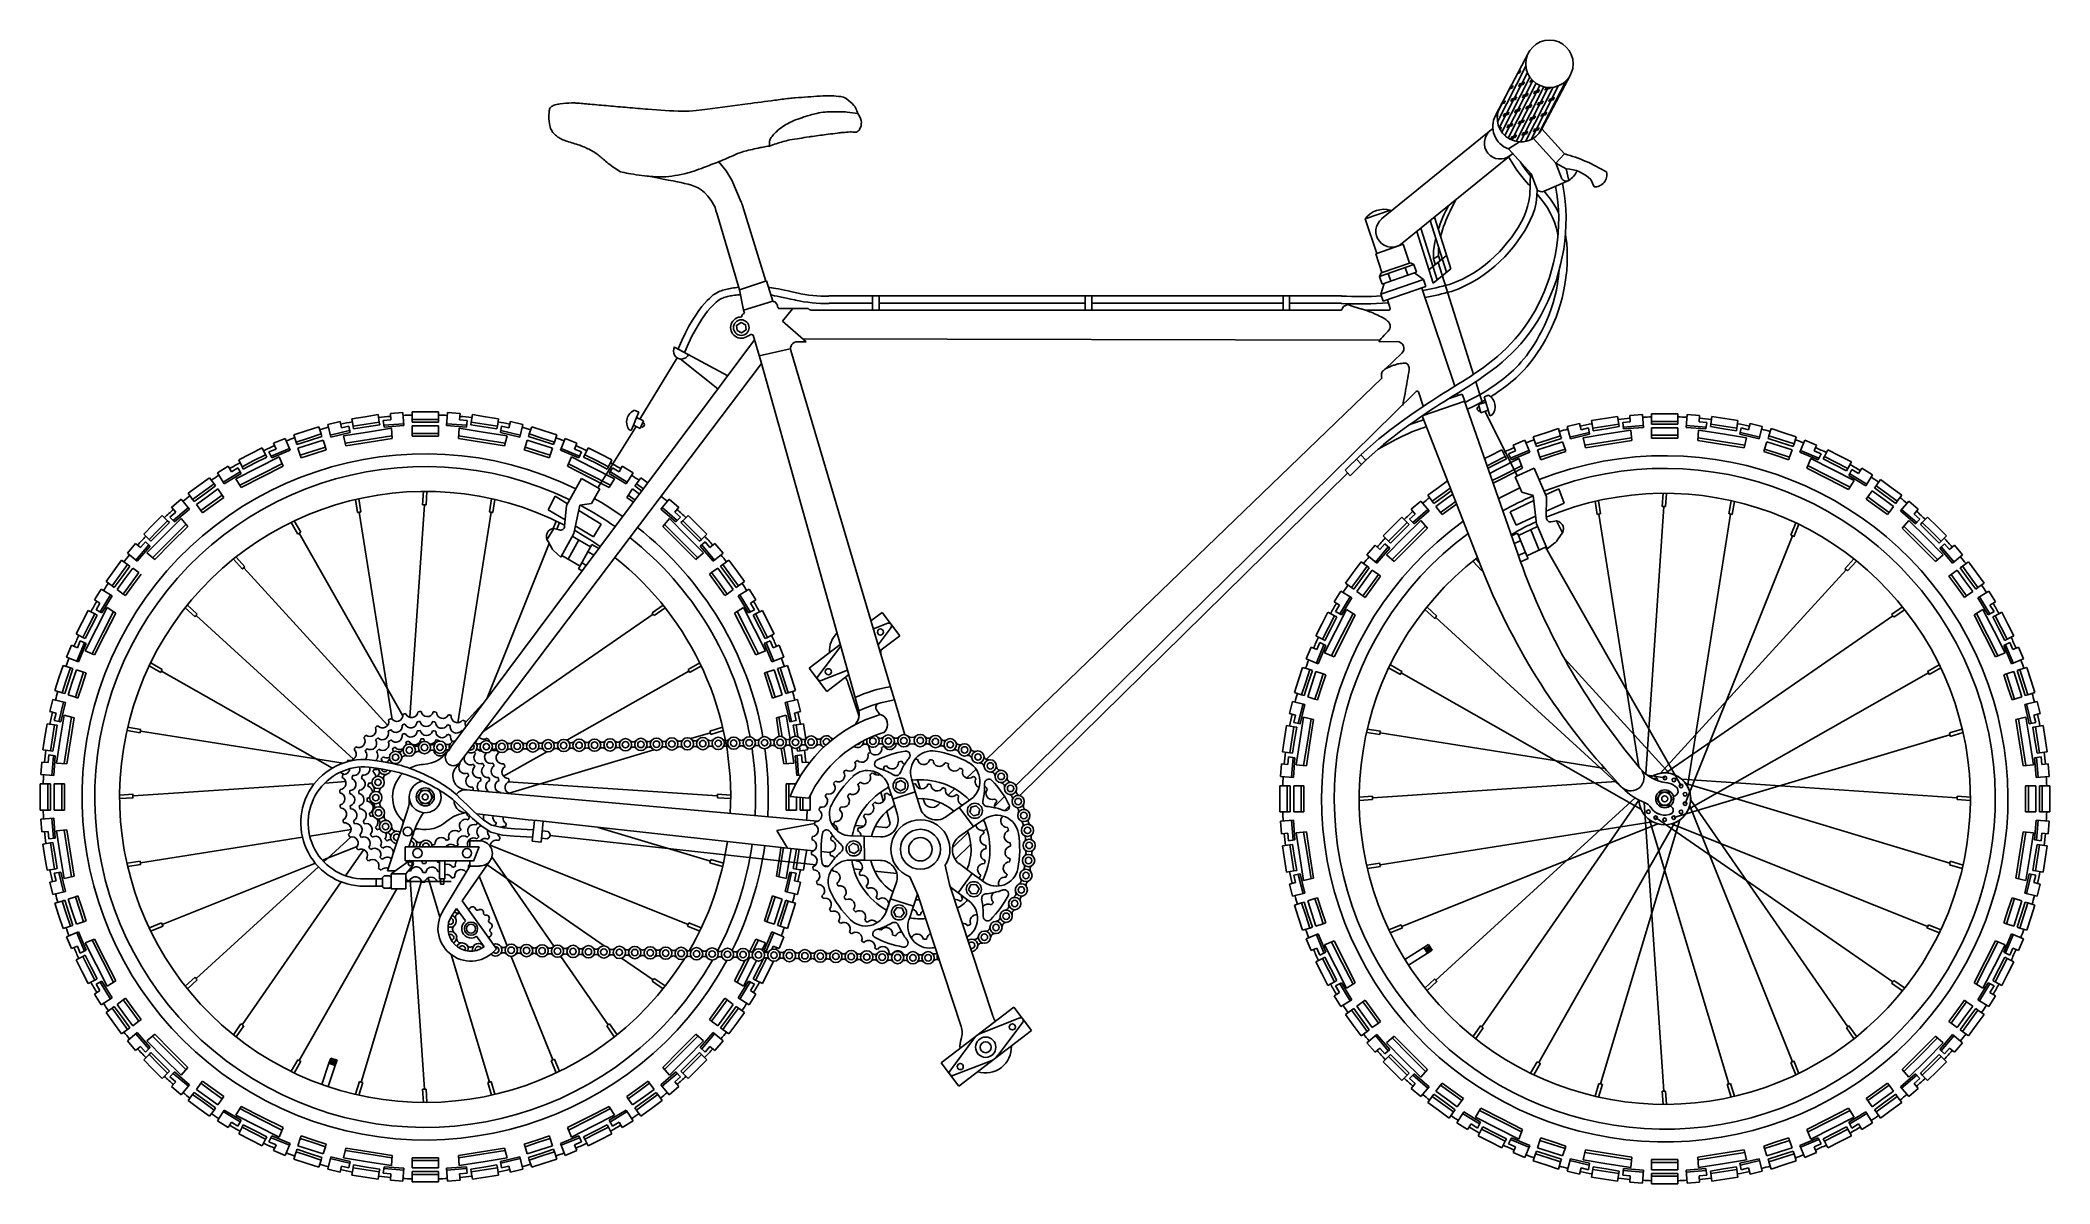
# Model space of a CAD drawing. Header units: millimetres. Extents: x -1371 to 325, y 0 to 965.
import ezdxf

# ---------------------------------------------------------------- set-up
doc = ezdxf.new("R2010")
doc.units = ezdxf.units.MM
doc.layers.add('ceco.net 411', color=7, linetype='Continuous', lineweight=25)

# ---------------------------------------------------------------- blocks, each defined once
blk = doc.blocks.new('*X0')
at = {"color": 0}
for p, q in [((11.267, 8.278), (11.478, 8.69)), ((11.28, 8.234), (11.489, 8.643)), ((11.435, 8.641), (11.416, 8.635)), ((11.438, 8.648), (11.42, 8.642)), ((11.442, 8.655), (11.423, 8.649)), ((11.482, 8.749), (11.475, 8.747)), ((11.484, 8.657), (11.477, 8.655)), ((11.484, 8.756), (11.479, 8.754)), ((11.483, 8.662), (11.481, 8.662)), ((11.486, 8.762), (11.483, 8.761)), ((11.273, 8.358), (11.364, 8.537)), ((11.299, 8.202), (11.506, 8.609)), ((11.321, 8.177), (11.528, 8.583)), ((11.346, 8.158), (11.553, 8.563)), ((11.378, 8.53), (11.357, 8.523)), ((11.382, 8.537), (11.361, 8.53)), ((11.385, 8.544), (11.364, 8.537)), ((11.374, 8.143), (11.58, 8.547)), ((11.405, 8.134), (11.61, 8.537)), ((11.462, 8.557), (11.42, 8.543)), ((11.466, 8.564), (11.424, 8.55)), ((11.469, 8.571), (11.427, 8.557)), ((11.438, 8.131), (11.642, 8.532)), ((11.49, 8.473), (11.448, 8.459)), ((11.493, 8.48), (11.451, 8.466)), ((11.497, 8.487), (11.455, 8.473)), ((11.475, 8.134), (11.678, 8.534)), ((11.532, 8.58), (11.504, 8.571)), ((11.527, 8.584), (11.508, 8.578)), ((11.523, 8.588), (11.511, 8.585)), ((11.517, 8.148), (11.719, 8.546)), ((11.574, 8.5), (11.532, 8.487)), ((11.577, 8.507), (11.535, 8.494)), ((11.581, 8.514), (11.539, 8.501)), ((11.576, 8.196), (11.772, 8.58)), ((11.658, 8.528), (11.616, 8.514)), ((11.653, 8.532), (11.619, 8.521)), ((11.637, 8.533), (11.623, 8.528)), ((11.742, 8.555), (11.734, 8.552)), ((11.272, 8.321), (11.266, 8.319)), ((11.321, 8.418), (11.298, 8.411)), ((11.325, 8.425), (11.301, 8.418)), ((11.329, 8.432), (11.305, 8.425)), ((11.349, 8.334), (11.307, 8.321)), ((11.352, 8.341), (11.31, 8.328)), ((11.356, 8.348), (11.314, 8.335)), ((11.405, 8.446), (11.363, 8.432)), ((11.409, 8.453), (11.367, 8.439)), ((11.413, 8.46), (11.371, 8.446)), ((11.433, 8.362), (11.391, 8.348)), ((11.436, 8.369), (11.394, 8.355)), ((11.44, 8.376), (11.398, 8.362)), ((11.517, 8.389), (11.475, 8.375)), ((11.52, 8.396), (11.478, 8.382)), ((11.524, 8.403), (11.482, 8.389)), ((11.601, 8.416), (11.559, 8.403)), ((11.604, 8.423), (11.562, 8.41)), ((11.608, 8.43), (11.566, 8.416)), ((11.628, 8.332), (11.586, 8.319)), ((11.632, 8.339), (11.59, 8.325)), ((11.635, 8.346), (11.593, 8.332)), ((11.685, 8.444), (11.643, 8.43)), ((11.689, 8.45), (11.647, 8.437)), ((11.692, 8.457), (11.65, 8.444)), ((11.268, 8.314), (11.265, 8.313)), ((11.299, 8.237), (11.282, 8.231)), ((11.296, 8.23), (11.284, 8.226)), ((11.292, 8.223), (11.287, 8.221)), ((11.376, 8.25), (11.334, 8.237)), ((11.38, 8.257), (11.338, 8.244)), ((11.383, 8.264), (11.341, 8.25)), ((11.407, 8.173), (11.365, 8.159)), ((11.41, 8.18), (11.368, 8.166)), ((11.46, 8.278), (11.418, 8.264)), ((11.464, 8.284), (11.422, 8.271)), ((11.467, 8.291), (11.425, 8.278)), ((11.487, 8.193), (11.445, 8.18)), ((11.491, 8.2), (11.449, 8.187)), ((11.495, 8.207), (11.453, 8.194)), ((11.544, 8.305), (11.502, 8.291)), ((11.548, 8.312), (11.506, 8.298)), ((11.551, 8.319), (11.509, 8.305)), ((11.572, 8.221), (11.529, 8.207)), ((11.575, 8.228), (11.533, 8.214)), ((11.579, 8.235), (11.537, 8.221)), ((11.403, 8.166), (11.361, 8.153))]:
    blk.add_line(p, q, dxfattribs=at)

msp = doc.modelspace()

# ---------------------------------------------------------------- linework, layer by layer
at = {"layer": 'ceco.net 411'}
for p, q in [((-114.9, 954.8), (-142.9, 901.8)), ((-79.6, 936.1), (-103.7, 890.5)), ((-239, 814.5), (-145.1, 890.8)), ((-111.1, 882.7), (-91.9, 861.6)), ((-103.7, 890.5), (-84.5, 869.4)), ((-222, 793.7), (-128.3, 869.8)), ((-131.9, 873.7), (-122.7, 879.7)), ((-131.9, 873.7), (-112.7, 852.6)), ((-91.9, 861.6), (-84.5, 869.4)), ((-112.7, 852.6), (-107.6, 839.5)), ((-91.9, 861.6), (-86.8, 848.5)), ((-83.2, 856.9), (-91.9, 861.6)), ((-83.2, 856.9), (-81, 846.9)), ((-74.2, 855.1), (-74.2, 854.9)), ((-101.9, 837.9), (-81.1, 846.9)), ((-62.5, 847.7), (-59.7, 841.7)), ((-800, 819.3), (-781, 754.6)), ((-778.4, 825.8), (-758.8, 762)), ((-252.9, 814.7), (-231.6, 822)), ((-252.9, 814.7), (-243, 785.4)), ((-231.6, 822), (-231.2, 820.8)), ((-194.4, 816.1), (-180.6, 772.3)), ((-209.3, 804), (-195.5, 760.2)), ((-205.8, 806.8), (-192, 763)), ((-197.9, 813.3), (-184.1, 769.5)), ((-232.5, 789), (-244, 785)), ((-244, 785), (-238.7, 769.2)), ((-220.7, 793.1), (-232.5, 789)), ((-222, 793.7), (-221.7, 792.7)), ((-220.7, 793.1), (-215.4, 777.2)), ((-199.1, 771.5), (-184.2, 783.6)), ((-195.2, 780.9), (-191, 783.5)), ((-195.2, 780.9), (-193.6, 775.9)), ((-191, 783.5), (-189.6, 779.2)), ((-240.8, 766), (-211.8, 776.1)), ((-239.4, 768.9), (-240.8, 766)), ((-240.8, 766), (-238.6, 759.4)), ((-240.8, 766), (-238.6, 759.4)), ((-203.6, 763.5), (-239.6, 751)), ((-227.1, 773.2), (-239.4, 768.9)), ((-224.1, 764.5), (-238.6, 759.4)), ((-231.3, 761.9), (-233.6, 768.5)), ((-214.6, 777.5), (-227.1, 773.2)), ((-209.5, 769.5), (-224.1, 764.5)), ((-216.8, 767), (-219.1, 773.5)), ((-214.6, 777.5), (-211.8, 776.1)), ((-211.8, 776.1), (-209.5, 769.5)), ((-211.8, 776.1), (-209.5, 769.5)), ((-203.6, 763.5), (-211.3, 768.9)), ((-203.6, 763.5), (-201.6, 757.4)), ((-195.5, 760.2), (-180.6, 772.3)), ((-191.3, 777.8), (-161.5, 683.3)), ((-758.2, 762.2), (-781, 754.6)), ((-781, 754.6), (-777.5, 737.5)), ((-752.9, 745.1), (-758.2, 762.2)), ((-705.5, 749.5), (-272.8, 749.5)), ((-668.7, 749.5), (-668.7, 737.5)), ((-663.2, 749.5), (-663.2, 737.5)), ((-489.1, 749.5), (-489.1, 737.5)), ((-483.5, 749.5), (-483.5, 737.5)), ((-322.2, 749.5), (-322.2, 737.5)), ((-316.7, 749.5), (-316.7, 737.5)), ((-239.6, 751), (-236.8, 760)), ((-239.6, 751), (-237.6, 745)), ((-201.6, 757.4), (-237.6, 745)), ((-205.1, 756.2), (-177.1, 673.4)), ((-777.5, 737.5), (-752.9, 745.1)), ((-777.5, 737.5), (-776.9, 734.9)), ((-747.9, 738.9), (-723.4, 739)), ((-744.8, 728.1), (-736.4, 738.7)), ((-720.9, 737.5), (-272.8, 737.5)), ((-705.4, 743.3), (-668.7, 743.3)), ((-663.2, 743.3), (-489.1, 743.3)), ((-483.5, 743.3), (-322.2, 743.3)), ((-316.7, 743.3), (-272.8, 743.3)), ((-262.3, 740.4), (-267.9, 742.2)), ((-255.6, 738.4), (-262.3, 740.4)), ((-252.6, 737.5), (-232.8, 737.5)), ((-234.1, 746.2), (-231.7, 739)), ((-769.6, 716.3), (-762.8, 693.6)), ((-724.7, 710.8), (-744.8, 728.1)), ((-240.4, 712.1), (-727.6, 713.4)), ((-1029.3, 362.4), (-768.4, 712.4)), ((-833.6, 697.3), (-865, 645.6)), ((-790.9, 682.2), (-835.8, 706.4)), ((-799.2, 671), (-831.1, 696.3)), ((-764.4, 699.1), (-738.1, 704.8)), ((-737.7, 703.5), (-653.5, 419.6)), ((-724.7, 710.8), (-732.2, 710.8)), ((-241.1, 710.9), (-225.9, 711)), ((-222, 701.2), (-236, 687.8)), ((-1020.6, 351), (-762.5, 692.6)), ((-762.8, 693.6), (-683.5, 410.4)), ((-572.9, 358.3), (-238.9, 680.2)), ((-209.8, 668.9), (-547.7, 336.3)), ((-207.9, 668.5), (-203.8, 656.4)), ((-171, 666.7), (-182.7, 662.6)), ((-175.1, 667.3), (-174.5, 665.5)), ((-171, 666.7), (-168.9, 660.6)), ((-159.5, 677.1), (-153.8, 659)), ((-148.7, 665.8), (-152.5, 664.4)), ((-152.5, 664.4), (-151.1, 659.9)), ((-1108.1, 645.8), (-1097.1, 647.6)), ((-1108.1, 645.8), (-1107.1, 639.5)), ((-1086.1, 649.3), (-1097.1, 647.6)), ((-1086.1, 649.3), (-1085.1, 643)), ((-1081.7, 644.3), (-1075.3, 644.8)), ((-1075.7, 650.2), (-1065.1, 651)), ((-1075.7, 650.2), (-1075.3, 644.8)), ((-1065.1, 651), (-1064.3, 640.1)), ((-1057.4, 651.6), (-1046.3, 651.6)), ((-1057.4, 651.6), (-1057.4, 645.2)), ((-1057.4, 645.2), (-1057.4, 642.9)), ((-1057.4, 645.2), (-1046.3, 645.2)), ((-1035.1, 651.6), (-1046.3, 651.6)), ((-1035.1, 645.2), (-1046.3, 645.2)), ((-1035.1, 651.6), (-1035.1, 645.2)), ((-1035.1, 645.2), (-1035.1, 642.9)), ((-1027.4, 651), (-1028.2, 640.1)), ((-1016.8, 650.2), (-1027.4, 651)), ((-1016.8, 650.2), (-1017.2, 644.8)), ((-1010.8, 644.3), (-1017.2, 644.8)), ((-1006.4, 649.3), (-1007.4, 643)), ((-1006.4, 649.3), (-995.4, 647.6)), ((-984.4, 645.8), (-995.4, 647.6)), ((-984.4, 645.8), (-985.4, 639.5)), ((-867.9, 646.9), (-870.6, 640.3)), ((-869.8, 653), (-866.1, 651.3)), ((-866.1, 651.3), (-867.9, 646.9)), ((-867.9, 646.9), (-862.1, 644.2)), ((-221.4, 657.5), (-221.2, 657)), ((-207, 654.2), (-207, 654.2)), ((-207, 654.2), (-207, 654.2)), ((-168.9, 660.6), (-204.9, 648.2)), ((-204.9, 648.2), (-155.2, 521.3)), ((-169.2, 661.4), (-124.1, 531.7)), ((-151.1, 659.9), (-157.2, 657.8)), ((-157.2, 657.8), (-155.2, 650.9)), ((-149.1, 653), (-155.2, 650.9)), ((-151.6, 652.1), (-124.6, 597.6)), ((-151.1, 659.9), (-149.1, 653)), ((-149.1, 653), (-147.7, 648.4)), ((-145.7, 649.1), (-147.7, 648.4)), ((-61.8, 644.3), (-50.8, 646)), ((-39.8, 647.7), (-50.8, 646)), ((-39.8, 647.7), (-38.8, 641.4)), ((-29.5, 648.6), (-29.1, 643.2)), ((-29.5, 648.6), (-18.8, 649.4)), ((-18.8, 649.4), (-18, 638.5)), ((-11.1, 650), (-11.1, 643.6)), ((-11.1, 650), (0, 650)), ((11.1, 650), (0, 650)), ((11.1, 650), (11.1, 643.6)), ((18.8, 649.4), (18, 638.5)), ((29.4, 648.6), (18.8, 649.4)), ((29.4, 648.6), (29.1, 643.2)), ((39.8, 647.7), (38.8, 641.4)), ((39.8, 647.7), (50.8, 646)), ((61.8, 644.3), (50.8, 646)), ((-1174.3, 625.2), (-1164.4, 629.3)), ((-1164.4, 629.3), (-1160.3, 619.2)), ((-1157.3, 632.2), (-1146.7, 635.7)), ((-1157.3, 632.2), (-1155.3, 626.2)), ((-1155.3, 626.2), (-1144.7, 629.6)), ((-1136.1, 639.1), (-1146.7, 635.7)), ((-1134.1, 633.1), (-1144.7, 629.6)), ((-1133.4, 630.9), (-1144, 627.5)), ((-1132.5, 627.9), (-1143.1, 624.5)), ((-1136.1, 639.1), (-1134.1, 633.1)), ((-1134.1, 633.1), (-1133.4, 630.9)), ((-1132.5, 627.9), (-1130.5, 621.9)), ((-1118.2, 643.4), (-1128.6, 640.9)), ((-1128.6, 640.9), (-1126, 630.3)), ((-1110.1, 635.8), (-1126.4, 631.9)), ((-1109.7, 634.3), (-1126, 630.3)), ((-1118.2, 643.4), (-1117, 638.2)), ((-1110.7, 639.7), (-1117, 638.2)), ((-1115.3, 631.4), (-1095, 634.6)), ((-1115.3, 631.4), (-1113.2, 623)), ((-1113.7, 625.2), (-1094, 628.3)), ((-1109.7, 634.3), (-1110.7, 639.7)), ((-1107.1, 639.5), (-1096.1, 641.3)), ((-1107.1, 639.5), (-1106.8, 637.3)), ((-1106.8, 637.3), (-1095.7, 639)), ((-1085.1, 643), (-1096.1, 641.3)), ((-1084.7, 640.8), (-1095.7, 639)), ((-1074.8, 637.8), (-1095, 634.6)), ((-1074.4, 631.4), (-1094, 628.3)), ((-1074.2, 629.1), (-1093.7, 626)), ((-1085.1, 643), (-1084.7, 640.8)), ((-1081, 638.8), (-1081.7, 644.3)), ((-1081.1, 640.4), (-1064.4, 641.7)), ((-1081, 638.8), (-1064.3, 640.1)), ((-1074.8, 637.8), (-1074.2, 629.1)), ((-1057.4, 642.9), (-1046.3, 642.9)), ((-1057.4, 639.8), (-1057.4, 633.4)), ((-1057.4, 639.8), (-1046.3, 639.8)), ((-1057.4, 633.4), (-1046.3, 633.4)), ((-1057.4, 633.4), (-1057.4, 631.2)), ((-1057.4, 631.2), (-1046.3, 631.2)), ((-1035.1, 642.9), (-1046.3, 642.9)), ((-1035.1, 639.8), (-1046.3, 639.8)), ((-1035.1, 633.4), (-1046.3, 633.4)), ((-1035.1, 631.2), (-1046.3, 631.2)), ((-1035.1, 639.8), (-1035.1, 633.4)), ((-1035.1, 633.4), (-1035.1, 631.2)), ((-1011.5, 638.8), (-1028.2, 640.1)), ((-1011.4, 640.4), (-1028.1, 641.7)), ((-1017.7, 637.8), (-1018.3, 629.1)), ((-1018.3, 629.1), (-998.8, 626)), ((-1018.2, 631.4), (-998.5, 628.3)), ((-1017.7, 637.8), (-997.5, 634.6)), ((-1011.5, 638.8), (-1010.8, 644.3)), ((-1007.4, 643), (-1007.8, 640.8)), ((-1007.8, 640.8), (-996.8, 639)), ((-1007.4, 643), (-996.4, 641.3)), ((-978.8, 625.2), (-998.5, 628.3)), ((-977.2, 631.4), (-997.5, 634.6)), ((-985.8, 637.3), (-996.8, 639)), ((-985.4, 639.5), (-996.4, 641.3)), ((-985.4, 639.5), (-985.8, 637.3)), ((-982.8, 634.3), (-981.8, 639.7)), ((-982.8, 634.3), (-966.5, 630.3)), ((-982.4, 635.8), (-966.1, 631.9)), ((-981.8, 639.7), (-975.6, 638.2)), ((-977.2, 631.4), (-979.3, 623)), ((-974.3, 643.4), (-975.6, 638.2)), ((-974.3, 643.4), (-963.9, 640.9)), ((-963.9, 640.9), (-966.5, 630.3)), ((-960.1, 627.9), (-962, 621.9)), ((-960.1, 627.9), (-949.5, 624.5)), ((-958.4, 633.1), (-959.1, 630.9)), ((-959.1, 630.9), (-948.5, 627.5)), ((-956.4, 639.1), (-958.4, 633.1)), ((-958.4, 633.1), (-947.8, 629.6)), ((-956.4, 639.1), (-945.8, 635.7)), ((-937.2, 626.2), (-947.8, 629.6)), ((-935.2, 632.2), (-945.8, 635.7)), ((-935.2, 632.2), (-937.2, 626.2)), ((-928.1, 629.3), (-932.2, 619.2)), ((-918.3, 625.2), (-928.1, 629.3)), ((-868.2, 639.2), (-900.6, 587.6)), ((-874.4, 636.8), (-872.5, 635.9)), ((-870.6, 640.3), (-872.5, 635.9)), ((-870.6, 640.3), (-864.8, 637.6)), ((-862.1, 644.2), (-864.8, 637.6)), ((-128, 623.6), (-118.1, 627.7)), ((-118.1, 627.7), (-114, 617.6)), ((-111, 630.7), (-100.4, 634.1)), ((-111, 630.7), (-109.1, 624.6)), ((-109.1, 624.6), (-98.5, 628)), ((-89.8, 637.5), (-100.4, 634.1)), ((-87.9, 631.5), (-98.5, 628)), ((-87.2, 629.3), (-97.8, 625.9)), ((-89.8, 637.5), (-87.9, 631.5)), ((-87.9, 631.5), (-87.2, 629.3)), ((-72, 641.8), (-82.3, 639.3)), ((-82.3, 639.3), (-79.7, 628.8)), ((-63.8, 634.3), (-80.1, 630.3)), ((-63.4, 632.7), (-79.7, 628.8)), ((-72, 641.8), (-70.7, 636.6)), ((-64.4, 638.1), (-70.7, 636.6)), ((-69, 629.8), (-48.8, 633)), ((-69, 629.8), (-66.9, 621.4)), ((-63.4, 632.7), (-64.4, 638.1)), ((-61.8, 644.3), (-60.8, 638)), ((-60.8, 638), (-49.8, 639.7)), ((-60.8, 638), (-60.5, 635.7)), ((-60.5, 635.7), (-49.5, 637.4)), ((-38.8, 641.4), (-49.8, 639.7)), ((-38.5, 639.2), (-49.5, 637.4)), ((-28.6, 636.2), (-48.8, 633)), ((-28.1, 629.8), (-47.8, 626.7)), ((-38.8, 641.4), (-38.5, 639.2)), ((-35.5, 642.7), (-29.1, 643.2)), ((-34.7, 637.2), (-35.5, 642.7)), ((-34.9, 638.8), (-18.2, 640.2)), ((-34.7, 637.2), (-18, 638.5)), ((-28.6, 636.2), (-27.9, 627.5)), ((-11.1, 643.6), (0, 643.6)), ((-11.1, 643.6), (-11.1, 641.3)), ((-11.1, 641.3), (0, 641.3)), ((-11.1, 638.2), (0, 638.2)), ((-11.1, 638.2), (-11.1, 631.9)), ((-11.1, 631.9), (-11.1, 629.6)), ((-11.1, 631.9), (0, 631.9)), ((-11.1, 629.6), (0, 629.6)), ((11.1, 643.6), (0, 643.6)), ((11.1, 641.3), (0, 641.3)), ((11.1, 638.2), (0, 638.2)), ((11.1, 631.9), (0, 631.9)), ((11.1, 629.6), (0, 629.6)), ((11.1, 643.6), (11.1, 641.3)), ((11.1, 638.2), (11.1, 631.9)), ((11.1, 631.9), (11.1, 629.6)), ((34.7, 637.2), (18, 638.5)), ((34.9, 638.8), (18.2, 640.2)), ((28.6, 636.2), (27.9, 627.5)), ((28.1, 629.8), (47.8, 626.7)), ((28.6, 636.2), (48.8, 633)), ((35.5, 642.7), (29.1, 643.2)), ((34.7, 637.2), (35.5, 642.7)), ((38.8, 641.4), (38.5, 639.2)), ((38.5, 639.2), (49.5, 637.4)), ((38.8, 641.4), (49.8, 639.7)), ((69, 629.8), (48.8, 633)), ((60.5, 635.7), (49.5, 637.4)), ((60.8, 638), (49.8, 639.7)), ((60.8, 638), (60.5, 635.7)), ((61.8, 644.3), (60.8, 638)), ((63.4, 632.7), (64.4, 638.1)), ((63.4, 632.7), (79.7, 628.8)), ((63.8, 634.3), (80.1, 630.3)), ((64.4, 638.1), (70.7, 636.6)), ((69, 629.8), (66.9, 621.4)), ((72, 641.8), (70.7, 636.6)), ((72, 641.8), (82.3, 639.3)), ((82.3, 639.3), (79.7, 628.8)), ((87.9, 631.5), (87.2, 629.3)), ((87.2, 629.3), (97.8, 625.9)), ((89.8, 637.5), (87.9, 631.5)), ((87.9, 631.5), (98.5, 628)), ((89.8, 637.5), (100.4, 634.1)), ((109.1, 624.6), (98.5, 628)), ((111, 630.7), (100.4, 634.1)), ((111, 630.7), (109.1, 624.6)), ((118.1, 627.7), (114, 617.6)), ((128, 623.6), (118.1, 627.7)), ((-1203.7, 611.1), (-1193.8, 616.2)), ((-1203.7, 611.1), (-1200.8, 605.4)), ((-1183.9, 621.2), (-1193.8, 616.2)), ((-1181, 615.5), (-1190.9, 610.5)), ((-1180, 613.5), (-1189.9, 608.5)), ((-1169.6, 613.7), (-1187.8, 604.5)), ((-1183.9, 621.2), (-1181, 615.5)), ((-1181, 615.5), (-1180, 613.5)), ((-1178.2, 617.8), (-1172.2, 620.3)), ((-1175.8, 612.8), (-1178.2, 617.8)), ((-1176.4, 614.3), (-1160.9, 620.7)), ((-1175.8, 612.8), (-1160.3, 619.2)), ((-1174.3, 625.2), (-1172.2, 620.3)), ((-1169.6, 613.7), (-1166.3, 605.7)), ((-1155.3, 626.2), (-1154.6, 624)), ((-1154.6, 624), (-1144, 627.5)), ((-1153.7, 621.1), (-1143.1, 624.5)), ((-1153.7, 621.1), (-1151.7, 615)), ((-1151.7, 615), (-1141.1, 618.4)), ((-1151.7, 615), (-1151, 612.8)), ((-1151, 612.8), (-1140.4, 616.3)), ((-1130.5, 621.9), (-1141.1, 618.4)), ((-1129.8, 619.7), (-1140.4, 616.3)), ((-1130.5, 621.9), (-1129.8, 619.7)), ((-1113.2, 623), (-1093.7, 626)), ((-979.3, 623), (-998.8, 626)), ((-962, 621.9), (-962.7, 619.7)), ((-962.7, 619.7), (-952.1, 616.3)), ((-962, 621.9), (-951.4, 618.4)), ((-941.5, 612.8), (-952.1, 616.3)), ((-940.8, 615), (-951.4, 618.4)), ((-938.9, 621.1), (-949.5, 624.5)), ((-937.9, 624), (-948.5, 627.5)), ((-940.8, 615), (-941.5, 612.8)), ((-938.9, 621.1), (-940.8, 615)), ((-937.2, 626.2), (-937.9, 624)), ((-916.7, 612.8), (-932.2, 619.2)), ((-916.1, 614.3), (-931.6, 620.7)), ((-922.9, 613.7), (-926.2, 605.7)), ((-922.9, 613.7), (-904.7, 604.5)), ((-918.3, 625.2), (-920.3, 620.3)), ((-914.3, 617.8), (-920.3, 620.3)), ((-916.7, 612.8), (-914.3, 617.8)), ((-911.5, 615.5), (-912.6, 613.5)), ((-912.6, 613.5), (-902.6, 608.5)), ((-908.6, 621.2), (-911.5, 615.5)), ((-911.5, 615.5), (-901.6, 610.5)), ((-908.6, 621.2), (-898.7, 616.2)), ((-888.8, 611.1), (-898.7, 616.2)), ((-888.8, 611.1), (-891.7, 605.4)), ((-256.7, 615.2), (-269.7, 602.4)), ((-252.3, 610.8), (-265.5, 597.8)), ((-260.3, 611.7), (-256.1, 607.1)), ((-256.5, 615.4), (-252.3, 610.8)), ((-152.1, 612.3), (-147.5, 614.6)), ((-137.6, 619.6), (-147.5, 614.6)), ((-134.7, 614), (-144.7, 608.9)), ((-133.7, 611.9), (-143.6, 606.9)), ((-123.3, 612.2), (-141.6, 602.9)), ((-137.6, 619.6), (-134.7, 614)), ((-134.7, 614), (-133.7, 611.9)), ((-131.9, 616.2), (-126, 618.7)), ((-129.5, 611.2), (-131.9, 616.2)), ((-130.1, 612.7), (-114.7, 619.1)), ((-129.5, 611.2), (-114, 617.6)), ((-128, 623.6), (-126, 618.7)), ((-123.3, 612.2), (-120, 604.1)), ((-109.1, 624.6), (-108.3, 622.4)), ((-108.3, 622.4), (-97.8, 625.9)), ((-107.4, 619.5), (-96.8, 622.9)), ((-107.4, 619.5), (-105.4, 613.4)), ((-105.4, 613.4), (-94.8, 616.8)), ((-105.4, 613.4), (-104.7, 611.2)), ((-104.7, 611.2), (-94.1, 614.7)), ((-86.2, 626.3), (-96.8, 622.9)), ((-84.2, 620.3), (-94.8, 616.8)), ((-83.5, 618.1), (-94.1, 614.7)), ((-86.2, 626.3), (-84.2, 620.3)), ((-84.2, 620.3), (-83.5, 618.1)), ((-67.5, 623.6), (-47.8, 626.7)), ((-66.9, 621.4), (-47.4, 624.5)), ((-27.9, 627.5), (-47.4, 624.5)), ((27.9, 627.5), (47.4, 624.5)), ((66.9, 621.4), (47.4, 624.5)), ((67.5, 623.6), (47.8, 626.7)), ((84.2, 620.3), (83.5, 618.1)), ((83.5, 618.1), (94.1, 614.7)), ((86.2, 626.3), (84.2, 620.3)), ((84.2, 620.3), (94.8, 616.8)), ((86.2, 626.3), (96.8, 622.9)), ((104.7, 611.2), (94.1, 614.7)), ((105.4, 613.4), (94.8, 616.8)), ((107.4, 619.5), (96.8, 622.9)), ((108.3, 622.4), (97.8, 625.9)), ((105.4, 613.4), (104.7, 611.2)), ((107.4, 619.5), (105.4, 613.4)), ((109.1, 624.6), (108.3, 622.4)), ((129.5, 611.2), (114, 617.6)), ((130.1, 612.7), (114.7, 619.1)), ((123.3, 612.2), (120, 604.1)), ((123.3, 612.2), (141.6, 602.9)), ((128, 623.6), (126, 618.7)), ((131.9, 616.2), (126, 618.7)), ((129.5, 611.2), (131.9, 616.2)), ((134.7, 614), (133.7, 611.9)), ((133.7, 611.9), (143.6, 606.9)), ((137.6, 619.6), (134.7, 614)), ((134.7, 614), (144.7, 608.9)), ((137.6, 619.6), (147.5, 614.6)), ((157.5, 609.5), (147.5, 614.6)), ((-1228.3, 596.1), (-1237.3, 589.5)), ((-1228.3, 596.1), (-1224.5, 590.9)), ((-1212.6, 605.7), (-1221.7, 600.1)), ((-1221.7, 600.1), (-1216, 590.8)), ((-1202.5, 601), (-1216.8, 592.2)), ((-1201.7, 599.6), (-1216, 590.8)), ((-1212.6, 605.7), (-1209.8, 601.1)), ((-1204.3, 604.5), (-1209.8, 601.1)), ((-1206.1, 595.2), (-1187.8, 604.5)), ((-1206.1, 595.2), (-1201.5, 587.8)), ((-1201.7, 599.6), (-1204.3, 604.5)), ((-1202.7, 589.7), (-1184.9, 598.8)), ((-1201.5, 587.8), (-1183.9, 596.7)), ((-1200.8, 605.4), (-1190.9, 610.5)), ((-1200.8, 605.4), (-1199.8, 603.4)), ((-1199.8, 603.4), (-1189.9, 608.5)), ((-1167.2, 607.8), (-1184.9, 598.8)), ((-1166.3, 605.7), (-1183.9, 596.7)), ((-914.3, 595.5), (-927, 572.5)), ((-926.2, 605.7), (-908.6, 596.7)), ((-925.4, 607.8), (-907.6, 598.8)), ((-899, 586.7), (-914.3, 595.5)), ((-891, 587.8), (-908.6, 596.7)), ((-889.8, 589.7), (-907.6, 598.8)), ((-886.4, 595.2), (-904.7, 604.5)), ((-892.7, 603.4), (-902.6, 608.5)), ((-891.7, 605.4), (-901.6, 610.5)), ((-891.7, 605.4), (-892.7, 603.4)), ((-886.4, 595.2), (-891, 587.8)), ((-890.9, 599.6), (-888.2, 604.5)), ((-890.9, 599.6), (-876.6, 590.8)), ((-890, 601), (-875.7, 592.2)), ((-888.2, 604.5), (-882.7, 601.1)), ((-879.9, 605.7), (-882.7, 601.1)), ((-879.9, 605.7), (-870.8, 600.1)), ((-870.8, 600.1), (-876.6, 590.8)), ((-864.2, 596.1), (-868, 590.9)), ((-864.2, 596.1), (-858.3, 591.8)), ((-267.6, 600.1), (-544.3, 327.7)), ((-269.7, 602.4), (-265.5, 597.8)), ((-150, 606.2), (-144.7, 608.9)), ((-149.2, 604), (-143.6, 606.9)), ((-147.7, 599.7), (-141.6, 602.9)), ((-145.6, 593.6), (-138.7, 597.2)), ((-144.9, 591.5), (-137.6, 595.1)), ((-120.9, 606.2), (-138.7, 597.2)), ((-120, 604.1), (-137.6, 595.1)), ((-126.3, 596.8), (-110.2, 604)), ((-120.6, 583.8), (-126.3, 596.8)), ((-110.2, 604), (-99.9, 579.8)), ((120, 604.1), (137.6, 595.1)), ((120.9, 606.2), (138.7, 597.2)), ((155.2, 586.2), (137.6, 595.1)), ((156.4, 588.1), (138.7, 597.2)), ((159.8, 593.6), (141.6, 602.9)), ((153.5, 601.8), (143.6, 606.9)), ((154.6, 603.8), (144.7, 608.9)), ((154.6, 603.8), (153.5, 601.8)), ((157.5, 609.5), (154.6, 603.8)), ((155.4, 598), (158, 602.9)), ((155.4, 598), (169.7, 589.2)), ((156.3, 599.4), (170.6, 590.6)), ((158, 602.9), (163.5, 599.5)), ((166.4, 604.1), (163.5, 599.5)), ((166.4, 604.1), (175.4, 598.5)), ((175.4, 598.5), (169.7, 589.2)), ((182, 594.5), (178.3, 589.3)), ((182, 594.5), (191, 587.9)), ((-1260.3, 571), (-1252.2, 578)), ((-1252.2, 578), (-1245.1, 569.6)), ((-1246.3, 583), (-1237.3, 589.5)), ((-1246.3, 583), (-1242.6, 577.8)), ((-1242.6, 577.8), (-1233.5, 584.4)), ((-1242.6, 577.8), (-1241.2, 576)), ((-1241.2, 576), (-1232.2, 582.5)), ((-1239.4, 573.5), (-1230.4, 580)), ((-1224.5, 590.9), (-1233.5, 584.4)), ((-1223.2, 589.1), (-1232.2, 582.5)), ((-1221.4, 586.6), (-1230.4, 580)), ((-1217.6, 581.4), (-1226.6, 574.8)), ((-1216.3, 579.5), (-1225.3, 573)), ((-1224.5, 590.9), (-1223.2, 589.1)), ((-1221.4, 586.6), (-1217.6, 581.4)), ((-1217.6, 581.4), (-1216.3, 579.5)), ((-1103.3, 566.6), (-1105.1, 577.8)), ((-1100.5, 567.2), (-1102.2, 578.2)), ((-1048.5, 573.3), (-1047.7, 584.6)), ((-1045.6, 573.3), (-1044.8, 584.4)), ((-992, 567.2), (-990.3, 578.2)), ((-989.2, 566.6), (-987.4, 577.8)), ((-942.5, 568.9), (-936.6, 580.4)), ((-936.6, 580.4), (-926.1, 574.1)), ((-906, 574.4), (-899, 586.7)), ((-871.2, 586.6), (-876.2, 579.5)), ((-876.2, 579.5), (-870.5, 575.4)), ((-874.9, 581.4), (-869.2, 577.2)), ((-871.2, 586.6), (-865.4, 582.3)), ((-868, 590.9), (-869.3, 589.1)), ((-869.3, 589.1), (-863.5, 584.8)), ((-868, 590.9), (-862.1, 586.7)), ((-840.4, 578), (-847.4, 569.6)), ((-832.3, 571), (-840.4, 578)), ((-200, 581.4), (-191, 587.9)), ((-200, 581.4), (-196.3, 576.2)), ((-196.3, 576.2), (-187.3, 582.8)), ((-195, 574.4), (-185.9, 580.9)), ((-193.1, 571.9), (-184.1, 578.4)), ((-183.5, 593.4), (-191, 587.9)), ((-181.1, 587.3), (-187.3, 582.8)), ((-180.2, 585.1), (-185.9, 580.9)), ((-179, 582.1), (-184.1, 578.4)), ((-110.5, 576.8), (-130.6, 567.4)), ((-111, 581.2), (-120.6, 583.8)), ((-108.3, 557.2), (-111, 581.2)), ((-89.5, 586.7), (-100.6, 581.5)), ((-99.9, 579.8), (-100, 562.4)), ((-84.8, 574.7), (-89.5, 586.7)), ((-2.2, 571.7), (-1.4, 583)), ((0.7, 571.7), (1.4, 582.8)), ((159.8, 593.6), (155.2, 586.2)), ((171.4, 579.8), (170, 578)), ((170, 578), (179, 571.4)), ((175.1, 585), (171.4, 579.8)), ((171.4, 579.8), (180.4, 573.2)), ((175.1, 585), (184.1, 578.4)), ((178.3, 589.3), (176.9, 587.5)), ((176.9, 587.5), (185.9, 580.9)), ((178.3, 589.3), (187.3, 582.8)), ((193.1, 571.9), (184.1, 578.4)), ((195, 574.4), (185.9, 580.9)), ((196.3, 576.2), (187.3, 582.8)), ((200, 581.4), (191, 587.9)), ((200, 581.4), (196.3, 576.2)), ((-1268.2, 564.3), (-1276.1, 556.4)), ((-1263.7, 559.8), (-1271.6, 551.9)), ((-1268.2, 564.3), (-1263.7, 559.8)), ((-1252.3, 561.6), (-1266.8, 547.1)), ((-1263.7, 559.8), (-1262.1, 558.2)), ((-1261.7, 562.8), (-1256.8, 567)), ((-1257.9, 558.8), (-1261.7, 562.8)), ((-1260.3, 571.1), (-1256.8, 567)), ((-1258.9, 560), (-1246.2, 570.9)), ((-1257.9, 558.8), (-1245.1, 569.6)), ((-1252.3, 561.6), (-1246.7, 554.9)), ((-1239.4, 573.5), (-1235.6, 568.3)), ((-1235.6, 568.3), (-1226.6, 574.8)), ((-1235.6, 568.3), (-1234.3, 566.5)), ((-1234.3, 566.5), (-1225.3, 573)), ((-1074.2, 392), (-1101.9, 566.9)), ((-1059.2, 393.8), (-1047, 573.3)), ((-1018.7, 389.2), (-990.6, 566.9)), ((-928.1, 560.5), (-942.5, 568.9)), ((-927, 572.5), (-928.7, 555.1)), ((-920.9, 549.1), (-915.8, 572.8)), ((-916.7, 568.4), (-897.7, 557)), ((-915.8, 572.8), (-906, 574.4)), ((-834.6, 558.8), (-847.4, 569.6)), ((-833.6, 560), (-846.3, 570.9)), ((-840.2, 561.6), (-845.8, 554.9)), ((-840.2, 561.6), (-825.8, 547.1)), ((-832.2, 571.1), (-835.7, 567)), ((-830.8, 562.8), (-835.7, 567)), ((-834.6, 558.8), (-830.8, 562.8)), ((-828.8, 559.8), (-830.5, 558.2)), ((-824.3, 564.3), (-828.8, 559.8)), ((-828.8, 559.8), (-821, 551.9)), ((-824.3, 564.3), (-816.5, 556.4)), ((-221.9, 562.7), (-229.8, 554.8)), ((-221.9, 562.7), (-217.4, 558.2)), ((-206, 560), (-220.5, 545.5)), ((-215.4, 561.2), (-210.6, 565.4)), ((-211.6, 557.2), (-215.4, 561.2)), ((-214, 569.5), (-205.9, 576.4)), ((-214, 569.5), (-210.6, 565.4)), ((-212.7, 558.4), (-199.9, 569.3)), ((-211.6, 557.2), (-198.9, 568)), ((-206, 560), (-200.4, 553.4)), ((-205.9, 576.4), (-198.9, 568)), ((-196.3, 576.2), (-195, 574.4)), ((-193.1, 571.9), (-189.4, 566.7)), ((-189.4, 566.7), (-180.4, 573.2)), ((-189.4, 566.7), (-188, 564.9)), ((-188, 564.9), (-179, 571.4)), ((-176.6, 576), (-180.4, 573.2)), ((-175.8, 573.8), (-179, 571.4)), ((-125.3, 556.1), (-130.6, 567.4)), ((-125.3, 556.1), (-109, 563.6)), ((-100, 567.7), (-84.8, 574.7)), ((-57, 565), (-58.8, 576.2)), ((-54.2, 565.6), (-56, 576.6)), ((-21.9, 352), (-55.6, 565.3)), ((-16, 346), (-0.8, 571.7)), ((19.3, 335.4), (55.6, 565.3)), ((54.2, 565.6), (56, 576.6)), ((57, 565), (58.8, 576.1)), ((188, 564.9), (179, 571.4)), ((189.4, 566.7), (180.4, 573.2)), ((189.4, 566.7), (188, 564.9)), ((193.1, 571.9), (189.4, 566.7)), ((196.3, 576.2), (195, 574.4)), ((205.9, 576.4), (198.9, 568)), ((211.6, 557.2), (198.9, 568)), ((212.7, 558.4), (199.9, 569.3)), ((206, 560), (200.4, 553.4)), ((214, 569.5), (205.9, 576.4)), ((206, 560), (220.5, 545.5)), ((214, 569.5), (210.6, 565.4)), ((215.4, 561.2), (210.6, 565.4)), ((211.6, 557.2), (215.4, 561.2)), ((221.9, 562.7), (217.4, 558.2)), ((221.9, 562.7), (229.8, 554.8)), ((-1283.9, 548.5), (-1276.1, 556.4)), ((-1283.9, 548.5), (-1279.4, 544)), ((-1281.3, 532.6), (-1266.8, 547.1)), ((-1279.4, 544), (-1271.6, 551.9)), ((-1279.4, 544), (-1277.8, 542.4)), ((-1277.8, 542.4), (-1270, 550.3)), ((-1262.1, 558.2), (-1270, 550.3)), ((-1248.2, 556.7), (-1262.3, 542.6)), ((-1246.7, 554.9), (-1260.6, 541)), ((-1153.9, 548.5), (-1159.5, 558.3)), ((-1151.4, 550), (-1156.8, 559.6)), ((-1153.9, 548.5), (-1151.4, 550)), ((-1065.1, 395.1), (-1152.6, 549.2)), ((-937.6, 553.2), (-943.5, 543.7)), ((-938.2, 553.2), (-935.7, 559.5)), ((-933.2, 552), (-937.6, 553.3)), ((-935.3, 552.6), (-933, 558.4)), ((-931.9, 529), (-920.9, 549.1)), ((-925.5, 527.2), (-916.6, 543.6)), ((-906.7, 537.7), (-922.2, 546.8)), ((-904.1, 546.3), (-919.6, 555.4)), ((-904.1, 546.3), (-897.7, 557)), ((-845.8, 554.9), (-831.9, 541)), ((-844.4, 556.7), (-830.3, 542.6)), ((-830.5, 558.2), (-822.6, 550.3)), ((-811.3, 532.6), (-825.8, 547.1)), ((-814.7, 542.4), (-822.6, 550.3)), ((-813.1, 544), (-821, 551.9)), ((-808.6, 548.5), (-816.5, 556.4)), ((-813.1, 544), (-814.7, 542.4)), ((-808.6, 548.5), (-813.1, 544)), ((-237.7, 546.9), (-229.8, 554.8)), ((-237.7, 546.9), (-233.2, 542.4)), ((-235, 531), (-220.5, 545.5)), ((-233.2, 542.4), (-225.3, 550.3)), ((-231.6, 540.8), (-223.7, 548.7)), ((-217.4, 558.2), (-225.3, 550.3)), ((-215.8, 556.6), (-223.7, 548.7)), ((-217.4, 558.2), (-215.8, 556.6)), ((-201.9, 555.1), (-216, 541)), ((-200.4, 553.4), (-214.4, 539.4)), ((-124.4, 549.3), (-129.4, 547.1)), ((-121.9, 542.9), (-127.2, 540.6)), ((-123.6, 547.3), (-124.4, 549.3)), ((-123.6, 547.3), (-107.3, 554.8)), ((-116.4, 530.1), (-123.6, 547.3)), ((-105.9, 535), (-113.1, 552.1)), ((-99.4, 536.1), (-108.3, 557.2)), ((-95.8, 558.8), (-91.3, 559.6)), ((-91.3, 559.6), (-86.4, 549.6)), ((-87.5, 548.1), (-91.1, 542.7)), ((17.2, 321), (107.7, 546.9)), ((106.4, 547.5), (110.6, 557.9)), ((109, 546.3), (113.2, 556.8)), ((200.4, 553.4), (214.4, 539.4)), ((201.9, 555.1), (216, 541)), ((217.4, 558.2), (215.8, 556.6)), ((215.8, 556.6), (223.7, 548.7)), ((217.4, 558.2), (225.3, 550.3)), ((235, 531), (220.5, 545.5)), ((231.6, 540.8), (223.7, 548.7)), ((233.2, 542.4), (225.3, 550.3)), ((237.7, 546.9), (229.8, 554.8)), ((237.7, 546.9), (233.2, 542.4)), ((-1302.6, 526.6), (-1309.2, 517.6)), ((-1302.6, 526.6), (-1297.5, 522.9)), ((-1290.7, 540.6), (-1297.6, 532.5)), ((-1297.6, 532.5), (-1289.3, 525.5)), ((-1290.7, 540.6), (-1286.6, 537.1)), ((-1279.7, 539.3), (-1290.6, 526.5)), ((-1278.4, 538.2), (-1289.3, 525.5)), ((-1282.4, 542), (-1286.6, 537.1)), ((-1278.4, 538.2), (-1282.4, 542)), ((-1281.3, 532.6), (-1274.6, 527)), ((-1276.4, 528.5), (-1262.3, 542.6)), ((-1274.6, 527), (-1260.6, 541)), ((-1200.6, 519), (-1208.1, 527.2)), ((-1202.4, 525.3), (-1206, 529.2)), ((-1198.4, 520.9), (-1205.9, 529.1)), ((-994.3, 409.4), (-941.7, 540.6)), ((-942.6, 542.2), (-939.5, 536.5)), ((-938, 534.6), (-931.9, 529)), ((-915.5, 521.3), (-930.9, 530.4)), ((-916.8, 519.2), (-905.6, 539.6)), ((-908.8, 533.5), (-903.9, 530.7)), ((-905.7, 539.6), (-899.7, 536.3)), ((-817.9, 527), (-831.9, 541)), ((-816.2, 528.5), (-830.3, 542.6)), ((-811.3, 532.6), (-817.9, 527)), ((-814.1, 538.2), (-810.1, 542)), ((-814.1, 538.2), (-803.2, 525.5)), ((-812.8, 539.3), (-802, 526.5)), ((-810.1, 542), (-805.9, 537.1)), ((-801.8, 540.6), (-805.9, 537.1)), ((-794.9, 532.5), (-803.2, 525.5)), ((-801.8, 540.6), (-794.9, 532.5)), ((-789.9, 526.6), (-795, 522.9)), ((-789.9, 526.6), (-783.3, 517.6)), ((-244.5, 539), (-251.4, 530.9)), ((-251.4, 530.9), (-243, 523.9)), ((-244.5, 539), (-240.4, 535.6)), ((-233.4, 537.7), (-244.3, 524.9)), ((-232.2, 536.6), (-243, 523.9)), ((-236.2, 540.4), (-240.4, 535.6)), ((-232.2, 536.6), (-236.2, 540.4)), ((-235, 531), (-228.4, 525.4)), ((-233.2, 542.4), (-231.6, 540.8)), ((-230.1, 526.9), (-216, 541)), ((-228.4, 525.4), (-214.4, 539.4)), ((-156.2, 523.7), (-159.7, 527.6)), ((-117.8, 533), (-123.7, 530.5)), ((-115.3, 527.9), (-121.7, 525.1)), ((-116.5, 530.1), (-100.1, 537.7)), ((-116.4, 530.2), (-115.3, 527.9)), ((13.8, 335.9), (-100.6, 537.4)), ((-92.8, 541), (-99.4, 536.1)), ((152.1, 519.2), (159.7, 527.5)), ((228.4, 525.4), (214.4, 539.4)), ((230.1, 526.9), (216, 541)), ((235, 531), (228.4, 525.4)), ((233.2, 542.4), (231.6, 540.8)), ((232.2, 536.6), (236.2, 540.4)), ((232.2, 536.6), (243, 523.9)), ((233.4, 537.7), (244.3, 524.9)), ((236.2, 540.4), (240.4, 535.6)), ((244.5, 539), (240.4, 535.6)), ((251.4, 530.9), (243, 523.9)), ((244.5, 539), (251.4, 530.9)), ((-1315.7, 508.6), (-1309.2, 517.6)), ((-1310.6, 504.9), (-1304, 513.9)), ((-1308.7, 503.5), (-1302.2, 512.5)), ((-1306.2, 501.7), (-1299.7, 510.7)), ((-1297.5, 522.9), (-1304, 513.9)), ((-1295.6, 521.5), (-1302.2, 512.5)), ((-1293.1, 519.7), (-1299.7, 510.7)), ((-1297.5, 522.9), (-1295.6, 521.5)), ((-1288, 516), (-1294.5, 507)), ((-1293.1, 519.7), (-1288, 516)), ((-1286.1, 514.6), (-1292.7, 505.6)), ((-1200.1, 519.4), (-1198.4, 520.9)), ((-1078, 387.1), (-1199.5, 519.9)), ((-916.9, 519.2), (-913.7, 517.5)), ((-913.9, 524.1), (-910.3, 522.1)), ((-804.6, 516), (-806.4, 514.6)), ((-806.4, 514.6), (-799.9, 505.6)), ((-799.4, 519.7), (-804.6, 516)), ((-804.6, 516), (-798, 507)), ((-799.4, 519.7), (-792.9, 510.7)), ((-795, 522.9), (-796.9, 521.5)), ((-796.9, 521.5), (-790.3, 512.5)), ((-795, 522.9), (-788.5, 513.9)), ((-786.3, 501.7), (-792.9, 510.7)), ((-783.8, 503.5), (-790.3, 512.5)), ((-781.9, 504.9), (-788.5, 513.9)), ((-776.8, 508.6), (-783.3, 517.6)), ((-269.5, 507), (-262.9, 516)), ((-264.3, 503.3), (-257.8, 512.3)), ((-256.4, 525), (-262.9, 516)), ((-262.5, 501.9), (-255.9, 510.9)), ((-260, 500.1), (-253.4, 509.1)), ((-251.2, 521.3), (-257.8, 512.3)), ((-256.4, 525), (-251.2, 521.3)), ((-249.4, 520), (-255.9, 510.9)), ((-246.9, 518.1), (-253.4, 509.1)), ((-251.2, 521.3), (-249.4, 520)), ((-241.7, 514.4), (-248.2, 505.4)), ((-246.9, 518.1), (-241.7, 514.4)), ((-239.9, 513), (-246.4, 504)), ((-241.7, 514.4), (-239.9, 513)), ((-154.3, 517.4), (-161.9, 525.6)), ((-3.9, 346.5), (153.2, 518.3)), ((154.3, 517.4), (161.9, 525.6)), ((241.7, 514.4), (239.9, 513)), ((239.9, 513), (246.4, 504)), ((246.9, 518.1), (241.7, 514.4)), ((241.7, 514.4), (248.2, 505.4)), ((246.9, 518.1), (253.4, 509.1)), ((251.2, 521.3), (249.4, 520)), ((249.4, 520), (255.9, 510.9)), ((256.4, 525), (251.2, 521.3)), ((251.2, 521.3), (257.8, 512.3)), ((260, 500.1), (253.4, 509.1)), ((262.5, 501.9), (255.9, 510.9)), ((269.5, 507), (256.4, 525)), ((264.3, 503.3), (257.8, 512.3)), ((-1325.3, 493), (-1319.8, 502)), ((-1325.3, 493), (-1320.8, 490.1)), ((-1320.7, 482.9), (-1311.9, 497.1)), ((-1319.8, 502), (-1310.5, 496.3)), ((-1319.3, 482), (-1310.5, 496.3)), ((-1315.7, 508.6), (-1310.6, 504.9)), ((-1310.6, 504.9), (-1308.7, 503.5)), ((-1306.2, 501.7), (-1301.1, 497.9)), ((-1301.1, 497.9), (-1294.5, 507)), ((-1301.1, 497.9), (-1299.2, 496.6)), ((-1299.2, 496.6), (-1292.7, 505.6)), ((-793.3, 496.6), (-799.9, 505.6)), ((-791.5, 497.9), (-798, 507)), ((-791.5, 497.9), (-793.3, 496.6)), ((-786.3, 501.7), (-791.5, 497.9)), ((-781.9, 504.9), (-783.8, 503.5)), ((-772.8, 502), (-782, 496.3)), ((-773.3, 482), (-782, 496.3)), ((-776.8, 508.6), (-781.9, 504.9)), ((-771.9, 482.9), (-780.6, 497.1)), ((-767.2, 493), (-772.8, 502)), ((-767.2, 493), (-771.7, 490.1)), ((-279.1, 491.4), (-273.5, 500.4)), ((-274.4, 481.3), (-265.6, 495.6)), ((-273.5, 500.4), (-264.2, 494.7)), ((-273, 480.4), (-264.2, 494.7)), ((-269.5, 507), (-264.3, 503.3)), ((-264.3, 503.3), (-262.5, 501.9)), ((-260, 500.1), (-254.8, 496.4)), ((-254.8, 496.4), (-248.2, 505.4)), ((-254.8, 496.4), (-253, 495)), ((-253, 495), (-246.4, 504)), ((253, 495), (246.4, 504)), ((254.8, 496.4), (248.2, 505.4)), ((254.8, 496.4), (253, 495)), ((260, 500.1), (254.8, 496.4)), ((264.3, 503.3), (262.5, 501.9)), ((273.5, 500.4), (264.2, 494.7)), ((273, 480.4), (264.2, 494.7)), ((269.5, 507), (264.3, 503.3)), ((274.4, 481.3), (265.6, 495.6)), ((279.1, 491.4), (273.5, 500.4)), ((-1330.8, 484.1), (-1335.8, 474.1)), ((-1330.8, 484.1), (-1325.1, 481.2)), ((-1325.1, 481.2), (-1330.2, 471.2)), ((-1323.1, 480.1), (-1328.1, 470.2)), ((-1325.1, 481.2), (-1323.1, 480.1)), ((-1324.1, 484.6), (-1320.8, 490.1)), ((-1314.8, 486.4), (-1324.1, 468.2)), ((-1319.3, 482), (-1324.1, 484.6)), ((-1309.4, 483), (-1318.4, 465.3)), ((-1307.4, 481.8), (-1316.4, 464.2)), ((-1314.8, 486.4), (-1307.4, 481.8)), ((-1248.9, 486.3), (-1240.5, 478.7)), ((-1246.9, 488.5), (-1238.7, 480.9)), ((-1239.6, 479.8), (-1106.8, 358.4)), ((-997.6, 381.5), (-853.9, 481)), ((-854.8, 482.1), (-845.5, 488.6)), ((-853, 479.9), (-843.8, 486.2)), ((-777.7, 486.4), (-785.1, 481.8)), ((-785.1, 481.8), (-776.1, 464.2)), ((-783.1, 483), (-774.1, 465.3)), ((-777.7, 486.4), (-768.4, 468.2)), ((-773.3, 482), (-768.4, 484.6)), ((-768.4, 484.6), (-771.7, 490.1)), ((-767.4, 481.2), (-769.5, 480.1)), ((-769.5, 480.1), (-764.4, 470.2)), ((-761.7, 484.1), (-767.4, 481.2)), ((-767.4, 481.2), (-762.4, 471.2)), ((-761.7, 484.1), (-756.7, 474.1)), ((-660.6, 482.3), (-670, 475.2)), ((-645.7, 462.7), (-660.6, 482.3)), ((-284.5, 482.5), (-289.6, 472.5)), ((-284.5, 482.5), (-278.8, 479.6)), ((-278.8, 479.6), (-283.9, 469.7)), ((-276.8, 478.5), (-281.9, 468.6)), ((-279.1, 491.4), (-274.5, 488.5)), ((-278.8, 479.6), (-276.8, 478.5)), ((-277.9, 483), (-274.5, 488.5)), ((-268.6, 484.8), (-277.9, 466.6)), ((-273, 480.4), (-277.9, 483)), ((-263.1, 481.4), (-272.2, 463.7)), ((-261.2, 480.2), (-270.1, 462.6)), ((-268.6, 484.8), (-261.2, 480.2)), ((-202.6, 484.7), (-194.2, 477.1)), ((-200.6, 486.9), (-192.4, 479.3)), ((-193.3, 478.2), (-34.8, 333.2)), ((1, 346.9), (192.4, 479.4)), ((191.5, 480.5), (200.8, 487)), ((193.3, 478.3), (202.4, 484.6)), ((268.6, 484.8), (261.2, 480.2)), ((261.2, 480.2), (270.1, 462.6)), ((263.1, 481.4), (272.2, 463.7)), ((268.6, 484.8), (277.9, 466.6)), ((273, 480.4), (277.9, 483)), ((279.1, 491.4), (274.5, 488.5)), ((277.9, 483), (274.5, 488.5)), ((278.8, 479.6), (276.8, 478.5)), ((276.8, 478.5), (281.9, 468.6)), ((284.5, 482.5), (278.8, 479.6)), ((278.8, 479.6), (283.9, 469.7)), ((284.5, 482.5), (289.6, 472.5)), ((-1340.9, 464.2), (-1335.8, 474.1)), ((-1340.9, 464.2), (-1335.2, 461.3)), ((-1337.5, 458.5), (-1339.9, 452.6)), ((-1332.5, 456.1), (-1337.5, 458.5)), ((-1335.2, 461.3), (-1330.2, 471.2)), ((-1335.2, 461.3), (-1333.2, 460.3)), ((-1333.4, 449.9), (-1324.1, 468.2)), ((-1333.2, 460.3), (-1328.1, 470.2)), ((-1327.5, 447.5), (-1318.4, 465.3)), ((-1325.4, 446.6), (-1316.4, 464.2)), ((-767.2, 446.6), (-776.1, 464.2)), ((-765, 447.5), (-774.1, 465.3)), ((-759.1, 449.9), (-768.4, 468.2)), ((-759.3, 460.3), (-764.4, 470.2)), ((-757.3, 461.3), (-762.4, 471.2)), ((-760.1, 456.1), (-755.1, 458.5)), ((-757.3, 461.3), (-759.3, 460.3)), ((-751.6, 464.2), (-757.3, 461.3)), ((-751.6, 464.2), (-756.7, 474.1)), ((-755.1, 458.5), (-752.6, 452.6)), ((-668, 468.6), (-655.8, 473.3)), ((-664, 454.9), (-653.1, 469.7)), ((-645.7, 462.7), (-662.5, 449.9)), ((-294.6, 462.6), (-289.6, 472.5)), ((-294.6, 462.6), (-289, 459.7)), ((-289, 459.7), (-283.9, 469.7)), ((-289, 459.7), (-286.9, 458.7)), ((-287.2, 448.3), (-277.9, 466.6)), ((-286.9, 458.7), (-281.9, 468.6)), ((-281.2, 445.9), (-272.2, 463.7)), ((-279.1, 445), (-270.1, 462.6)), ((279.1, 445), (270.1, 462.6)), ((281.2, 445.9), (272.2, 463.7)), ((287.2, 448.3), (277.9, 466.6)), ((286.9, 458.7), (281.9, 468.6)), ((289, 459.7), (283.9, 469.7)), ((289, 459.7), (286.9, 458.7)), ((294.6, 462.6), (289, 459.7)), ((294.6, 462.6), (289.6, 472.5)), ((-1344.9, 454.6), (-1349, 444.7)), ((-1349, 444.7), (-1338.9, 440.6)), ((-1344.9, 454.6), (-1339.9, 452.6)), ((-1334, 456.7), (-1340.4, 441.2)), ((-1332.5, 456.1), (-1338.9, 440.6)), ((-1333.4, 449.9), (-1325.4, 446.6)), ((-759.1, 449.9), (-767.2, 446.6)), ((-760.1, 456.1), (-753.7, 440.6)), ((-758.6, 456.7), (-752.1, 441.2)), ((-743.6, 444.7), (-753.7, 440.6)), ((-747.6, 454.6), (-752.6, 452.6)), ((-747.6, 454.6), (-743.6, 444.7)), ((-696, 455.3), (-722.2, 435.4)), ((-695.6, 453.8), (-714.8, 428.3)), ((-298.6, 453), (-302.7, 443.1)), ((-302.7, 443.1), (-292.6, 439)), ((-298.6, 453), (-293.7, 451)), ((-287.7, 455.1), (-294.1, 439.7)), ((-291.2, 456.9), (-293.7, 451)), ((-286.2, 454.5), (-292.6, 439)), ((-286.2, 454.5), (-291.2, 456.9)), ((-287.2, 448.3), (-279.1, 445)), ((3.9, 346.5), (-84.6, 443.4)), ((287.2, 448.3), (279.1, 445)), ((286.2, 454.5), (291.2, 456.9)), ((286.2, 454.5), (292.6, 439)), ((287.7, 455.1), (294.1, 439.7)), ((291.2, 456.9), (293.7, 451)), ((302.7, 443.1), (292.6, 439)), ((298.6, 453), (293.7, 451)), ((298.6, 453), (302.7, 443.1)), ((-1358.8, 416.4), (-1355.4, 427)), ((-1351.9, 437.6), (-1355.4, 427)), ((-1352.7, 414.5), (-1349.3, 425.1)), ((-1351.9, 437.6), (-1345.8, 435.6)), ((-1350.6, 413.8), (-1347.1, 424.3)), ((-1345.8, 435.6), (-1349.3, 425.1)), ((-1343.7, 434.9), (-1347.1, 424.3)), ((-1345.8, 435.6), (-1343.7, 434.9)), ((-1340.7, 434), (-1344.2, 423.4)), ((-1340.7, 434), (-1334.7, 432)), ((-1334.7, 432), (-1338.1, 421.4)), ((-1332.5, 431.3), (-1335.9, 420.7)), ((-1334.7, 432), (-1332.5, 431.3)), ((-1279.3, 437.2), (-1269.5, 431.6)), ((-1277.9, 439.7), (-1268.2, 434.2)), ((-1268.8, 432.9), (-1124.5, 351)), ((-926.8, 374.4), (-823.7, 432.9)), ((-824.3, 434.2), (-814.6, 439.7)), ((-823.1, 431.6), (-813.2, 437.2)), ((-757.9, 432), (-760, 431.3)), ((-760, 431.3), (-756.6, 420.7)), ((-751.8, 434), (-757.9, 432)), ((-757.9, 432), (-754.4, 421.4)), ((-751.8, 434), (-748.4, 423.4)), ((-746.7, 435.6), (-748.8, 434.9)), ((-748.8, 434.9), (-745.4, 424.3)), ((-740.6, 437.6), (-746.7, 435.6)), ((-746.7, 435.6), (-743.2, 425.1)), ((-742, 413.8), (-745.4, 424.3)), ((-739.8, 414.5), (-743.2, 425.1)), ((-740.6, 437.6), (-737.2, 427)), ((-733.7, 416.4), (-737.2, 427)), ((-707.3, 415.7), (-722.2, 435.4)), ((-689.9, 433.5), (-712.1, 424.8)), ((-688.9, 429.8), (-707.3, 415.7)), ((-312.5, 414.8), (-309.1, 425.4)), ((-305.7, 436), (-309.1, 425.4)), ((-305.7, 436), (-299.6, 434.1)), ((-299.6, 434.1), (-303, 423.5)), ((-297.4, 433.3), (-300.9, 422.8)), ((-299.6, 434.1), (-297.4, 433.3)), ((-294.5, 432.4), (-297.9, 421.8)), ((-294.5, 432.4), (-288.4, 430.4)), ((-288.4, 430.4), (-291.8, 419.8)), ((-286.2, 429.7), (-289.7, 419.1)), ((-288.4, 430.4), (-286.2, 429.7)), ((-233.1, 435.6), (-223.2, 430)), ((-231.6, 438.2), (-221.9, 432.6)), ((-222.6, 431.3), (-20.1, 316.4)), ((20.1, 316.4), (222.6, 431.3)), ((221.9, 432.6), (231.6, 438.2)), ((223.2, 430), (233.1, 435.6)), ((288.4, 430.4), (286.2, 429.7)), ((286.2, 429.7), (289.7, 419.1)), ((294.5, 432.4), (288.4, 430.4)), ((288.4, 430.4), (291.8, 419.8)), ((294.5, 432.4), (297.9, 421.8)), ((299.6, 434.1), (297.4, 433.3)), ((297.4, 433.3), (300.9, 422.8)), ((305.7, 436), (299.6, 434.1)), ((299.6, 434.1), (303, 423.5)), ((305.7, 436), (309.1, 425.4)), ((312.5, 414.8), (309.1, 425.4)), ((-1363.1, 398.6), (-1360.6, 408.9)), ((-1360.6, 408.9), (-1350, 406.3)), ((-1358.8, 416.4), (-1352.7, 414.5)), ((-1352.7, 414.5), (-1350.6, 413.8)), ((-1347.6, 412.8), (-1344.2, 423.4)), ((-1347.6, 412.8), (-1341.5, 410.8)), ((-1341.5, 410.8), (-1338.1, 421.4)), ((-1341.5, 410.8), (-1339.4, 410.1)), ((-1339.4, 410.1), (-1335.9, 420.7)), ((-1012.6, 389.2), (-995, 408.4)), ((-753.2, 410.1), (-756.6, 420.7)), ((-751, 410.8), (-754.4, 421.4)), ((-751, 410.8), (-753.2, 410.1)), ((-744.9, 412.8), (-751, 410.8)), ((-744.9, 412.8), (-748.4, 423.4)), ((-731.9, 408.9), (-742.5, 406.3)), ((-739.8, 414.5), (-742, 413.8)), ((-733.7, 416.4), (-739.8, 414.5)), ((-729.4, 398.6), (-731.9, 408.9)), ((-680.1, 394.6), (-689.5, 423.1)), ((-683.5, 410.4), (-680.4, 399.3)), ((-653.5, 419.6), (-650.2, 408.5)), ((-650.2, 408.5), (-641.5, 379.1)), ((-316.8, 397), (-314.3, 407.3)), ((-314.3, 407.3), (-303.8, 404.7)), ((-312.5, 414.8), (-306.5, 412.9)), ((-306.5, 412.9), (-303, 423.5)), ((-306.5, 412.9), (-304.3, 412.2)), ((-304.3, 412.2), (-300.9, 422.8)), ((-301.3, 411.2), (-297.9, 421.8)), ((-301.3, 411.2), (-295.3, 409.2)), ((-295.3, 409.2), (-291.8, 419.8)), ((-295.3, 409.2), (-293.1, 408.5)), ((-293.1, 408.5), (-289.7, 419.1)), ((293.1, 408.5), (289.7, 419.1)), ((295.3, 409.2), (291.8, 419.8)), ((295.3, 409.2), (293.1, 408.5)), ((301.3, 411.2), (295.3, 409.2)), ((301.3, 411.2), (297.9, 421.8)), ((304.3, 412.2), (300.9, 422.8)), ((306.5, 412.9), (303, 423.5)), ((314.3, 407.3), (303.8, 404.7)), ((306.5, 412.9), (304.3, 412.2)), ((312.5, 414.8), (306.5, 412.9)), ((316.8, 397), (314.3, 407.3)), ((-1363.1, 398.6), (-1357.9, 397.3)), ((-1359.4, 391), (-1357.9, 397.3)), ((-1353.9, 390), (-1359.4, 391)), ((-1355.5, 390.4), (-1351.6, 406.7)), ((-1351.1, 395.6), (-1354.3, 375.4)), ((-1353.9, 390), (-1350, 406.3)), ((-1351.1, 395.6), (-1342.6, 393.5)), ((-1344.8, 394.1), (-1348, 374.4)), ((-1342.6, 393.5), (-1345.7, 374)), ((-741.5, 395.6), (-749.9, 393.5)), ((-749.9, 393.5), (-747.4, 377.7)), ((-747.7, 394.1), (-745, 377.4)), ((-738.6, 390), (-742.5, 406.3)), ((-741.5, 395.6), (-738.3, 375.5)), ((-737, 390.4), (-740.9, 406.7)), ((-738.6, 390), (-733.1, 391)), ((-729.4, 398.6), (-734.6, 397.3)), ((-733.1, 391), (-734.6, 397.3)), ((-316.8, 397), (-311.6, 395.7)), ((-313.1, 389.4), (-311.6, 395.7)), ((-309.3, 388.8), (-305.3, 405.1)), ((-304.8, 394), (-308, 373.8)), ((-307.7, 388.4), (-303.8, 404.7)), ((-304.8, 394), (-296.4, 391.9)), ((-298.6, 392.5), (-301.7, 372.8)), ((-296.4, 391.9), (-299.5, 372.4)), ((304.8, 394), (296.4, 391.9)), ((296.4, 391.9), (299.5, 372.4)), ((298.6, 392.5), (301.7, 372.8)), ((307.7, 388.4), (303.8, 404.7)), ((304.8, 394), (308, 373.8)), ((309.3, 388.8), (305.3, 405.1)), ((316.8, 397), (311.6, 395.7)), ((313.1, 389.4), (311.6, 395.7)), ((-1369, 366.4), (-1367.3, 377.4)), ((-1365.5, 388.4), (-1367.3, 377.4)), ((-1365.5, 388.4), (-1359.2, 387.4)), ((-1362.7, 365.4), (-1361, 376.4)), ((-1359.2, 387.4), (-1361, 376.4)), ((-1360.5, 365.1), (-1358.7, 376.1)), ((-1359.2, 387.4), (-1357, 387.1)), ((-1357, 387.1), (-1358.7, 376.1)), ((-1357.5, 355.1), (-1354.3, 375.4)), ((-1351.1, 354.7), (-1348, 374.4)), ((-1348.8, 354.5), (-1345.7, 374)), ((-1286.9, 380.8), (-1297.9, 382.6)), ((-1286.3, 383.6), (-1297.5, 385.4)), ((-1115.5, 355.2), (-1286.6, 382.2)), ((-822.2, 375.8), (-805.6, 380.7)), ((-805.9, 382.2), (-795.3, 385.4)), ((-805.3, 379.3), (-794.4, 382.6)), ((-744.5, 374.1), (-744.6, 374.4)), ((-733.3, 387.4), (-735.6, 387.1)), ((-735.6, 387.1), (-734.1, 377.9)), ((-727, 388.4), (-733.3, 387.4)), ((-733.3, 387.4), (-731.7, 377.5)), ((-731, 372.7), (-731.1, 373.6)), ((-727, 388.4), (-725.3, 377.4)), ((-725, 375.7), (-725.3, 377.4)), ((-322.7, 364.8), (-321, 375.8)), ((-319.3, 386.8), (-321, 375.8)), ((-319.3, 386.8), (-313, 385.8)), ((-316.4, 363.8), (-314.7, 374.8)), ((-313, 385.8), (-314.7, 374.8)), ((-314.2, 363.5), (-312.4, 374.5)), ((-307.7, 388.4), (-313.1, 389.4)), ((-313, 385.8), (-310.7, 385.5)), ((-310.7, 385.5), (-312.4, 374.5)), ((-311.2, 353.6), (-308, 373.8)), ((-240.6, 379.2), (-251.6, 381)), ((-240, 382), (-251.2, 383.8)), ((-50.6, 350.6), (-240.3, 380.6)), ((7.6, 309.1), (240.7, 379.1)), ((224.1, 374.2), (240.7, 379.1)), ((240.3, 380.6), (251, 383.8)), ((241, 377.7), (251.8, 381)), ((307.7, 388.4), (313.1, 389.4)), ((311.2, 353.6), (308, 373.8)), ((313, 385.8), (310.7, 385.5)), ((310.7, 385.5), (312.4, 374.5)), ((314.2, 363.5), (312.4, 374.5)), ((319.3, 386.8), (313, 385.8)), ((313, 385.8), (314.7, 374.8)), ((316.4, 363.8), (314.7, 374.8)), ((319.3, 386.8), (321, 375.8)), ((322.7, 364.8), (321, 375.8)), ((-1369, 366.4), (-1362.7, 365.4)), ((-1364, 362.1), (-1364.5, 355.7)), ((-1358.5, 361.3), (-1364, 362.1)), ((-1362.7, 365.4), (-1360.5, 365.1)), ((-1360.1, 361.5), (-1361.4, 344.7)), ((-1358.5, 361.3), (-1359.8, 344.6)), ((-980.2, 344.1), (-943.7, 364.8)), ((-975.3, 329.7), (-853.3, 366.4)), ((-743.7, 354.5), (-745.8, 367.5)), ((-741.4, 354.7), (-743.6, 368.4)), ((-735.1, 355.1), (-737.2, 369)), ((-734.1, 361.3), (-728.6, 362.1)), ((-734.1, 361.3), (-732.7, 344.6)), ((-732.1, 365.1), (-732.5, 367.7)), ((-732.4, 361.5), (-731.1, 344.7)), ((-729.8, 365.4), (-732.1, 365.1)), ((-729.8, 365.4), (-730.4, 368.8)), ((-723.5, 366.4), (-729.8, 365.4)), ((-728.6, 362.1), (-728, 355.7)), ((-723.5, 366.4), (-723.9, 368.9)), ((-681.4, 357.4), (-683.4, 356.2)), ((-670.4, 364), (-672.5, 363.2)), ((-672.2, 370.1), (-670.5, 364)), ((-658.6, 369.1), (-660.9, 368.5)), ((-646.8, 355.8), (-646.6, 356.3)), ((-620.5, 357.7), (-620.2, 358.1)), ((-322.7, 364.8), (-316.4, 363.8)), ((-317.7, 360.5), (-318.2, 354.1)), ((-312.2, 359.7), (-317.7, 360.5)), ((-316.4, 363.8), (-314.2, 363.5)), ((-313.8, 359.9), (-315.2, 343.2)), ((-312.2, 359.7), (-313.5, 343)), ((-304.8, 353.1), (-301.7, 372.8)), ((-302.5, 352.9), (-299.5, 372.4)), ((-29.5, 361.3), (-22.5, 352.7)), ((302.5, 352.9), (299.5, 372.4)), ((304.8, 353.1), (301.7, 372.8)), ((312.2, 359.7), (317.7, 360.5)), ((312.2, 359.7), (313.5, 343)), ((313.8, 359.9), (315.2, 343.2)), ((316.4, 363.8), (314.2, 363.5)), ((322.7, 364.8), (316.4, 363.8)), ((317.7, 360.5), (318.2, 354.1)), ((-1369.8, 356), (-1370.7, 345.4)), ((-1370.7, 345.4), (-1359.8, 344.6)), ((-1369.8, 356), (-1364.5, 355.7)), ((-1357.5, 355.1), (-1348.8, 354.5)), ((-1113.4, 339.5), (-1131, 338.3)), ((-1118.1, 347.4), (-1114.8, 345.5)), ((-799.6, 327.4), (-976.3, 339.3)), ((-735.1, 355.1), (-743.7, 354.5)), ((-729.2, 344.9), (-732.7, 344.6)), ((-722.7, 356), (-728, 355.7)), ((-722.7, 356), (-722.6, 354.5)), ((-700, 339.9), (-701.6, 338.2)), ((-691.3, 349.3), (-693.1, 347.8)), ((-670.7, 345), (-670.7, 345.6)), ((-666.8, 347.8), (-666, 345.2)), ((-659.2, 351.4), (-659.1, 352)), ((-632.6, 331), (-635.8, 342)), ((-630.8, 341), (-628.6, 333.9)), ((-607.6, 355.2), (-607.2, 355.6)), ((-595.3, 350.5), (-594.8, 350.8)), ((-589.2, 342.6), (-581.3, 350.1)), ((-584, 343.7), (-583.4, 343.9)), ((-323.6, 354.4), (-324.4, 343.8)), ((-324.4, 343.8), (-313.5, 343)), ((-323.6, 354.4), (-318.2, 354.1)), ((-311.2, 353.6), (-302.5, 352.9)), ((-40.7, 339.7), (-246.7, 325.8)), ((-44.8, 344.1), (-34.8, 333.2)), ((-20.8, 350.7), (-22.5, 352.7)), ((0.1, 342.6), (-14.6, 344.9)), ((246.7, 325.8), (14.4, 341.5)), ((311.2, 353.6), (302.5, 352.9)), ((324.4, 343.8), (313.5, 343)), ((323.6, 354.4), (318.2, 354.1)), ((323.6, 354.4), (324.4, 343.8)), ((-1371.3, 337.7), (-1371.3, 326.6)), ((-1371.3, 337.7), (-1364.9, 337.7)), ((-1371.3, 315.5), (-1371.3, 326.6)), ((-1364.9, 337.7), (-1364.9, 326.6)), ((-1364.9, 337.7), (-1362.6, 337.7)), ((-1364.9, 315.5), (-1364.9, 326.6)), ((-1362.6, 337.7), (-1362.6, 326.6)), ((-1362.6, 315.5), (-1362.6, 326.6)), ((-1359.5, 337.7), (-1353.1, 337.7)), ((-1359.5, 337.7), (-1359.5, 326.6)), ((-1359.5, 315.5), (-1359.5, 326.6)), ((-1353.1, 337.7), (-1350.8, 337.7)), ((-1353.1, 337.7), (-1353.1, 326.6)), ((-1353.1, 315.5), (-1353.1, 326.6)), ((-1350.8, 337.7), (-1350.8, 326.6)), ((-1350.8, 315.5), (-1350.8, 326.6)), ((-1292.9, 328.8), (-1304.2, 328)), ((-1292.9, 325.9), (-1304.1, 325.2)), ((-1139.9, 337.7), (-1292.9, 327.4)), ((-715.2, 306), (-1011.3, 332.6)), ((-788.3, 328), (-799.6, 328.8)), ((-788.5, 325.2), (-799.6, 325.9)), ((-741.7, 337.7), (-741.7, 326.6)), ((-739.4, 337.7), (-741.7, 337.7)), ((-741.7, 315.5), (-741.7, 326.6)), ((-739.4, 337.7), (-739.4, 326.6)), ((-733.3, 337.7), (-739.4, 337.7)), ((-739.4, 315.5), (-739.4, 326.6)), ((-722.4, 325.5), (-738.3, 326.9)), ((-733, 315.5), (-733, 326.4)), ((-729.9, 315.5), (-729.9, 326.2)), ((-727.6, 315.5), (-727.6, 326)), ((-721.3, 327.9), (-721.3, 326.6)), ((-721.3, 315.5), (-721.3, 326.6)), ((-707.3, 329.3), (-708.6, 327.4)), ((-689.6, 326.7), (-689.8, 327.3)), ((-681, 336.7), (-681.1, 337.3)), ((-661.8, 330.6), (-659.6, 323.2)), ((-651.7, 324.6), (-655.4, 336.1)), ((-651.7, 324.6), (-632.6, 331)), ((-647.7, 311.5), (-651.7, 324.6)), ((-628.6, 317.4), (-632.6, 331)), ((-625.9, 325.1), (-625.2, 322.8)), ((-605, 328.1), (-599.5, 333.5)), ((-595.5, 317.7), (-585.6, 324.7)), ((-574, 335.1), (-573.4, 335.2)), ((-557.2, 326.9), (-565.7, 318.5)), ((-565.7, 324.8), (-565.1, 324.8)), ((-325, 336.1), (-318.6, 336.1)), ((-325, 336.1), (-325, 325)), ((-325, 313.9), (-325, 325)), ((-318.6, 336.1), (-316.3, 336.1)), ((-318.6, 336.1), (-318.6, 325)), ((-318.6, 313.9), (-318.6, 325)), ((-316.3, 336.1), (-316.3, 325)), ((-316.3, 313.9), (-316.3, 325)), ((-313.2, 336.1), (-313.2, 325)), ((-313.2, 336.1), (-306.9, 336.1)), ((-313.2, 313.9), (-313.2, 325)), ((-306.9, 336.1), (-306.9, 325)), ((-306.9, 336.1), (-304.6, 336.1)), ((-306.9, 313.9), (-306.9, 325)), ((-304.6, 336.1), (-304.6, 325)), ((-304.6, 313.9), (-304.6, 325)), ((-246.7, 327.2), (-258, 326.4)), ((-246.7, 324.3), (-257.8, 323.6)), ((-25.1, 325.7), (-193.3, 171.8)), ((-21.9, 324), (-154.4, 132.6)), ((240.7, 270.8), (17.7, 337.8)), ((21.9, 324), (154.4, 132.6)), ((258, 326.4), (246.7, 327.2)), ((257.8, 323.6), (246.7, 324.3)), ((306.9, 336.1), (304.6, 336.1)), ((304.6, 336.1), (304.6, 325)), ((304.6, 313.9), (304.6, 325)), ((313.2, 336.1), (306.9, 336.1)), ((306.9, 336.1), (306.9, 325)), ((306.9, 313.9), (306.9, 325)), ((313.2, 336.1), (313.2, 325)), ((313.2, 313.9), (313.2, 325)), ((316.3, 336.1), (316.3, 325)), ((318.6, 336.1), (316.3, 336.1)), ((316.3, 313.9), (316.3, 325)), ((318.6, 336.1), (318.6, 325)), ((325, 336.1), (318.6, 336.1)), ((318.6, 313.9), (318.6, 325)), ((325, 336.1), (325, 325)), ((325, 313.9), (325, 325)), ((-1371.3, 315.5), (-1364.9, 315.5)), ((-1370.7, 307.8), (-1359.8, 308.6)), ((-1369.8, 297.1), (-1370.7, 307.8)), ((-1364.9, 315.5), (-1362.6, 315.5)), ((-1360.1, 291.7), (-1361.4, 308.4)), ((-1358.5, 291.9), (-1359.8, 308.6)), ((-1359.5, 315.5), (-1353.1, 315.5)), ((-1353.1, 315.5), (-1350.8, 315.5)), ((-1061.1, 315.5), (-1078, 264.2)), ((-1013.2, 313.3), (-1010.9, 313.1)), ((-1002.8, 312.2), (-959.3, 307.4)), ((-959.3, 307.4), (-951.8, 306.6)), ((-956, 289.3), (-954.1, 306.8)), ((-951.8, 306.6), (-740.6, 283.4)), ((-948.5, 288.5), (-946.6, 306)), ((-739.4, 315.5), (-741.7, 315.5)), ((-733, 315.5), (-739.4, 315.5)), ((-727.6, 315.5), (-729.9, 315.5)), ((-721.3, 315.5), (-727.6, 315.5)), ((-717.2, 305.7), (-717.9, 303.6)), ((-713, 317.9), (-714.1, 315.8)), ((-696.4, 315.4), (-696.7, 315.9)), ((-656.6, 314.5), (-654, 305.3)), ((-613.4, 319.8), (-611.5, 321.7)), ((-606.7, 309.8), (-595.5, 317.7)), ((-595.5, 317.7), (-583.4, 301.5)), ((-583.4, 301.5), (-573.9, 308)), ((-553.1, 319), (-557.1, 315.1)), ((-325, 313.9), (-318.6, 313.9)), ((-324.4, 306.2), (-313.5, 307)), ((-323.6, 295.5), (-324.4, 306.2)), ((-318.6, 313.9), (-316.3, 313.9)), ((-313.8, 290.1), (-315.2, 306.8)), ((-312.2, 290.3), (-313.5, 307)), ((-313.2, 313.9), (-306.9, 313.9)), ((-306.9, 313.9), (-304.6, 313.9)), ((-10.4, 305.7), (-240.3, 269.4)), ((-54.2, 84.3), (12.8, 307.3)), ((-17.3, 322), (-0.8, 78.3)), ((-12.9, 307.3), (54.1, 84.3)), ((-7.7, 309.1), (192.4, 170.6)), ((21.1, 319.1), (107.7, 103.1)), ((306.9, 313.9), (304.6, 313.9)), ((313.2, 313.9), (306.9, 313.9)), ((312.2, 290.3), (313.5, 307)), ((324.4, 306.2), (313.5, 307)), ((313.8, 290.1), (315.2, 306.8)), ((318.6, 313.9), (316.3, 313.9)), ((325, 313.9), (318.6, 313.9)), ((323.6, 295.5), (324.4, 306.2)), ((-1369.8, 297.1), (-1364.5, 297.5)), ((-1364, 291.1), (-1364.5, 297.5)), ((-1358.5, 291.9), (-1364, 291.1)), ((-1357.5, 298), (-1348.8, 298.7)), ((-1357.5, 298), (-1354.3, 277.8)), ((-1351.1, 298.5), (-1348, 278.8)), ((-1348.8, 298.7), (-1345.7, 279.2)), ((-1149.9, 292.6), (-1286.6, 271)), ((-1108.9, 299.1), (-1143.7, 293.6)), ((-1108.8, 293), (-1131.8, 271.9)), ((-1056.1, 296.4), (-1060.1, 284.5)), ((-1008.6, 289.5), (-1008.6, 284.5)), ((-1008.6, 289.5), (-1000.4, 289.5)), ((-956, 289.3), (-948.5, 288.5)), ((-948.2, 291.7), (-943.2, 291.1)), ((-947.5, 297.9), (-942.5, 297.3)), ((-943.2, 291.1), (-941.1, 292.9)), ((-942.5, 297.3), (-940.8, 295.2)), ((-941.1, 292.9), (-940.8, 295.2)), ((-941, 294), (-716.6, 269.4)), ((-805.6, 272.4), (-900.4, 300.9)), ((-749.6, 298.4), (-717.7, 304.1)), ((-740.6, 283.4), (-749.6, 298.4)), ((-719.5, 293.1), (-720, 290.9)), ((-703.6, 290.2), (-704, 290.5)), ((-701.4, 303.9), (-703.3, 304)), ((-701.1, 303.1), (-701.5, 303.6)), ((-675.8, 293.4), (-687.3, 293.7)), ((-676.3, 301.9), (-683.4, 302.5)), ((-661.7, 293), (-675.8, 293.4)), ((-675.6, 273.1), (-675.8, 293.4)), ((-657.8, 300.8), (-666.5, 301.6)), ((-588, 296.6), (-601.1, 283.7)), ((-595.1, 293.5), (-583.4, 301.5)), ((-572.4, 300), (-575, 297.4)), ((-554.9, 300.8), (-554.4, 300.7)), ((-323.6, 295.5), (-318.2, 295.9)), ((-317.7, 289.5), (-318.2, 295.9)), ((-312.2, 290.3), (-317.7, 289.5)), ((-311.2, 296.4), (-302.5, 297.1)), ((-311.2, 296.4), (-308, 276.2)), ((-304.8, 296.9), (-301.7, 277.2)), ((-302.5, 297.1), (-299.5, 277.6)), ((-5.9, 303.9), (-221.9, 217.3)), ((-106.3, 102.4), (8.6, 304.9)), ((5.8, 303.9), (221.9, 217.3)), ((302.5, 297.1), (299.5, 277.6)), ((304.8, 296.9), (301.7, 277.2)), ((311.2, 296.4), (302.5, 297.1)), ((311.2, 296.4), (308, 276.2)), ((312.2, 290.3), (317.7, 289.5)), ((317.7, 289.5), (318.2, 295.9)), ((323.6, 295.5), (318.2, 295.9)), ((-1369, 286.8), (-1362.7, 287.8)), ((-1369, 286.8), (-1367.3, 275.8)), ((-1365.5, 264.7), (-1367.3, 275.8)), ((-1362.7, 287.8), (-1360.5, 288.1)), ((-1362.7, 287.8), (-1361, 276.7)), ((-1359.2, 265.7), (-1361, 276.7)), ((-1360.5, 288.1), (-1358.7, 277.1)), ((-1357, 266.1), (-1358.7, 277.1)), ((-1351.1, 257.6), (-1354.3, 277.8)), ((-1344.8, 259.1), (-1348, 278.8)), ((-1342.6, 259.7), (-1345.7, 279.2)), ((-1286.9, 272.4), (-1297.9, 270.6)), ((-1103.8, 284.8), (-1132.9, 273.1)), ((-1098.2, 282.2), (-1113.5, 260.1)), ((-1075, 261.6), (-1060.9, 271.9)), ((-1063.2, 284.5), (-1000.6, 284.5)), ((-1063.2, 284.5), (-1063.2, 272.6)), ((-1063.2, 272.6), (-1059.9, 272.6)), ((-1057.9, 272.6), (-1005.4, 272.6)), ((-1034.3, 272.6), (-1034.3, 257.5)), ((-1029.7, 272.6), (-1029.7, 257.5)), ((-991.5, 272.8), (-1015.2, 238.8)), ((-1008.6, 272.6), (-1008.6, 268.2)), ((-1000.6, 284.5), (-1005.4, 272.5)), ((-991.4, 285.8), (-824.3, 218.9)), ((-990, 275.9), (-937.8, 200.5)), ((-794.4, 270.6), (-805.3, 273.9)), ((-749.9, 259.7), (-746.8, 279.2)), ((-747.7, 259.1), (-744.6, 278.8)), ((-746, 284), (-746.8, 279.2)), ((-743.8, 283.7), (-744.6, 278.8)), ((-741.5, 257.6), (-738.3, 277.8)), ((-740.6, 283.4), (-718.2, 281.2)), ((-737.4, 283.1), (-738.3, 277.8)), ((-735.6, 266.1), (-732.9, 282.6)), ((-733.3, 265.7), (-731.6, 276.7)), ((-730.7, 282.4), (-731.6, 276.7)), ((-727, 264.7), (-725.3, 275.8)), ((-724.3, 281.8), (-725.3, 275.8)), ((-720.1, 280.3), (-720.3, 278)), ((-712.1, 280.6), (-704.4, 279.8)), ((-703.8, 277), (-704.3, 277.3)), ((-675.6, 273.1), (-687.7, 273.2)), ((-661.9, 273), (-675.6, 273.1)), ((-585.8, 286.8), (-598.9, 273.9)), ((-553.1, 274.6), (-552.6, 274.3)), ((-552.9, 287.8), (-552.3, 287.5)), ((-322.7, 285.2), (-316.4, 286.2)), ((-322.7, 285.2), (-321, 274.2)), ((-319.3, 263.2), (-321, 274.2)), ((-316.4, 286.2), (-314.2, 286.5)), ((-316.4, 286.2), (-314.7, 275.2)), ((-313, 264.2), (-314.7, 275.2)), ((-314.2, 286.5), (-312.4, 275.5)), ((-310.7, 264.5), (-312.4, 275.5)), ((-304.8, 256), (-308, 276.2)), ((-298.6, 257.5), (-301.7, 277.2)), ((-296.4, 258.1), (-299.5, 277.6)), ((251.8, 269), (241, 272.3)), ((296.4, 258.1), (299.5, 277.6)), ((298.6, 257.5), (301.7, 277.2)), ((304.8, 256), (308, 276.2)), ((310.7, 264.5), (312.4, 275.5)), ((314.2, 286.5), (312.4, 275.5)), ((313, 264.2), (314.7, 275.2)), ((316.4, 286.2), (314.2, 286.5)), ((316.4, 286.2), (314.7, 275.2)), ((322.7, 285.2), (316.4, 286.2)), ((319.3, 263.2), (321, 274.2)), ((322.7, 285.2), (321, 274.2)), ((-1365.5, 264.7), (-1359.2, 265.7)), ((-1363.1, 254.6), (-1357.9, 255.9)), ((-1363.1, 254.6), (-1360.6, 244.3)), ((-1353.9, 263.2), (-1359.4, 262.2)), ((-1359.4, 262.2), (-1357.9, 255.9)), ((-1359.2, 265.7), (-1357, 266.1)), ((-1355.5, 262.8), (-1351.6, 246.5)), ((-1353.9, 263.2), (-1350, 246.9)), ((-1351.1, 257.6), (-1342.6, 259.7)), ((-1286.3, 269.6), (-1297.5, 267.8)), ((-1139, 270.7), (-1268.2, 218.9)), ((-1136.4, 267.7), (-1239.6, 173.4)), ((-1117.1, 254.8), (-1200.7, 134.2)), ((-1100.4, 85.9), (-1049.4, 255.5)), ((-1097.8, 257.4), (-1082.4, 257.4)), ((-1087.7, 257.4), (-1087.7, 251.2)), ((-1082.4, 258.5), (-1081, 259.9)), ((-1082.4, 258.5), (-1082.4, 250.8)), ((-1081, 259.9), (-1076.3, 259.9)), ((-1078, 264.2), (-1071.4, 264.2)), ((-1076.3, 259.9), (-1075, 258.5)), ((-1075, 261.6), (-1062.5, 261.6)), ((-1075, 261.6), (-1075, 249)), ((-1062.5, 261.6), (-1056.9, 268.5)), ((-1062.5, 249), (-1062.5, 261.6)), ((-1062.5, 255.3), (-1024.5, 255.3)), ((-1059, 256.7), (-1047, 79.9)), ((-1043.9, 258.3), (-1033.9, 225.1)), ((-1034.3, 257.5), (-1029.7, 257.5)), ((-1033.3, 257.5), (-1033.3, 253)), ((-1008.6, 268.2), (-1031.6, 230)), ((-1030.7, 257.5), (-1030.7, 253)), ((-1008.6, 268.2), (-1000.4, 268.2)), ((-1000.7, 259.6), (-977.2, 201)), ((-994, 269.2), (-895.3, 200.9)), ((-795.3, 267.8), (-805.9, 271)), ((-741.5, 257.6), (-749.9, 259.7)), ((-738.6, 263.2), (-742.5, 246.9)), ((-737, 262.8), (-740.9, 246.5)), ((-738.6, 263.2), (-733.1, 262.2)), ((-733.3, 265.7), (-735.6, 266.1)), ((-733.1, 262.2), (-734.6, 255.9)), ((-729.4, 254.6), (-734.6, 255.9)), ((-727, 264.7), (-733.3, 265.7)), ((-729.4, 254.6), (-731.9, 244.3)), ((-719, 267.6), (-718.8, 265.3)), ((-716, 255.1), (-715.5, 252.9)), ((-710.2, 268.7), (-706, 268.2)), ((-701.7, 264), (-702.2, 264.1)), ((-684.6, 265.8), (-677.8, 265.1)), ((-666.9, 263.9), (-648.2, 261.9)), ((-630.4, 243.9), (-637.2, 259.2)), ((-603.7, 252.7), (-607.4, 269)), ((-584.6, 262.1), (-596.3, 245.6)), ((-595.5, 270.3), (-584.6, 262.1)), ((-584.6, 262.1), (-574.9, 254.9)), ((-555.5, 261.7), (-555.2, 261.2)), ((-319.3, 263.2), (-313, 264.2)), ((-307.7, 261.6), (-313.1, 260.6)), ((-313.1, 260.6), (-311.6, 254.3)), ((-313, 264.2), (-310.7, 264.5)), ((-309.3, 261.2), (-305.3, 244.9)), ((-307.7, 261.6), (-303.8, 245.3)), ((-304.8, 256), (-296.4, 258.1)), ((-240.6, 270.8), (-251.6, 269)), ((-240, 268), (-251.2, 266.2)), ((251, 266.2), (240.3, 269.4)), ((304.8, 256), (296.4, 258.1)), ((307.7, 261.6), (303.8, 245.3)), ((309.3, 261.2), (305.3, 244.9)), ((307.7, 261.6), (313.1, 260.6)), ((313, 264.2), (310.7, 264.5)), ((313.1, 260.6), (311.6, 254.3)), ((319.3, 263.2), (313, 264.2)), ((-1360.6, 244.3), (-1350, 246.9)), ((-1358.8, 236.8), (-1352.7, 238.7)), ((-1352.7, 238.7), (-1350.6, 239.4)), ((-1352.7, 238.7), (-1349.3, 228.1)), ((-1350.6, 239.4), (-1347.1, 228.8)), ((-1347.6, 240.4), (-1341.5, 242.4)), ((-1347.6, 240.4), (-1344.2, 229.8)), ((-1341.5, 242.4), (-1339.4, 243.1)), ((-1341.5, 242.4), (-1338.1, 231.8)), ((-1339.4, 243.1), (-1335.9, 232.5)), ((-1152.6, 104), (-1070.3, 249)), ((-1097.8, 251.2), (-1082.4, 251.2)), ((-1082.4, 250.8), (-1081, 249.5)), ((-1081, 249.5), (-1076.3, 249.5)), ((-1075, 250.8), (-1076.3, 249.5)), ((-1075, 249), (-1062.5, 249)), ((-1033.3, 253), (-1030.7, 253)), ((-1015.2, 238.8), (-986.2, 198.4)), ((-753.2, 243.1), (-756.6, 232.5)), ((-751, 242.4), (-754.4, 231.8)), ((-751, 242.4), (-753.2, 243.1)), ((-744.9, 240.4), (-751, 242.4)), ((-744.9, 240.4), (-748.4, 229.8)), ((-742, 239.4), (-745.4, 228.8)), ((-739.8, 238.7), (-743.2, 228.1)), ((-731.9, 244.3), (-742.5, 246.9)), ((-739.8, 238.7), (-742, 239.4)), ((-733.7, 236.8), (-739.8, 238.7)), ((-711.4, 243.2), (-710.6, 241)), ((-697.4, 251.5), (-697.9, 251.6)), ((-690.9, 240), (-691.5, 240)), ((-653.4, 240.6), (-657.3, 229.7)), ((-648.7, 253.9), (-653.4, 240.6)), ((-634.1, 234.5), (-653.4, 240.6)), ((-630.7, 244.6), (-634.1, 234.5)), ((-630.4, 243.9), (-593.8, 132.9)), ((-603.7, 252.7), (-567.1, 141.7)), ((-603.1, 250.8), (-596.3, 245.6)), ((-596.3, 245.6), (-587.2, 238.6)), ((-567, 238.1), (-566.8, 237.5)), ((-316.8, 253), (-311.6, 254.3)), ((-316.8, 253), (-314.3, 242.7)), ((-314.3, 242.7), (-303.8, 245.3)), ((-306.5, 237.1), (-304.3, 237.8)), ((-304.3, 237.8), (-300.9, 227.2)), ((-301.3, 238.8), (-295.3, 240.8)), ((-301.3, 238.8), (-297.9, 228.2)), ((-295.3, 240.8), (-293.1, 241.5)), ((-295.3, 240.8), (-291.8, 230.2)), ((-293.1, 241.5), (-289.7, 230.9)), ((293.1, 241.5), (289.7, 230.9)), ((295.3, 240.8), (291.8, 230.2)), ((295.3, 240.8), (293.1, 241.5)), ((301.3, 238.8), (295.3, 240.8)), ((301.3, 238.8), (297.9, 228.2)), ((304.3, 237.8), (300.9, 227.2)), ((314.3, 242.7), (303.8, 245.3)), ((306.5, 237.1), (304.3, 237.8)), ((316.8, 253), (311.6, 254.3)), ((316.8, 253), (314.3, 242.7)), ((-1358.8, 236.8), (-1355.4, 226.2)), ((-1351.9, 215.6), (-1355.4, 226.2)), ((-1345.8, 217.5), (-1349.3, 228.1)), ((-1343.7, 218.2), (-1347.1, 228.8)), ((-1340.7, 219.2), (-1344.2, 229.8)), ((-1340.7, 219.2), (-1334.7, 221.2)), ((-1334.7, 221.2), (-1338.1, 231.8)), ((-1332.5, 221.9), (-1335.9, 232.5)), ((-1334.7, 221.2), (-1332.5, 221.9)), ((-1019.8, 232.3), (-1023.6, 226.8)), ((-1019.8, 232.3), (-1012.2, 221.9)), ((-760, 221.9), (-756.6, 232.5)), ((-757.9, 221.2), (-760, 221.9)), ((-757.9, 221.2), (-754.4, 231.8)), ((-751.8, 219.2), (-757.9, 221.2)), ((-751.8, 219.2), (-748.4, 229.8)), ((-748.8, 218.2), (-745.4, 228.8)), ((-746.7, 217.5), (-743.2, 228.1)), ((-740.6, 215.6), (-737.2, 226.2)), ((-733.7, 236.8), (-737.2, 226.2)), ((-705.1, 232), (-704, 230)), ((-697.3, 221.8), (-696, 219.9)), ((-682.6, 229.7), (-683.2, 229.6)), ((-672.6, 221.1), (-673.2, 220.9)), ((-634.1, 234.5), (-637.9, 223.1)), ((-312.5, 235.2), (-306.5, 237.1)), ((-312.5, 235.2), (-309.1, 224.6)), ((-305.7, 214), (-309.1, 224.6)), ((-306.5, 237.1), (-303, 226.5)), ((-299.6, 215.9), (-303, 226.5)), ((-297.4, 216.7), (-300.9, 227.2)), ((-294.5, 217.6), (-297.9, 228.2)), ((-288.4, 219.6), (-291.8, 230.2)), ((-286.2, 220.3), (-289.7, 230.9)), ((286.2, 220.3), (289.7, 230.9)), ((288.4, 219.6), (291.8, 230.2)), ((294.5, 217.6), (297.9, 228.2)), ((297.4, 216.7), (300.9, 227.2)), ((299.6, 215.9), (303, 226.5)), ((306.5, 237.1), (303, 226.5)), ((305.7, 214), (309.1, 224.6)), ((312.5, 235.2), (306.5, 237.1)), ((312.5, 235.2), (309.1, 224.6)), ((-1351.9, 215.6), (-1345.8, 217.5)), ((-1349, 208.4), (-1338.9, 212.6)), ((-1344.9, 198.6), (-1349, 208.4)), ((-1345.8, 217.5), (-1343.7, 218.2)), ((-1334, 196.5), (-1340.4, 211.9)), ((-1332.5, 197.1), (-1338.9, 212.6)), ((-1333.4, 203.3), (-1325.4, 206.5)), ((-1327.5, 205.7), (-1318.4, 187.9)), ((-1325.4, 206.5), (-1316.4, 188.9)), ((-1268.8, 220.2), (-1279.1, 216)), ((-1267.5, 217.6), (-1278.1, 213.4)), ((-1003, 209), (-996.6, 200.1)), ((-825, 217.6), (-814.5, 213.4)), ((-823.7, 220.2), (-813.4, 216)), ((-767.2, 206.5), (-772.6, 195.8)), ((-765, 205.7), (-770, 195.9)), ((-759.1, 203.3), (-767.2, 206.5)), ((-760.1, 197.1), (-753.7, 212.6)), ((-758.6, 196.5), (-752.1, 211.9)), ((-743.6, 208.4), (-753.7, 212.6)), ((-746.7, 217.5), (-748.8, 218.2)), ((-747.6, 198.6), (-743.6, 208.4)), ((-740.6, 215.6), (-746.7, 217.5)), ((-688.2, 212.8), (-686.6, 211.1)), ((-678, 205.1), (-676.1, 203.7)), ((-661.3, 214.3), (-661.8, 214)), ((-649, 209.6), (-649.5, 209.3)), ((-622.9, 206.9), (-623.2, 206.4)), ((-585.9, 219.8), (-585.9, 219.2)), ((-305.7, 214), (-299.6, 215.9)), ((-302.7, 206.9), (-292.6, 211)), ((-298.6, 197), (-302.7, 206.9)), ((-299.6, 215.9), (-297.4, 216.7)), ((-294.5, 217.6), (-288.4, 219.6)), ((-287.7, 194.9), (-294.1, 210.3)), ((-286.2, 195.5), (-292.6, 211)), ((-288.4, 219.6), (-286.2, 220.3)), ((-287.2, 201.7), (-279.1, 205)), ((-281.2, 204.1), (-272.2, 186.3)), ((-279.1, 205), (-270.1, 187.4)), ((-222.5, 218.6), (-232.9, 214.4)), ((-221.3, 216), (-231.8, 211.8)), ((221.3, 216), (231.8, 211.8)), ((222.5, 218.6), (232.9, 214.4)), ((279.1, 205), (270.1, 187.4)), ((281.2, 204.1), (272.2, 186.3)), ((287.2, 201.7), (279.1, 205)), ((288.4, 219.6), (286.2, 220.3)), ((286.2, 195.5), (292.6, 211)), ((287.7, 194.9), (294.1, 210.3)), ((294.5, 217.6), (288.4, 219.6)), ((302.7, 206.9), (292.6, 211)), ((299.6, 215.9), (297.4, 216.7)), ((298.6, 197), (302.7, 206.9)), ((305.7, 214), (299.6, 215.9)), ((-1344.9, 198.6), (-1339.9, 200.6)), ((-1340.9, 189), (-1335.2, 191.9)), ((-1340.9, 189), (-1335.8, 179)), ((-1337.5, 194.7), (-1339.9, 200.6)), ((-1332.5, 197.1), (-1337.5, 194.7)), ((-1335.2, 191.9), (-1333.2, 192.9)), ((-1335.2, 191.9), (-1330.2, 181.9)), ((-1333.4, 203.3), (-1324.1, 185)), ((-1333.2, 192.9), (-1328.1, 183)), ((-1309.4, 170.1), (-1318.4, 187.9)), ((-1307.4, 171.4), (-1316.4, 188.9)), ((-1024.5, 193.5), (-992.1, 85.9)), ((-973.6, 192), (-938.6, 104.7)), ((-931.9, 192), (-891.9, 134.2)), ((-880.5, 190.6), (-853.9, 172.2)), ((-785.1, 171.4), (-776.1, 188.9)), ((-783.1, 170.1), (-774.1, 187.9)), ((-772.5, 191), (-774.1, 187.9)), ((-766.7, 188.4), (-768.4, 185)), ((-760.5, 190.5), (-764.4, 183)), ((-757.9, 190.8), (-762.4, 181.9)), ((-759.1, 203.3), (-762, 197.5)), ((-760.1, 197.1), (-757, 195.6)), ((-752.2, 187.8), (-756.7, 179)), ((-753.8, 197.8), (-752.6, 200.6)), ((-747.6, 198.6), (-752.6, 200.6)), ((-666.7, 199), (-664.7, 197.8)), ((-654.7, 194.4), (-652.6, 193.6)), ((-298.6, 197), (-293.7, 199)), ((-294.6, 187.4), (-289, 190.3)), ((-294.6, 187.4), (-289.6, 177.5)), ((-291.2, 193.1), (-293.7, 199)), ((-286.2, 195.5), (-291.2, 193.1)), ((-289, 190.3), (-286.9, 191.3)), ((-289, 190.3), (-283.9, 180.3)), ((-287.2, 201.7), (-277.9, 183.4)), ((-286.9, 191.3), (-281.9, 181.4)), ((-261.2, 169.8), (-270.1, 187.4)), ((-219.3, 189.3), (-203.4, 199.4)), ((-216.3, 184.6), (-200.4, 194.7)), ((-203.4, 199.4), (-199.4, 201.9)), ((-203.4, 199.4), (-200.4, 194.7)), ((-202.6, 198.2), (-198.7, 200.7)), ((-201.9, 197), (-197.9, 199.6)), ((-201.2, 195.9), (-197.2, 198.4)), ((-200.4, 194.7), (-196.4, 197.2)), ((-199.4, 201.9), (-196.4, 197.2)), ((261.2, 169.8), (270.1, 187.4)), ((287.2, 201.7), (277.9, 183.4)), ((286.9, 191.3), (281.9, 181.4)), ((289, 190.3), (283.9, 180.3)), ((286.2, 195.5), (291.2, 193.1)), ((289, 190.3), (286.9, 191.3)), ((294.6, 187.4), (289, 190.3)), ((294.6, 187.4), (289.6, 177.5)), ((291.2, 193.1), (293.7, 199)), ((298.6, 197), (293.7, 199)), ((-1330.8, 169.1), (-1335.8, 179)), ((-1330.8, 169.1), (-1325.1, 172)), ((-1325.1, 172), (-1330.2, 181.9)), ((-1323.1, 173.1), (-1328.1, 183)), ((-1325.1, 172), (-1323.1, 173.1)), ((-1314.8, 166.8), (-1324.1, 185)), ((-1319.3, 171.2), (-1324.1, 168.5)), ((-1320.7, 170.3), (-1311.9, 156)), ((-1319.3, 171.2), (-1310.5, 156.9)), ((-1314.8, 166.8), (-1307.4, 171.4)), ((-1240.5, 174.5), (-1248.9, 166.9)), ((-1238.7, 172.3), (-1246.9, 164.7)), ((-854.8, 171.1), (-845.5, 164.6)), ((-853, 173.3), (-843.8, 167)), ((-777.7, 166.8), (-785.1, 171.4)), ((-773.3, 171.2), (-782, 156.9)), ((-771.9, 170.3), (-780.6, 156)), ((-777.7, 166.8), (-768.4, 185)), ((-773.3, 171.2), (-768.4, 168.5)), ((-769.5, 173.1), (-764.4, 183)), ((-767.4, 172), (-769.5, 173.1)), ((-767.4, 172), (-762.4, 181.9)), ((-761.7, 169.1), (-767.4, 172)), ((-761.7, 169.1), (-756.7, 179)), ((-284.5, 167.5), (-289.6, 177.5)), ((-284.5, 167.5), (-278.8, 170.4)), ((-278.8, 170.4), (-283.9, 180.3)), ((-276.8, 171.5), (-281.9, 181.4)), ((-278.8, 170.4), (-276.8, 171.5)), ((-268.6, 165.2), (-277.9, 183.4)), ((-263.1, 168.6), (-272.2, 186.3)), ((-268.6, 165.2), (-261.2, 169.8)), ((-194.2, 172.9), (-202.6, 165.3)), ((-192.4, 170.7), (-200.6, 163.1)), ((193.3, 171.7), (202.4, 165.4)), ((268.6, 165.2), (261.2, 169.8)), ((263.1, 168.6), (272.2, 186.3)), ((268.6, 165.2), (277.9, 183.4)), ((276.8, 171.5), (281.9, 181.4)), ((278.8, 170.4), (276.8, 171.5)), ((278.8, 170.4), (283.9, 180.3)), ((284.5, 167.5), (278.8, 170.4)), ((284.5, 167.5), (289.6, 177.5)), ((-1325.3, 160.2), (-1320.8, 163.1)), ((-1325.3, 160.2), (-1319.8, 151.1)), ((-1324.1, 168.5), (-1320.8, 163.1)), ((-1319.8, 151.1), (-1310.5, 156.9)), ((-1306.2, 151.5), (-1301.1, 155.2)), ((-1301.1, 155.2), (-1299.2, 156.6)), ((-1301.1, 155.2), (-1294.5, 146.2)), ((-1299.2, 156.6), (-1292.7, 147.6)), ((-793.3, 156.6), (-799.9, 147.6)), ((-791.5, 155.2), (-798, 146.2)), ((-791.5, 155.2), (-793.3, 156.6)), ((-786.3, 151.5), (-791.5, 155.2)), ((-772.8, 151.1), (-782, 156.9)), ((-767.2, 160.2), (-772.8, 151.1)), ((-768.4, 168.5), (-771.7, 163.1)), ((-767.2, 160.2), (-771.7, 163.1)), ((-279.1, 158.6), (-274.5, 161.5)), ((-279.1, 158.6), (-273.5, 149.6)), ((-273, 169.6), (-277.9, 167)), ((-277.9, 167), (-274.5, 161.5)), ((-274.4, 168.7), (-265.6, 154.4)), ((-273.5, 149.6), (-264.2, 155.3)), ((-273, 169.6), (-264.2, 155.3)), ((-260, 149.9), (-254.8, 153.6)), ((-254.8, 153.6), (-253, 155)), ((-254.8, 153.6), (-248.2, 144.6)), ((-253, 155), (-246.4, 146)), ((191.5, 169.5), (200.8, 163)), ((253, 155), (246.4, 146)), ((254.8, 153.6), (248.2, 144.6)), ((254.8, 153.6), (253, 155)), ((260, 149.9), (254.8, 153.6)), ((273, 169.6), (264.2, 155.3)), ((273.5, 149.6), (264.2, 155.3)), ((274.4, 168.7), (265.6, 154.4)), ((273, 169.6), (277.9, 167)), ((279.1, 158.6), (273.5, 149.6)), ((277.9, 167), (274.5, 161.5)), ((279.1, 158.6), (274.5, 161.5)), ((-1315.7, 144.6), (-1310.6, 148.3)), ((-1315.7, 144.6), (-1309.2, 135.6)), ((-1310.6, 148.3), (-1308.7, 149.7)), ((-1310.6, 148.3), (-1304, 139.3)), ((-1308.7, 149.7), (-1302.2, 140.7)), ((-1306.2, 151.5), (-1299.7, 142.5)), ((-1297.5, 130.3), (-1304, 139.3)), ((-1295.6, 131.6), (-1302.2, 140.7)), ((-1293.1, 133.5), (-1299.7, 142.5)), ((-1288, 137.2), (-1294.5, 146.2)), ((-1293.1, 133.5), (-1288, 137.2)), ((-1286.1, 138.6), (-1292.7, 147.6)), ((-1288, 137.2), (-1286.1, 138.6)), ((-806.4, 138.6), (-799.9, 147.6)), ((-804.6, 137.2), (-806.4, 138.6)), ((-804.6, 137.2), (-798, 146.2)), ((-799.4, 133.5), (-804.6, 137.2)), ((-799.4, 133.5), (-792.9, 142.5)), ((-796.9, 131.6), (-790.3, 140.7)), ((-795, 130.3), (-788.5, 139.3)), ((-786.3, 151.5), (-792.9, 142.5)), ((-783.8, 149.7), (-790.3, 140.7)), ((-781.9, 148.3), (-788.5, 139.3)), ((-781.9, 148.3), (-783.8, 149.7)), ((-776.8, 144.6), (-783.3, 135.6)), ((-776.8, 144.6), (-781.9, 148.3)), ((-610.9, 102.1), (-549.3, 149.1)), ((-577.1, 127.2), (-544.5, 140)), ((-562.8, 108.5), (-541.8, 136.5)), ((-549.3, 149.1), (-534.4, 129.5)), ((-269.5, 143), (-264.3, 146.7)), ((-269.5, 143), (-262.9, 134)), ((-264.3, 146.7), (-262.5, 148.1)), ((-264.3, 146.7), (-257.8, 137.7)), ((-262.5, 148.1), (-255.9, 139.1)), ((-260, 149.9), (-253.4, 140.9)), ((-251.2, 128.7), (-257.8, 137.7)), ((-249.4, 130), (-255.9, 139.1)), ((-246.9, 131.9), (-253.4, 140.9)), ((-241.7, 135.6), (-248.2, 144.6)), ((-239.9, 137), (-246.4, 146)), ((-241.7, 135.6), (-239.9, 137)), ((239.9, 137), (246.4, 146)), ((241.7, 135.6), (239.9, 137)), ((241.7, 135.6), (248.2, 144.6)), ((246.9, 131.9), (253.4, 140.9)), ((249.4, 130), (255.9, 139.1)), ((251.2, 128.7), (257.8, 137.7)), ((260, 149.9), (253.4, 140.9)), ((262.5, 148.1), (255.9, 139.1)), ((264.3, 146.7), (257.8, 137.7)), ((264.3, 146.7), (262.5, 148.1)), ((269.5, 143), (262.9, 134)), ((269.5, 143), (264.3, 146.7)), ((-1302.6, 126.6), (-1309.2, 135.6)), ((-1302.6, 126.6), (-1297.5, 130.3)), ((-1297.6, 120.7), (-1289.3, 127.7)), ((-1290.7, 112.6), (-1297.6, 120.7)), ((-1297.5, 130.3), (-1295.6, 131.6)), ((-1279.7, 113.9), (-1290.6, 126.7)), ((-1278.4, 115), (-1289.3, 127.7)), ((-1281.3, 120.6), (-1274.6, 126.2)), ((-1281.3, 120.6), (-1266.8, 106.1)), ((-1276.4, 124.7), (-1262.3, 110.6)), ((-1274.6, 126.2), (-1260.6, 112.2)), ((-1201.8, 135.1), (-1208.2, 125.8)), ((-1199.5, 133.3), (-1205.9, 124.1)), ((-893, 133.3), (-886.7, 124.1)), ((-890.7, 135.1), (-884.3, 125.8)), ((-817.9, 126.2), (-831.9, 112.2)), ((-816.2, 124.7), (-830.3, 110.6)), ((-811.3, 120.6), (-825.8, 106.1)), ((-811.3, 120.6), (-817.9, 126.2)), ((-814.1, 115), (-803.2, 127.7)), ((-812.8, 113.9), (-802, 126.7)), ((-794.9, 120.7), (-803.2, 127.7)), ((-801.8, 112.6), (-794.9, 120.7)), ((-795, 130.3), (-796.9, 131.6)), ((-789.9, 126.6), (-795, 130.3)), ((-789.9, 126.6), (-783.3, 135.6)), ((-583.6, 122.2), (-603.5, 95.1)), ((-596, 82.5), (-534.4, 129.5)), ((-256.4, 125), (-262.9, 134)), ((-256.4, 125), (-251.2, 128.7)), ((-251.4, 119.1), (-243, 126.1)), ((-244.5, 111), (-251.4, 119.1)), ((-251.2, 128.7), (-249.4, 130)), ((-246.9, 131.9), (-241.7, 135.6)), ((-233.4, 112.3), (-244.3, 125.1)), ((-232.2, 113.4), (-243, 126.1)), ((-235, 119), (-228.4, 124.6)), ((-235, 119), (-220.5, 104.5)), ((-230.1, 123.1), (-216, 109)), ((-228.4, 124.6), (-214.4, 110.6)), ((-155.5, 133.5), (-162, 124.2)), ((-153.3, 131.7), (-159.6, 122.6)), ((153.3, 131.7), (159.6, 122.6)), ((155.5, 133.5), (162, 124.2)), ((228.4, 124.6), (214.4, 110.6)), ((230.1, 123.1), (216, 109)), ((235, 119), (220.5, 104.5)), ((235, 119), (228.4, 124.6)), ((232.2, 113.4), (243, 126.1)), ((233.4, 112.3), (244.3, 125.1)), ((246.9, 131.9), (241.7, 135.6)), ((251.4, 119.1), (243, 126.1)), ((244.5, 111), (251.4, 119.1)), ((251.2, 128.7), (249.4, 130)), ((256.4, 125), (251.2, 128.7)), ((256.4, 125), (262.9, 134)), ((-1290.7, 112.6), (-1286.6, 116)), ((-1282.4, 111.2), (-1286.6, 116)), ((-1283.9, 104.7), (-1279.4, 109.2)), ((-1283.9, 104.7), (-1276.1, 96.8)), ((-1278.4, 115), (-1282.4, 111.2)), ((-1279.4, 109.2), (-1277.8, 110.8)), ((-1279.4, 109.2), (-1271.6, 101.3)), ((-1277.8, 110.8), (-1270, 102.9)), ((-1262.1, 95), (-1270, 102.9)), ((-1252.3, 91.6), (-1266.8, 106.1)), ((-1248.2, 96.5), (-1262.3, 110.6)), ((-1246.7, 98.2), (-1260.6, 112.2)), ((-1159.4, 95), (-1153.9, 104.6)), ((-1156.9, 93.5), (-1151.3, 103.4)), ((-1127.5, 101.8), (-1125.9, 106.2)), ((-1126.2, 101.3), (-1124.6, 105.8)), ((-1125.9, 106.2), (-1120.7, 104.4)), ((-1124.8, 100.9), (-1123.3, 105.3)), ((-1123.5, 100.4), (-1122, 104.9)), ((-1122.2, 100), (-1120.7, 104.4)), ((-939.9, 104), (-935.7, 93.7)), ((-937.2, 105.3), (-933, 94.8)), ((-845.8, 98.2), (-831.9, 112.2)), ((-844.4, 96.5), (-830.3, 110.6)), ((-840.2, 91.6), (-825.8, 106.1)), ((-830.5, 95), (-822.6, 102.9)), ((-814.7, 110.8), (-822.6, 102.9)), ((-813.1, 109.2), (-821, 101.3)), ((-808.6, 104.7), (-816.5, 96.8)), ((-813.1, 109.2), (-814.7, 110.8)), ((-814.1, 115), (-810.1, 111.2)), ((-808.6, 104.7), (-813.1, 109.2)), ((-810.1, 111.2), (-805.9, 116)), ((-801.8, 112.6), (-805.9, 116)), ((-610.9, 102.1), (-596, 82.5)), ((-569.4, 103.5), (-600.8, 91.5)), ((-244.5, 111), (-240.4, 114.4)), ((-236.2, 109.6), (-240.4, 114.4)), ((-237.7, 103.1), (-233.2, 107.6)), ((-237.7, 103.1), (-229.8, 95.2)), ((-232.2, 113.4), (-236.2, 109.6)), ((-233.2, 107.6), (-231.6, 109.2)), ((-233.2, 107.6), (-225.3, 99.7)), ((-231.6, 109.2), (-223.7, 101.3)), ((-206, 90), (-220.5, 104.5)), ((-201.9, 94.9), (-216, 109)), ((-200.4, 96.6), (-214.4, 110.6)), ((-113.2, 93.4), (-107.6, 103.1)), ((-110.6, 91.9), (-105, 101.8)), ((106.4, 102.5), (110.6, 92)), ((109, 103.7), (113.2, 93.2)), ((200.4, 96.6), (214.4, 110.6)), ((201.9, 94.9), (216, 109)), ((206, 90), (220.5, 104.5)), ((231.6, 109.2), (223.7, 101.3)), ((233.2, 107.6), (225.3, 99.7)), ((237.7, 103.1), (229.8, 95.2)), ((233.2, 107.6), (231.6, 109.2)), ((232.2, 113.4), (236.2, 109.6)), ((237.7, 103.1), (233.2, 107.6)), ((236.2, 109.6), (240.4, 114.4)), ((244.5, 111), (240.4, 114.4)), ((-1268.2, 88.9), (-1276.1, 96.8)), ((-1263.7, 93.4), (-1271.6, 101.3)), ((-1268.2, 88.9), (-1263.7, 93.4)), ((-1263.7, 93.4), (-1262.1, 95)), ((-1257.9, 94.4), (-1261.7, 90.4)), ((-1261.7, 90.4), (-1256.8, 86.2)), ((-1260.3, 82.1), (-1256.8, 86.2)), ((-1258.9, 93.2), (-1246.2, 82.3)), ((-1257.9, 94.4), (-1245.1, 83.5)), ((-1252.3, 91.6), (-1246.7, 98.2)), ((-1239.4, 79.7), (-1235.6, 84.9)), ((-1235.6, 84.9), (-1234.3, 86.7)), ((-1235.6, 84.9), (-1226.6, 78.3)), ((-1234.3, 86.7), (-1225.3, 80.2)), ((-1133.6, 83.9), (-1127.5, 101.8)), ((-1128.3, 82.1), (-1122.2, 100)), ((-1127.5, 101.8), (-1122.2, 100)), ((-1105, 75.6), (-1101.8, 86.3)), ((-1102.3, 74.8), (-1099, 85.6)), ((-993.5, 85.6), (-990.3, 74.8)), ((-990.7, 86.3), (-987.5, 75.6)), ((-858.2, 86.7), (-867.2, 80.2)), ((-856.9, 84.9), (-865.9, 78.3)), ((-856.9, 84.9), (-858.2, 86.7)), ((-853.1, 79.7), (-856.9, 84.9)), ((-834.6, 94.4), (-847.4, 83.5)), ((-833.6, 93.2), (-846.3, 82.3)), ((-840.2, 91.6), (-845.8, 98.2)), ((-830.8, 90.4), (-835.7, 86.2)), ((-832.2, 82.1), (-835.7, 86.2)), ((-834.6, 94.4), (-830.8, 90.4)), ((-828.8, 93.4), (-830.5, 95)), ((-828.8, 93.4), (-821, 101.3)), ((-824.3, 88.9), (-828.8, 93.4)), ((-824.3, 88.9), (-816.5, 96.8)), ((-221.9, 87.3), (-229.8, 95.2)), ((-217.4, 91.8), (-225.3, 99.7)), ((-215.8, 93.4), (-223.7, 101.3)), ((-221.9, 87.3), (-217.4, 91.8)), ((-217.4, 91.8), (-215.8, 93.4)), ((-211.6, 92.8), (-215.4, 88.8)), ((-215.4, 88.8), (-210.6, 84.6)), ((-212.7, 91.6), (-199.9, 80.7)), ((-211.6, 92.8), (-198.9, 82)), ((-206, 90), (-200.4, 96.6)), ((-189.4, 83.3), (-188, 85.1)), ((-188, 85.1), (-179, 78.6)), ((188, 85.1), (179, 78.6)), ((189.4, 83.3), (188, 85.1)), ((211.6, 92.8), (198.9, 82)), ((212.7, 91.6), (199.9, 80.7)), ((206, 90), (200.4, 96.6)), ((215.4, 88.8), (210.6, 84.6)), ((211.6, 92.8), (215.4, 88.8)), ((215.8, 93.4), (223.7, 101.3)), ((217.4, 91.8), (215.8, 93.4)), ((217.4, 91.8), (225.3, 99.7)), ((221.9, 87.3), (217.4, 91.8)), ((221.9, 87.3), (229.8, 95.2)), ((-1260.3, 82.1), (-1252.2, 75.2)), ((-1252.2, 75.2), (-1245.1, 83.5)), ((-1246.3, 70.2), (-1242.6, 75.4)), ((-1246.3, 70.2), (-1237.3, 63.7)), ((-1242.6, 75.4), (-1241.2, 77.2)), ((-1242.6, 75.4), (-1233.5, 68.8)), ((-1241.2, 77.2), (-1232.2, 70.7)), ((-1239.4, 79.7), (-1230.4, 73.2)), ((-1224.5, 62.3), (-1233.5, 68.8)), ((-1223.2, 64.1), (-1232.2, 70.7)), ((-1221.4, 66.6), (-1230.4, 73.2)), ((-1217.6, 71.8), (-1226.6, 78.3)), ((-1216.3, 73.6), (-1225.3, 80.2)), ((-1221.4, 66.6), (-1217.6, 71.8)), ((-1217.6, 71.8), (-1216.3, 73.6)), ((-1048.5, 79.9), (-1047.7, 68.6)), ((-1045.6, 79.9), (-1044.8, 68.8)), ((-876.2, 73.6), (-867.2, 80.2)), ((-874.9, 71.8), (-876.2, 73.6)), ((-874.9, 71.8), (-865.9, 78.3)), ((-871.2, 66.6), (-874.9, 71.8)), ((-871.2, 66.6), (-862.1, 73.2)), ((-869.3, 64.1), (-860.3, 70.7)), ((-868, 62.3), (-859, 68.8)), ((-853.1, 79.7), (-862.1, 73.2)), ((-851.3, 77.2), (-860.3, 70.7)), ((-850, 75.4), (-859, 68.8)), ((-846.2, 70.2), (-855.2, 63.7)), ((-850, 75.4), (-851.3, 77.2)), ((-846.2, 70.2), (-850, 75.4)), ((-840.4, 75.2), (-847.4, 83.5)), ((-832.3, 82.1), (-840.4, 75.2)), ((-214, 80.5), (-210.6, 84.6)), ((-214, 80.5), (-205.9, 73.6)), ((-205.9, 73.6), (-198.9, 82)), ((-200, 68.6), (-196.3, 73.8)), ((-200, 68.6), (-191, 62.1)), ((-196.3, 73.8), (-195, 75.6)), ((-196.3, 73.8), (-187.3, 67.2)), ((-195, 75.6), (-185.9, 69.1)), ((-193.1, 78.1), (-189.4, 83.3)), ((-193.1, 78.1), (-184.1, 71.6)), ((-189.4, 83.3), (-180.4, 76.8)), ((-176.9, 62.5), (-185.9, 69.1)), ((-175.1, 65), (-184.1, 71.6)), ((-171.4, 70.2), (-180.4, 76.8)), ((-170, 72), (-179, 78.6)), ((-175.1, 65), (-171.4, 70.2)), ((-171.4, 70.2), (-170, 72)), ((-58.8, 74), (-55.6, 84.7)), ((-56, 73.2), (-52.7, 84)), ((-2.2, 78.3), (-1.4, 67)), ((0.7, 78.3), (1.4, 67.2)), ((52.7, 84), (56, 73.2)), ((55.6, 84.7), (58.8, 73.9)), ((170, 72), (179, 78.6)), ((171.4, 70.2), (170, 72)), ((171.4, 70.2), (180.4, 76.8)), ((175.1, 65), (171.4, 70.2)), ((175.1, 65), (184.1, 71.6)), ((176.9, 62.5), (185.9, 69.1)), ((189.4, 83.3), (180.4, 76.8)), ((193.1, 78.1), (184.1, 71.6)), ((195, 75.6), (185.9, 69.1)), ((196.3, 73.8), (187.3, 67.2)), ((193.1, 78.1), (189.4, 83.3)), ((200, 68.6), (191, 62.1)), ((196.3, 73.8), (195, 75.6)), ((200, 68.6), (196.3, 73.8)), ((205.9, 73.6), (198.9, 82)), ((214, 80.5), (205.9, 73.6)), ((214, 80.5), (210.6, 84.6)), ((-1228.3, 57.1), (-1237.3, 63.7)), ((-1228.3, 57.1), (-1224.5, 62.3)), ((-1224.5, 62.3), (-1223.2, 64.1)), ((-1221.7, 53.1), (-1216, 62.3)), ((-1212.6, 47.5), (-1221.7, 53.1)), ((-1202.5, 52.2), (-1216.8, 61)), ((-1201.7, 53.6), (-1216, 62.3)), ((-1212.6, 47.5), (-1209.8, 52.1)), ((-1204.3, 48.7), (-1209.8, 52.1)), ((-1206.1, 58), (-1201.5, 65.4)), ((-1206.1, 58), (-1187.8, 48.7)), ((-1201.7, 53.6), (-1204.3, 48.7)), ((-1202.7, 63.5), (-1184.9, 54.4)), ((-1201.5, 65.4), (-1183.9, 56.4)), ((-1167.2, 45.4), (-1184.9, 54.4)), ((-1166.3, 47.5), (-1183.9, 56.4)), ((-926.2, 47.5), (-908.6, 56.4)), ((-925.4, 45.4), (-907.6, 54.4)), ((-891, 65.4), (-908.6, 56.4)), ((-889.8, 63.5), (-907.6, 54.4)), ((-886.4, 58), (-904.7, 48.7)), ((-886.4, 58), (-891, 65.4)), ((-890.9, 53.6), (-876.6, 62.3)), ((-890.9, 53.6), (-888.2, 48.7)), ((-890, 52.2), (-875.7, 61)), ((-888.2, 48.7), (-882.7, 52.1)), ((-879.9, 47.5), (-882.7, 52.1)), ((-879.9, 47.5), (-870.8, 53.1)), ((-870.8, 53.1), (-876.6, 62.3)), ((-868, 62.3), (-869.3, 64.1)), ((-864.2, 57.1), (-868, 62.3)), ((-864.2, 57.1), (-855.2, 63.7)), ((-182, 55.5), (-191, 62.1)), ((-178.3, 60.7), (-187.3, 67.2)), ((-182, 55.5), (-178.3, 60.7)), ((-178.3, 60.7), (-176.9, 62.5)), ((-175.4, 51.5), (-169.7, 60.8)), ((-166.4, 45.9), (-175.4, 51.5)), ((-156.3, 50.6), (-170.6, 59.4)), ((-155.4, 52), (-169.7, 60.8)), ((-159.8, 56.4), (-155.2, 63.8)), ((-159.8, 56.4), (-141.6, 47.1)), ((-155.4, 52), (-158, 47.1)), ((-156.4, 61.9), (-138.7, 52.8)), ((-155.2, 63.8), (-137.6, 54.9)), ((-120.9, 43.8), (-138.7, 52.8)), ((-120, 45.9), (-137.6, 54.9)), ((120, 45.9), (137.6, 54.9)), ((120.9, 43.8), (138.7, 52.8)), ((155.2, 63.8), (137.6, 54.9)), ((156.4, 61.9), (138.7, 52.8)), ((159.8, 56.4), (141.6, 47.1)), ((159.8, 56.4), (155.2, 63.8)), ((155.4, 52), (169.7, 60.8)), ((155.4, 52), (158, 47.1)), ((156.3, 50.6), (170.6, 59.4)), ((166.4, 45.9), (175.4, 51.5)), ((175.4, 51.5), (169.7, 60.8)), ((178.3, 60.7), (176.9, 62.5)), ((178.3, 60.7), (187.3, 67.2)), ((182, 55.5), (178.3, 60.7)), ((182, 55.5), (191, 62.1)), ((-1203.7, 42.1), (-1200.8, 47.8)), ((-1203.7, 42.1), (-1193.8, 37)), ((-1200.8, 47.8), (-1199.8, 49.8)), ((-1200.8, 47.8), (-1190.9, 42.7)), ((-1199.8, 49.8), (-1189.9, 44.7)), ((-1183.9, 32), (-1193.8, 37)), ((-1181, 37.6), (-1190.9, 42.7)), ((-1180, 39.7), (-1189.9, 44.7)), ((-1169.6, 39.4), (-1187.8, 48.7)), ((-1183.9, 32), (-1181, 37.6)), ((-1181, 37.6), (-1180, 39.7)), ((-1175.8, 40.4), (-1178.2, 35.4)), ((-1178.2, 35.4), (-1172.2, 32.9)), ((-1176.4, 38.9), (-1160.9, 32.5)), ((-1175.8, 40.4), (-1160.3, 34)), ((-1169.6, 39.4), (-1166.3, 47.5)), ((-1164.4, 23.9), (-1160.3, 34)), ((-1153.7, 32.1), (-1151.7, 38.2)), ((-1151.7, 38.2), (-1151, 40.4)), ((-1151.7, 38.2), (-1141.1, 34.8)), ((-1151, 40.4), (-1140.4, 36.9)), ((-1130.5, 31.3), (-1141.1, 34.8)), ((-1129.8, 33.5), (-1140.4, 36.9)), ((-962.7, 33.5), (-952.1, 36.9)), ((-962, 31.3), (-951.4, 34.8)), ((-941.5, 40.4), (-952.1, 36.9)), ((-940.8, 38.2), (-951.4, 34.8)), ((-940.8, 38.2), (-941.5, 40.4)), ((-938.9, 32.1), (-940.8, 38.2)), ((-916.7, 40.4), (-932.2, 34)), ((-928.1, 23.9), (-932.2, 34)), ((-916.1, 38.9), (-931.6, 32.5)), ((-922.9, 39.4), (-926.2, 47.5)), ((-922.9, 39.4), (-904.7, 48.7)), ((-914.3, 35.4), (-920.3, 32.9)), ((-916.7, 40.4), (-914.3, 35.4)), ((-912.6, 39.7), (-902.6, 44.7)), ((-911.5, 37.6), (-912.6, 39.7)), ((-911.5, 37.6), (-901.6, 42.7)), ((-908.6, 32), (-911.5, 37.6)), ((-908.6, 32), (-898.7, 37)), ((-892.7, 49.8), (-902.6, 44.7)), ((-891.7, 47.8), (-901.6, 42.7)), ((-888.8, 42.1), (-898.7, 37)), ((-891.7, 47.8), (-892.7, 49.8)), ((-888.8, 42.1), (-891.7, 47.8)), ((-166.4, 45.9), (-163.5, 50.5)), ((-158, 47.1), (-163.5, 50.5)), ((-157.5, 40.5), (-154.6, 46.2)), ((-157.5, 40.5), (-147.5, 35.4)), ((-154.6, 46.2), (-153.5, 48.2)), ((-154.6, 46.2), (-144.7, 41.1)), ((-153.5, 48.2), (-143.6, 43.1)), ((-137.6, 30.4), (-147.5, 35.4)), ((-134.7, 36), (-144.7, 41.1)), ((-133.7, 38.1), (-143.6, 43.1)), ((-123.3, 37.8), (-141.6, 47.1)), ((-137.6, 30.4), (-134.7, 36)), ((-134.7, 36), (-133.7, 38.1)), ((-129.5, 38.8), (-131.9, 33.8)), ((-130.1, 37.3), (-114.7, 30.9)), ((-129.5, 38.8), (-114, 32.4)), ((-123.3, 37.8), (-120, 45.9)), ((-107.4, 30.5), (-105.4, 36.6)), ((-105.4, 36.6), (-104.7, 38.8)), ((-105.4, 36.6), (-94.8, 33.2)), ((-104.7, 38.8), (-94.1, 35.3)), ((-83.5, 31.9), (-94.1, 35.3)), ((83.5, 31.9), (94.1, 35.3)), ((104.7, 38.8), (94.1, 35.3)), ((105.4, 36.6), (94.8, 33.2)), ((105.4, 36.6), (104.7, 38.8)), ((107.4, 30.5), (105.4, 36.6)), ((129.5, 38.8), (114, 32.4)), ((130.1, 37.3), (114.7, 30.9)), ((123.3, 37.8), (120, 45.9)), ((123.3, 37.8), (141.6, 47.1)), ((129.5, 38.8), (131.9, 33.8)), ((133.7, 38.1), (143.6, 43.1)), ((134.7, 36), (133.7, 38.1)), ((134.7, 36), (144.7, 41.1)), ((137.6, 30.4), (134.7, 36)), ((137.6, 30.4), (147.5, 35.4)), ((153.5, 48.2), (143.6, 43.1)), ((154.6, 46.2), (144.7, 41.1)), ((157.5, 40.5), (147.5, 35.4)), ((154.6, 46.2), (153.5, 48.2)), ((157.5, 40.5), (154.6, 46.2)), ((158, 47.1), (163.5, 50.5)), ((166.4, 45.9), (163.5, 50.5)), ((-1174.3, 28), (-1172.2, 32.9)), ((-1174.3, 28), (-1164.4, 23.9)), ((-1157.3, 20.9), (-1155.3, 27)), ((-1157.3, 20.9), (-1146.7, 17.5)), ((-1155.3, 27), (-1154.6, 29.2)), ((-1155.3, 27), (-1144.7, 23.6)), ((-1154.6, 29.2), (-1144, 25.7)), ((-1153.7, 32.1), (-1143.1, 28.7)), ((-1136.1, 14.1), (-1146.7, 17.5)), ((-1134.1, 20.1), (-1144.7, 23.6)), ((-1133.4, 22.3), (-1144, 25.7)), ((-1132.5, 25.2), (-1143.1, 28.7)), ((-1136.1, 14.1), (-1134.1, 20.1)), ((-1134.1, 20.1), (-1133.4, 22.3)), ((-1132.5, 25.2), (-1130.5, 31.3)), ((-1130.5, 31.3), (-1129.8, 33.5)), ((-1128.6, 12.3), (-1126, 22.8)), ((-1110.1, 17.3), (-1126.4, 21.3)), ((-1109.7, 18.9), (-1126, 22.8)), ((-1115.3, 21.8), (-1113.2, 30.2)), ((-1115.3, 21.8), (-1095, 18.6)), ((-1113.7, 28), (-1094, 24.9)), ((-1113.2, 30.2), (-1093.7, 27.1)), ((-1109.7, 18.9), (-1110.7, 13.5)), ((-1074.8, 15.4), (-1095, 18.6)), ((-1074.4, 21.8), (-1094, 24.9)), ((-1074.2, 24), (-1093.7, 27.1)), ((-1074.8, 15.4), (-1074.2, 24)), ((-1057.4, 19.7), (-1057.4, 22)), ((-1057.4, 22), (-1046.3, 22)), ((-1057.4, 13.4), (-1057.4, 19.7)), ((-1057.4, 19.7), (-1046.3, 19.7)), ((-1035.1, 22), (-1046.3, 22)), ((-1035.1, 19.7), (-1046.3, 19.7)), ((-1035.1, 19.7), (-1035.1, 22)), ((-1035.1, 13.4), (-1035.1, 19.7)), ((-1018.3, 24), (-998.8, 27.1)), ((-1017.7, 15.4), (-1018.3, 24)), ((-1018.2, 21.8), (-998.5, 24.9)), ((-1017.7, 15.4), (-997.5, 18.6)), ((-979.3, 30.2), (-998.8, 27.1)), ((-978.8, 28), (-998.5, 24.9)), ((-977.2, 21.8), (-997.5, 18.6)), ((-982.8, 18.9), (-966.5, 22.8)), ((-982.8, 18.9), (-981.8, 13.5)), ((-982.4, 17.3), (-966.1, 21.3)), ((-977.2, 21.8), (-979.3, 30.2)), ((-963.9, 12.3), (-966.5, 22.8)), ((-962, 31.3), (-962.7, 33.5)), ((-960.1, 25.2), (-962, 31.3)), ((-960.1, 25.2), (-949.5, 28.7)), ((-959.1, 22.3), (-948.5, 25.7)), ((-958.4, 20.1), (-959.1, 22.3)), ((-958.4, 20.1), (-947.8, 23.6)), ((-956.4, 14.1), (-958.4, 20.1)), ((-956.4, 14.1), (-945.8, 17.5)), ((-938.9, 32.1), (-949.5, 28.7)), ((-937.9, 29.2), (-948.5, 25.7)), ((-937.2, 27), (-947.8, 23.6)), ((-935.2, 20.9), (-945.8, 17.5)), ((-937.2, 27), (-937.9, 29.2)), ((-935.2, 20.9), (-937.2, 27)), ((-918.3, 28), (-928.1, 23.9)), ((-918.3, 28), (-920.3, 32.9)), ((-131.9, 33.8), (-126, 31.3)), ((-128, 26.4), (-126, 31.3)), ((-128, 26.4), (-118.1, 22.3)), ((-118.1, 22.3), (-114, 32.4)), ((-111, 19.3), (-109.1, 25.4)), ((-111, 19.3), (-100.4, 15.9)), ((-109.1, 25.4), (-108.3, 27.6)), ((-109.1, 25.4), (-98.5, 22)), ((-108.3, 27.6), (-97.8, 24.1)), ((-107.4, 30.5), (-96.8, 27.1)), ((-87.9, 18.5), (-98.5, 22)), ((-87.2, 20.7), (-97.8, 24.1)), ((-86.2, 23.7), (-96.8, 27.1)), ((-84.2, 29.7), (-94.8, 33.2)), ((-89.8, 12.5), (-87.9, 18.5)), ((-87.9, 18.5), (-87.2, 20.7)), ((-86.2, 23.7), (-84.2, 29.7)), ((-84.2, 29.7), (-83.5, 31.9)), ((-82.3, 10.7), (-79.7, 21.2)), ((-63.8, 15.7), (-80.1, 19.7)), ((-63.4, 17.3), (-79.7, 21.2)), ((-69, 20.2), (-66.9, 28.6)), ((-69, 20.2), (-48.8, 17)), ((-67.5, 26.4), (-47.8, 23.3)), ((-66.9, 28.6), (-47.4, 25.5)), ((-63.4, 17.3), (-64.4, 11.9)), ((-28.6, 13.8), (-48.8, 17)), ((-28.1, 20.2), (-47.8, 23.3)), ((-27.9, 22.5), (-47.4, 25.5)), ((-28.6, 13.8), (-27.9, 22.5)), ((-11.1, 20.4), (0, 20.4)), ((-11.1, 18.1), (-11.1, 20.4)), ((-11.1, 18.1), (0, 18.1)), ((-11.1, 11.8), (-11.1, 18.1)), ((11.1, 20.4), (0, 20.4)), ((11.1, 18.1), (0, 18.1)), ((11.1, 18.1), (11.1, 20.4)), ((11.1, 11.8), (11.1, 18.1)), ((27.9, 22.5), (47.4, 25.5)), ((28.6, 13.8), (27.9, 22.5)), ((28.1, 20.2), (47.8, 23.3)), ((28.6, 13.8), (48.8, 17)), ((66.9, 28.6), (47.4, 25.5)), ((67.5, 26.4), (47.8, 23.3)), ((69, 20.2), (48.8, 17)), ((63.4, 17.3), (79.7, 21.2)), ((63.4, 17.3), (64.4, 11.9)), ((63.8, 15.7), (80.1, 19.7)), ((69, 20.2), (66.9, 28.6)), ((82.3, 10.7), (79.7, 21.2)), ((84.2, 29.7), (83.5, 31.9)), ((84.2, 29.7), (94.8, 33.2)), ((86.2, 23.7), (84.2, 29.7)), ((86.2, 23.7), (96.8, 27.1)), ((87.2, 20.7), (97.8, 24.1)), ((87.9, 18.5), (87.2, 20.7)), ((87.9, 18.5), (98.5, 22)), ((89.8, 12.5), (87.9, 18.5)), ((107.4, 30.5), (96.8, 27.1)), ((108.3, 27.6), (97.8, 24.1)), ((109.1, 25.4), (98.5, 22)), ((111, 19.3), (100.4, 15.9)), ((109.1, 25.4), (108.3, 27.6)), ((111, 19.3), (109.1, 25.4)), ((118.1, 22.3), (114, 32.4)), ((128, 26.4), (118.1, 22.3)), ((131.9, 33.8), (126, 31.3)), ((128, 26.4), (126, 31.3)), ((-1118.2, 9.8), (-1128.6, 12.3)), ((-1118.2, 9.8), (-1117, 15)), ((-1110.7, 13.5), (-1117, 15)), ((-1108.1, 7.3), (-1107.1, 13.6)), ((-1108.1, 7.3), (-1097.1, 5.6)), ((-1107.1, 13.6), (-1106.8, 15.9)), ((-1107.1, 13.6), (-1096.1, 11.9)), ((-1106.8, 15.9), (-1095.7, 14.1)), ((-1086.1, 3.9), (-1097.1, 5.6)), ((-1085.1, 10.2), (-1096.1, 11.9)), ((-1084.7, 12.4), (-1095.7, 14.1)), ((-1086.1, 3.9), (-1085.1, 10.2)), ((-1085.1, 10.2), (-1084.7, 12.4)), ((-1081, 14.4), (-1081.7, 8.9)), ((-1081.7, 8.9), (-1075.3, 8.4)), ((-1081.1, 12.8), (-1064.4, 11.4)), ((-1081, 14.4), (-1064.3, 13.1)), ((-1075.7, 3), (-1075.3, 8.4)), ((-1075.7, 3), (-1065.1, 2.2)), ((-1065.1, 2.2), (-1064.3, 13.1)), ((-1057.4, 13.4), (-1046.3, 13.4)), ((-1057.4, 10.3), (-1046.3, 10.3)), ((-1057.4, 8), (-1057.4, 10.3)), ((-1057.4, 8), (-1046.3, 8)), ((-1057.4, 1.6), (-1057.4, 8)), ((-1057.4, 1.6), (-1046.3, 1.6)), ((-1035.1, 13.4), (-1046.3, 13.4)), ((-1035.1, 10.3), (-1046.3, 10.3)), ((-1035.1, 8), (-1046.3, 8)), ((-1035.1, 1.6), (-1046.3, 1.6)), ((-1035.1, 8), (-1035.1, 10.3)), ((-1035.1, 1.6), (-1035.1, 8)), ((-1011.5, 14.4), (-1028.2, 13.1)), ((-1027.4, 2.2), (-1028.2, 13.1)), ((-1011.4, 12.8), (-1028.1, 11.4)), ((-1016.8, 3), (-1027.4, 2.2)), ((-1010.8, 8.9), (-1017.2, 8.4)), ((-1016.8, 3), (-1017.2, 8.4)), ((-1011.5, 14.4), (-1010.8, 8.9)), ((-1007.8, 12.4), (-996.8, 14.1)), ((-1007.4, 10.2), (-1007.8, 12.4)), ((-1007.4, 10.2), (-996.4, 11.9)), ((-1006.4, 3.9), (-1007.4, 10.2)), ((-1006.4, 3.9), (-995.4, 5.6)), ((-985.8, 15.9), (-996.8, 14.1)), ((-985.4, 13.6), (-996.4, 11.9)), ((-984.4, 7.3), (-995.4, 5.6)), ((-985.4, 13.6), (-985.8, 15.9)), ((-984.4, 7.3), (-985.4, 13.6)), ((-981.8, 13.5), (-975.6, 15)), ((-974.3, 9.8), (-975.6, 15)), ((-974.3, 9.8), (-963.9, 12.3)), ((-89.8, 12.5), (-100.4, 15.9)), ((-72, 8.2), (-82.3, 10.7)), ((-72, 8.2), (-70.7, 13.4)), ((-64.4, 11.9), (-70.7, 13.4)), ((-61.8, 5.7), (-60.8, 12)), ((-61.8, 5.7), (-50.8, 4)), ((-60.8, 12), (-60.5, 14.3)), ((-60.8, 12), (-49.8, 10.3)), ((-60.5, 14.3), (-49.5, 12.6)), ((-39.8, 2.3), (-50.8, 4)), ((-38.8, 8.6), (-49.8, 10.3)), ((-38.5, 10.8), (-49.5, 12.6)), ((-39.8, 2.3), (-38.8, 8.6)), ((-38.8, 8.6), (-38.5, 10.8)), ((-34.7, 12.8), (-35.5, 7.3)), ((-35.5, 7.3), (-29.1, 6.8)), ((-34.9, 11.2), (-18.2, 9.8)), ((-34.7, 12.8), (-18, 11.5)), ((-29.5, 1.4), (-29.1, 6.8)), ((-29.5, 1.4), (-18.8, 0.6)), ((-18.8, 0.6), (-18, 11.5)), ((-11.1, 11.8), (0, 11.8)), ((-11.1, 6.4), (-11.1, 8.7)), ((-11.1, 8.7), (0, 8.7)), ((-11.1, 0), (-11.1, 6.4)), ((-11.1, 6.4), (0, 6.4)), ((-11.1, 0), (0, 0)), ((11.1, 11.8), (0, 11.8)), ((11.1, 8.7), (0, 8.7)), ((11.1, 6.4), (0, 6.4)), ((11.1, 0), (0, 0)), ((11.1, 6.4), (11.1, 8.7)), ((11.1, 0), (11.1, 6.4)), ((34.7, 12.8), (18, 11.5)), ((18.8, 0.6), (18, 11.5)), ((34.9, 11.2), (18.2, 9.8)), ((29.4, 1.4), (18.8, 0.6)), ((35.5, 7.3), (29.1, 6.8)), ((29.4, 1.4), (29.1, 6.8)), ((34.7, 12.8), (35.5, 7.3)), ((38.5, 10.8), (49.5, 12.6)), ((38.8, 8.6), (38.5, 10.8)), ((38.8, 8.6), (49.8, 10.3)), ((39.8, 2.3), (38.8, 8.6)), ((39.8, 2.3), (50.8, 4)), ((60.5, 14.3), (49.5, 12.6)), ((60.8, 12), (49.8, 10.3)), ((61.8, 5.7), (50.8, 4)), ((60.8, 12), (60.5, 14.3)), ((61.8, 5.7), (60.8, 12)), ((64.4, 11.9), (70.7, 13.4)), ((72, 8.2), (70.7, 13.4)), ((72, 8.2), (82.3, 10.7)), ((89.8, 12.5), (100.4, 15.9))]:
    msp.add_line(p, q, dxfattribs=at)
for points in [[(-681.2, 903.5, 0.048377), (-682.7, 907.7, 0.069538), (-684.4, 910.3, 0.066202), (-690.9, 916.1, 0.115223), (-695.6, 917.8, 0.026722), (-703.2, 918.4, 0.020676), (-713, 918.2, 0.00342), (-733.9, 916.8, 0.014043), (-739, 916.3, 0.001129), (-751.4, 914.7, -0.000618), (-774.2, 911.7, -0.000702), (-807.9, 907.3, -0.002427), (-817.6, 906.1, -0.036176), (-829.2, 905.5, -0.014373), (-858.3, 907.1, -0.000366), (-875.5, 908.6, -0.000391), (-891.7, 910, -0.001858), (-907.3, 911.4, 0.002469), (-919.1, 912.4, 0.035287), (-922.8, 912.5, 0.013751), (-932.3, 911.7, 0.048476), (-936.6, 910.8, 0.062881), (-939.6, 909.4, 0.213145), (-941.5, 906.6, 0.029536), (-941.7, 904.9, 0.006417)], [(-755.6, 876.1, -0.064409), (-755.6, 880.2, -0.107257), (-754.7, 882.5, -0.032487), (-752.3, 885.8, -0.039854), (-749.9, 888.2, -0.028281), (-744.3, 892.6, -0.034323), (-739.2, 895.6, -0.020584), (-733.6, 898.1, -0.016877), (-726.6, 900.6, -0.021928), (-715.8, 903.6, -0.033868), (-708.6, 904.8, -0.018425), (-706.1, 904.9, -0.004661), (-695.8, 905, -0.025855), (-690.2, 904.7, -0.016317), (-681.2, 903.5)], [(-755.6, 876.1, -0.015535), (-744.2, 879.8, -0.031543), (-738.5, 881.2, -0.000871), (-722.3, 883.8, -0.004634), (-719.3, 884.2, -0.001742), (-706.1, 886, -0.002916), (-698.3, 887, -0.00822), (-694, 887.5, -0.005518), (-687.6, 888, -0.063702), (-685.2, 887.8, 0.071212), (-683, 887.7, 0.113939), (-681.6, 888.2, 0.08143), (-680, 889.5, 0.061792), (-679.7, 890, 0.015873), (-678.9, 891.8, 0.146475), (-678.3, 897.7, 0.134825), (-681.2, 903.5)], [(-852.5, 850.2, 0.027714), (-848.1, 850, 0.03443), (-838.2, 850.7, 0.016817), (-827.7, 852.6, 0.028787), (-821.6, 854.2, 0.007785), (-813.1, 857.2, 0.00492), (-799.9, 862.3, 0.015138), (-786.2, 868.1, -0.028842), (-778.9, 871, -0.020537), (-776.6, 871.7, -0.003723), (-763.6, 874.7, -0.012147), (-761.1, 875.2, -0.005376), (-755.6, 876.1)], [(-800, 819.3, -0.029967), (-800.8, 820.9, -0.038809), (-801.1, 822.2, -0.008482), (-801.3, 822.9, 0.007662), (-801.4, 823.6, 0.062075), (-802, 825.3, 0.048931), (-803.2, 827.3)], [(-779.5, 828.8, -0.0132), (-779.2, 828, -0.02135), (-779, 827.6, -0.003603), (-778.9, 827.1, 0.034507), (-778.8, 826.7, 0.010831), (-778.7, 826.6, 0.001016), (-778.4, 825.8, 0.010232)], [(-748.8, 740.3, -0.031719), (-748.5, 739.9, -0.041837), (-748.3, 739.6, -0.019294), (-748.2, 739.4, 0.025462), (-748.1, 739.2, 0.082586), (-748, 739, 0.053892), (-747.7, 738.7)], [(-723.4, 739, -0.004828), (-722.8, 738.6, -0.004828), (-722.1, 738.2, -0.004296), (-721.5, 737.9, -0.004296), (-720.9, 737.5)], [(-241.1, 710.9, -0.002509), (-240.8, 711.5, -0.006366), (-240.4, 712.1, -0.063439), (-235.4, 717.8, 0.09362), (-232.2, 721.8, 0.10273), (-231.7, 723.8, 0.115449), (-232, 725.7, 0.098651), (-233.3, 727.7, 0.061506), (-236.4, 730.1, 0.019584), (-242.2, 733.3, 0.021455), (-247.8, 735.7, 0.007987), (-251.9, 737.3, 0.010837), (-255, 738.3, 0.028372), (-255.6, 738.4, 0.015075)], [(-773.8, 715.7, -0.006336), (-772.9, 716.2, -0.00694), (-772.1, 716.7, -0.002727), (-771.2, 717.1, -0.150496), (-771.2, 717.1, -0.061742), (-771.2, 717.1, -0.004511), (-770.6, 716.9, -0.001585), (-770.4, 716.8, -0.000863), (-770.1, 716.7, -0.094543), (-769.6, 716.4, -0.006907), (-769.6, 716.3)], [(-238.9, 680.2, -0.047996), (-239.1, 682.9, -0.07197), (-238.8, 684.7, -0.016374), (-238.6, 685.4, -0.135638)], [(-238.6, 685.4, -0.032882), (-236.7, 687.3, -0.055103), (-235.4, 688.2, -0.005924), (-232.7, 689.5, -0.029187), (-232.2, 689.8, -0.002604), (-230.9, 690.3, -0.002732), (-229.6, 690.7, -0.004437), (-228.2, 691.2, -0.003129), (-226.2, 691.8, -0.036041), (-224.5, 692.3, -0.010257), (-219.6, 692.9, -0.028051)], [(-219.6, 692.9, -0.010867), (-218.4, 692.7, -0.134872), (-217.5, 692.3, -0.129568), (-215.9, 689.8, -0.124524), (-215.7, 686.8, -0.001386), (-216.1, 684.9, -0.000289), (-217.7, 675.6, -0.001001), (-219.2, 667.3, -0.000805), (-221.2, 657)]]:
    msp.add_lwpolyline(points, format="xyb", dxfattribs=at)
for points in [[(-941.7, 904.9), (-941.8, 901.8), (-941.8, 899.2), (-941.6, 896.9), (-941.4, 895.1), (-941.1, 893.5), (-940.8, 892.2), (-940.4, 891), (-939.9, 890.1), (-939.5, 889.2), (-939, 888.4), (-938.5, 887.6), (-937.9, 887), (-937.4, 886.4), (-936.8, 885.8), (-936.2, 885.2), (-935.6, 884.7), (-934.9, 884.2), (-934.3, 883.7), (-933.5, 883.2), (-932.8, 882.8), (-932, 882.3), (-931.1, 881.8), (-930.1, 881.4), (-929, 880.9), (-927.9, 880.5), (-926.7, 880.1), (-925.4, 879.7), (-924, 879.2), (-922.6, 878.8), (-921.3, 878.4), (-919.9, 878), (-918.5, 877.6), (-917.2, 877.1), (-915.9, 876.7), (-914.7, 876.2), (-913.4, 875.7), (-912.3, 875.3), (-911.1, 874.8), (-910, 874.3), (-908.9, 873.8), (-907.9, 873.3), (-906.9, 872.7), (-905.9, 872.2), (-904.9, 871.6), (-903.9, 871.1), (-903, 870.5), (-902.1, 869.9), (-901.2, 869.2), (-900.4, 868.6), (-899.5, 867.9), (-898.7, 867.2), (-897.8, 866.5), (-896.9, 865.8), (-896, 865), (-895, 864.2), (-894, 863.3), (-892.9, 862.4), (-891.8, 861.4), (-890.5, 860.4), (-889.1, 859.3), (-887.5, 858.2), (-885.7, 857), (-883.7, 855.7), (-881.5, 854.4)], [(-113.7, 842.2), (-115, 843.6), (-118.5, 847.6), (-121.9, 851.7), (-124.9, 855.8), (-131.9, 866.9)], [(-881.6, 854.4), (-881.5, 854.4), (-880, 854), (-878.3, 853.7), (-876.5, 853.3), (-874.6, 852.9), (-872.6, 852.5), (-870.4, 852.2), (-868.1, 851.8), (-865.7, 851.5), (-863.4, 851.2), (-861.1, 850.9), (-859, 850.7), (-857.4, 850.7)], [(-802, 825.3), (-804.9, 830.1), (-807.8, 833.8), (-810.6, 836.8), (-813.3, 839.1), (-816, 840.8), (-818.8, 842), (-821.6, 843), (-824.4, 843.8), (-827.3, 844.5), (-830.3, 845.2), (-833.6, 845.9), (-837.1, 846.6), (-841.1, 847.3), (-845.5, 848.2), (-850.4, 849.1), (-859.3, 850.8)], [(-779.5, 828.8), (-787.4, 847.2), (-792.3, 855), (-798.5, 862.8)], [(-113.3, 853.3), (-114, 834.4), (-114.7, 829.5), (-115.8, 824.9), (-117.3, 820.4), (-119.1, 816), (-121.3, 811.7), (-123.8, 807.4), (-126.5, 803.2), (-129.5, 799), (-132.7, 794.9), (-136.1, 790.8), (-139.6, 786.9), (-143.4, 783.1), (-147.4, 779.4), (-151.6, 775.9), (-156.1, 772.5), (-160.7, 769.4), (-165.6, 766.5), (-170.7, 763.8), (-176.2, 761.4), (-181.8, 759.3)], [(-113.4, 851.1), (-113.8, 851.6), (-117, 855.5), (-119.8, 859.3), (-122.1, 863)], [(-92.2, 842.1), (-91, 835.5), (-90.2, 828.9), (-89.7, 822.3), (-89.5, 815.8), (-89.6, 809.4), (-89.9, 802.9), (-90.5, 796.5), (-91.4, 790.1), (-92.6, 783.8), (-94, 777.4), (-95.6, 771.2), (-97.4, 765), (-99.5, 759), (-101.8, 753.1), (-104.3, 747.4), (-106.9, 741.9), (-109.8, 736.6), (-112.8, 731.5), (-116, 726.7), (-119.3, 722), (-122.7, 717.6), (-126.2, 713.3), (-129.9, 709.3), (-133.6, 705.5), (-137.5, 701.8), (-141.3, 698.4), (-145.2, 695.2), (-149.1, 692.1), (-153, 689.2), (-156.8, 686.5), (-160.5, 684), (-164.1, 681.6), (-167.5, 679.4), (-170.8, 677.3), (-174, 675.3), (-177.2, 673.3), (-180.3, 671.4), (-183.5, 669.5), (-186.7, 667.5), (-189.9, 665.5), (-193.3, 663.3), (-196.7, 661.1), (-200.3, 658.7), (-203.9, 656.3), (-207.7, 653.7), (-211.5, 651.1), (-215.5, 648.3), (-219.5, 645.5), (-223.6, 642.5), (-227.8, 639.4), (-232.2, 636.1), (-236.7, 632.6), (-241.4, 628.8), (-246.2, 624.7), (-251.3, 620.3), (-256.5, 615.4)], [(-86.3, 844.6), (-84.9, 836.4), (-84.1, 829.5), (-83.5, 822.7), (-83.3, 815.9), (-83.4, 809.2), (-83.7, 802.5), (-84.4, 795.8), (-85.3, 789.1), (-86.5, 782.5), (-87.9, 776), (-89.6, 769.5), (-91.5, 763.1), (-93.7, 756.9), (-96.1, 750.8), (-98.6, 744.8), (-101.4, 739.1), (-104.4, 733.6), (-107.5, 728.2), (-110.8, 723.2), (-114.3, 718.3), (-117.9, 713.7), (-121.6, 709.2), (-125.4, 705), (-129.3, 701), (-133.3, 697.3), (-137.3, 693.7), (-141.3, 690.3), (-145.4, 687.2), (-149.3, 684.2), (-153.2, 681.4), (-157, 678.8), (-160.7, 676.4), (-164.1, 674.1), (-167.5, 672), (-170.8, 670), (-173.9, 668), (-179.9, 664.3), (-183.4, 662.2), (-186.6, 660.2), (-189.9, 658.1), (-193.3, 655.9), (-196.9, 653.6), (-200.5, 651.2), (-204.2, 648.6), (-208, 646), (-211.9, 643.3), (-215.9, 640.4), (-220, 637.5), (-224.1, 634.4), (-228.4, 631.2), (-232.8, 627.7), (-237.4, 624), (-242.2, 620), (-247.1, 615.6), (-252.3, 610.8)], [(-107.6, 839.5), (-107.9, 833.8), (-108.6, 828.4), (-109.8, 823.2), (-111.5, 818.2), (-113.5, 813.4), (-115.8, 808.7), (-118.5, 804.2), (-121.4, 799.7), (-124.5, 795.3), (-127.8, 791), (-131.4, 786.7), (-135.1, 782.6), (-139.1, 778.6), (-143.3, 774.7), (-147.8, 771), (-152.4, 767.5), (-157.3, 764.2), (-162.5, 761.1), (-168.1, 758.2), (-173.9, 755.6), (-180, 753.4)], [(-90.1, 800.9), (-90.5, 802.9), (-91.6, 807.4), (-93, 811.7), (-94.7, 815.8), (-96.6, 819.8), (-98.9, 823.8), (-101.6, 827.7), (-104.6, 831.6), (-107.8, 835.4)], [(-89.6, 819.6), (-91.2, 822.8), (-93.7, 827.1), (-96.5, 831.3), (-99.8, 835.5), (-101.8, 837.9)], [(-191.2, 805.7), (-190.5, 807.6), (-189.5, 810.5), (-188.5, 813.2), (-187.4, 815.9), (-186.1, 818.6), (-184.8, 821.5), (-183.2, 824.5), (-182.6, 825.7)], [(-189.2, 799.5), (-188.5, 802.2), (-187.6, 805.2), (-186.7, 808.1), (-185.7, 810.7), (-184.7, 813.3), (-183.7, 815.8), (-182.5, 818.4), (-181.2, 821.2), (-179.7, 824.1), (-178, 827.4), (-176, 831.1)], [(-195.2, 780.9), (-195.3, 784.2), (-195.1, 787.7), (-194.7, 791.3), (-194.1, 794.8), (-193.3, 798.2), (-193.2, 798.5)], [(-146.9, 664.4), (-145.3, 665.5), (-143, 667), (-140.8, 668.5), (-138.6, 670), (-136.4, 671.6), (-134.3, 673.2), (-132.1, 674.9), (-129.9, 676.7), (-127.7, 678.5), (-125.5, 680.5), (-123.3, 682.6), (-121, 684.8), (-118.8, 687.2), (-116.5, 689.7), (-114.2, 692.4), (-111.9, 695.4), (-109.6, 698.5), (-107.3, 701.8), (-105, 705.3), (-102.7, 709.1), (-100.4, 713.1), (-98.2, 717.4), (-96, 721.9), (-93.8, 726.6), (-91.8, 731.5), (-90, 736.7), (-88.2, 742), (-86.7, 747.6), (-85.4, 753.3), (-84.3, 759.1), (-83.5, 765), (-82.8, 771), (-82.5, 776.9), (-82.3, 782.7), (-82.4, 788.4), (-82.8, 793.9), (-83.5, 799.2), (-83.8, 801.2)], [(-191, 783.5), (-191.1, 786.5), (-190.9, 789.6), (-190.8, 790.7)], [(-168.6, 659.7), (-165.2, 661.4), (-161.8, 663.1), (-158.8, 664.7), (-155.9, 666.3), (-153.4, 667.8), (-150.9, 669.2), (-148.6, 670.7), (-146.5, 672.1), (-144.3, 673.6), (-142.2, 675), (-140.1, 676.6), (-138, 678.1), (-135.9, 679.7), (-133.9, 681.4), (-131.8, 683.2), (-129.7, 685.1), (-127.6, 687), (-125.5, 689.1), (-123.3, 691.4), (-121.2, 693.8), (-119, 696.4), (-116.8, 699.1), (-114.7, 702.1), (-112.5, 705.2), (-110.3, 708.6), (-108.1, 712.2), (-105.9, 716.1), (-103.7, 720.2), (-101.6, 724.5), (-99.5, 729), (-97.6, 733.8), (-95.8, 738.7), (-94.2, 743.8), (-92.7, 749.1), (-91.5, 754.5), (-90.5, 760.1), (-89.6, 765.8), (-89, 771.5), (-89, 771.8)], [(-781.7, 756.8), (-781.9, 756.8), (-783.3, 756.6), (-784.7, 756.5), (-786.1, 756.3), (-787.5, 756.1), (-788.8, 755.8), (-790, 755.6), (-791.3, 755.3), (-792.5, 755.1), (-793.8, 754.7), (-795, 754.4), (-796.3, 753.9), (-797.5, 753.5), (-798.8, 752.9), (-800.2, 752.2), (-801.6, 751.4), (-803.1, 750.4), (-804.7, 749.1), (-806.4, 747.5), (-808.4, 745.6), (-810.5, 743.2), (-812.8, 740.5), (-815.3, 737.2), (-817.9, 733.4), (-820.7, 729), (-823.7, 724), (-826.7, 718.3), (-829.7, 711.9), (-832.8, 704.8)], [(-780.3, 750.7), (-781.2, 750.6), (-782.6, 750.5), (-783.9, 750.3), (-785.2, 750.1), (-786.5, 749.9), (-787.7, 749.7), (-788.8, 749.5), (-790, 749.3), (-791, 749), (-792.1, 748.7), (-793.1, 748.4), (-794.2, 748.1), (-795.2, 747.7), (-796.2, 747.3), (-797.2, 746.8), (-798.2, 746.2), (-799.4, 745.4), (-800.7, 744.4), (-802.1, 743), (-803.8, 741.3), (-805.8, 739.2), (-807.9, 736.6), (-810.3, 733.5), (-812.8, 729.9), (-815.4, 725.8), (-818.2, 721), (-821.1, 715.5), (-824.1, 709.4), (-827.1, 702.3)], [(-732.7, 752.1), (-733, 752.2), (-736.6, 752.9), (-739.9, 753.7), (-742.9, 754.3), (-745.6, 754.9), (-748.1, 755.4), (-750.2, 755.8), (-752.2, 756.2), (-753.9, 756.5), (-755.6, 756.7), (-756.6, 756.9)], [(-733.6, 745.9), (-734.4, 746.1), (-737.9, 746.9), (-741.2, 747.6), (-744.2, 748.2), (-746.9, 748.8), (-749.3, 749.3), (-751.4, 749.7), (-753.3, 750.1), (-754.5, 750.3)], [(-752.9, 745.1), (-751.8, 744.6), (-751.3, 744.8), (-749.7, 743), (-748.8, 741.7), (-748.8, 740.7), (-748.8, 740.3)], [(-166.6, 653.8), (-166, 654.1), (-162.4, 655.9), (-159, 657.6), (-155.8, 659.3), (-152.9, 660.9), (-151.6, 661.6)], [(-215.7, 640.6), (-212.7, 641.8), (-210.1, 642.8), (-207.8, 643.5), (-205.8, 644.2), (-203.8, 644.9), (-203.7, 644.9)], [(-242, 620.1), (-233.8, 624.6), (-227, 628.3), (-221.4, 631.1), (-217, 633.2), (-213.4, 634.8), (-210.4, 636), (-208, 636.9), (-205.9, 637.7), (-203.8, 638.3), (-201.8, 639), (-201.4, 639.1)], [(-1029.5, 335.9), (-1029.7, 336.1), (-1030.9, 336.8), (-1032, 337.5), (-1033.2, 338.3), (-1034.5, 339), (-1035.8, 339.8), (-1037.1, 340.5), (-1038.5, 341.3), (-1039.9, 342.1), (-1041.4, 342.9), (-1043, 343.7), (-1044.6, 344.5), (-1046.2, 345.3), (-1047.8, 346), (-1049.5, 346.8), (-1051.1, 347.5), (-1052.8, 348.2), (-1054.4, 348.9), (-1055.9, 349.5), (-1057.5, 350.1), (-1059, 350.7), (-1060.4, 351.2), (-1061.9, 351.7), (-1063.3, 352.1), (-1064.8, 352.5), (-1066.2, 353), (-1067.7, 353.4), (-1069.4, 353.8), (-1071.4, 354.2), (-1074, 354.8), (-1077.3, 355.4), (-1081.5, 356.1), (-1086.7, 357), (-1093.2, 358)], [(-1030.2, 329.7), (-1030.4, 329.9), (-1031.5, 330.6), (-1032.7, 331.3), (-1033.9, 332.1), (-1035.1, 332.8), (-1036.4, 333.6), (-1037.8, 334.4), (-1039.2, 335.1), (-1040.6, 335.9), (-1042.1, 336.7), (-1043.6, 337.5), (-1045.2, 338.3), (-1046.9, 339.1), (-1048.5, 339.9), (-1050.2, 340.6), (-1051.8, 341.4), (-1053.5, 342.1), (-1055.1, 342.7), (-1056.6, 343.3), (-1058.1, 343.9), (-1059.6, 344.5), (-1061.1, 345), (-1062.6, 345.5), (-1064, 345.9), (-1065.4, 346.4), (-1066.9, 346.8), (-1068.4, 347.2), (-1070, 347.6), (-1072.1, 348.1), (-1074.7, 348.6), (-1078, 349.2), (-1082.1, 349.9), (-1087.4, 350.8), (-1093.9, 351.8)], [(-955.6, 292.5), (-971.2, 293.5), (-981, 294.4), (-990.8, 296.8), (-998.3, 301.5), (-1006.3, 308.5), (-1011.5, 313.6), (-1017.6, 319.3), (-1020.4, 322.1), (-1023, 324.5)], [(-954.9, 298.7), (-970.5, 299.7), (-980.3, 300.6), (-990.2, 302.9), (-997.7, 307.6), (-1005.6, 314.7), (-1010.8, 319.8), (-1016.9, 325.4), (-1019.7, 328.3), (-1022.3, 330.7)]]:
    msp.add_lwpolyline(points, dxfattribs=at)
for points in [[(-775.5, 720.8), (-775.8, 725.2), (-779.7, 727.1), (-783.4, 724.7), (-783.1, 720.4), (-779.2, 718.4)], [(-641.3, 333.8), (-641.1, 338.2), (-644.9, 340.6), (-648.8, 338.5), (-648.9, 334.1), (-645.2, 331.7)], [(-1039.9, 326.6), (-1043.1, 332.1), (-1049.4, 332.1), (-1052.6, 326.6), (-1049.4, 321.1), (-1043.1, 321.1)], [(6.3, 325), (3.2, 330.5), (-3.2, 330.5), (-6.3, 325), (-3.2, 319.5), (3.2, 319.5)], [(-583.4, 310.6), (-579.2, 311.8), (-578.1, 316.1), (-581.3, 319.2), (-585.5, 318), (-586.6, 313.7)], [(-681.2, 286), (-685.4, 287.5), (-688.8, 284.6), (-688, 280.3), (-683.8, 278.8), (-680.4, 281.6)], [(-587.6, 248.4), (-585.1, 244.8), (-580.7, 245.1), (-578.8, 249), (-581.3, 252.7), (-585.7, 252.4)], [(-648.1, 233.2), (-650.8, 229.7), (-649.1, 225.6), (-644.7, 225), (-642, 228.5), (-643.7, 232.6)]]:
    msp.add_lwpolyline(points, close=True, dxfattribs=at)
for centre, radius in [((-97.3, 945.5), 20), ((-779.5, 722.8), 6.6), ((-662, 465.8), 2.57), ((-706, 432.3), 2.57), ((-1046.9, 368.3), 5.18), ((-1033.8, 368.5), 5.18), ((-994.7, 369), 5.18), ((-981.6, 369.2), 5.18), ((-968.6, 369.4), 5.18), ((-955.5, 369.6), 5.18), ((-942.5, 369.8), 5.18), ((-929.4, 370), 5.18), ((-916.4, 370.2), 5.18), ((-903.3, 370.3), 5.18), ((-890.3, 370.5), 5.18), ((-890.3, 370.5), 2.71), ((-877.2, 370.7), 5.18), ((-877.2, 370.7), 2.71), ((-864.2, 370.9), 5.18), ((-864.2, 370.9), 2.71), ((-851.1, 371.1), 5.18), ((-851.1, 371.1), 2.71), ((-838.1, 371.3), 5.18), ((-838.1, 371.3), 2.71), ((-825, 371.4), 5.18), ((-825, 371.4), 2.71), ((-812, 371.6), 5.18), ((-812, 371.6), 2.71), ((-798.9, 371.8), 5.18), ((-798.9, 371.8), 2.71), ((-785.9, 372), 5.18), ((-785.9, 372), 2.71), ((-772.8, 372.2), 5.18), ((-772.8, 372.2), 2.71), ((-759.8, 372.4), 5.18), ((-759.8, 372.4), 2.71), ((-746.7, 372.6), 5.18), ((-746.7, 372.6), 2.71), ((-733.7, 372.7), 5.18), ((-733.7, 372.7), 2.71), ((-720.6, 372.9), 5.18), ((-720.6, 372.9), 2.71), ((-668.4, 373.7), 2.71), ((-655.4, 373.8), 5.18), ((-655.4, 373.8), 2.71), ((-642.3, 374), 5.18), ((-642.3, 374), 2.71), ((-628.4, 374.2), 5.18), ((-628.4, 374.2), 2.71), ((-615.6, 373.3), 5.18), ((-615.6, 373.3), 2.71), ((-603.1, 370.7), 5.18), ((-603.1, 370.7), 2.71), ((-1071.3, 360), 5.18), ((-1071.3, 360), 2.71), ((-1059.7, 366.1), 5.18), ((-1059.7, 366.1), 2.71), ((-1046.9, 368.3), 2.71), ((-1033.8, 368.5), 2.71), ((-994.7, 369), 2.71), ((-981.6, 369.2), 2.71), ((-968.6, 369.4), 2.71), ((-955.5, 369.6), 2.71), ((-942.5, 369.8), 2.71), ((-929.4, 370), 2.71), ((-916.4, 370.2), 2.71), ((-903.3, 370.3), 2.71), ((-591, 366.3), 5.18), ((-591, 366.3), 2.71), ((-579.7, 360.3), 5.18), ((-579.7, 360.3), 2.71), ((-569.3, 352.8), 5.18), ((-1086.1, 338.9), 5.18), ((-1086.1, 338.9), 2.71), ((-645, 336.2), 6.36), ((-569.3, 352.8), 2.71), ((-560.1, 343.9), 5.18), ((-560.1, 343.9), 2.71), ((0.1, 342.6), 1.56), ((7.7, 340.9), 1.56), ((-1088, 326), 5.18), ((-1088, 326), 2.71), ((-1046.3, 326.6), 7.6), ((-1046.3, 326.6), 5.49), ((-1046.3, 326.6), 2.55), ((-552.2, 333.8), 5.18), ((-552.2, 333.8), 2.71), ((-545.8, 322.7), 5.18), ((-545.8, 322.7), 2.71), ((0, 325), 7.6), ((0, 325), 5.49), ((0, 325), 2.55), ((13.8, 335.9), 1.56), ((17.2, 328.9), 1.56), ((17.2, 321), 1.56), ((-1085.7, 313.1), 5.18), ((-1085.7, 313.1), 2.71), ((-1079.7, 301.6), 5.18), ((-582.3, 314.9), 6.36), ((-541, 310.9), 5.18), ((-541, 310.9), 2.71), ((-13.8, 314.1), 1.56), ((-7.7, 309.1), 1.56), ((-0.1, 307.4), 1.56), ((7.6, 309.1), 1.56), ((13.7, 314), 1.56), ((-1079.7, 301.6), 2.71), ((-1061.1, 297.4), 3.77), ((-684.6, 283.1), 6.36), ((-628.3, 282.4), 16.9), ((-628.3, 282.4), 9.88), ((-537.9, 298.4), 5.18), ((-536.5, 285.7), 5.18), ((-537.9, 298.4), 2.71), ((-536.5, 285.7), 2.71), ((-1058.9, 270.2), 1.63), ((-1052.8, 279.1), 3.86), ((-1011, 279.1), 3.86), ((-537, 272.9), 5.18), ((-537, 272.9), 2.71), ((-583.2, 248.7), 6.36), ((-539.2, 260.3), 5.18), ((-539.2, 260.3), 2.71), ((-548.7, 236.6), 5.18), ((-548.7, 236.6), 2.71), ((-543.1, 248.1), 5.18), ((-543.1, 248.1), 2.71), ((-1007.6, 215.4), 5.59), ((-646.4, 229.1), 6.36), ((-564.5, 216.4), 5.18), ((-555.9, 225.9), 5.18), ((-555.9, 225.9), 2.71), ((-1007.6, 215.4), 3.75), ((-574.3, 208.2), 5.18), ((-574.3, 208.2), 2.71), ((-564.5, 216.4), 2.71), ((-973.7, 197.2), 5.18), ((-973.7, 197.2), 2.71), ((-960.7, 196.9), 5.18), ((-960.7, 196.9), 2.71), ((-947.6, 196.7), 5.18), ((-947.6, 196.7), 2.71), ((-934.6, 196.4), 5.18), ((-934.6, 196.4), 2.71), ((-921.5, 196.2), 5.18), ((-921.5, 196.2), 2.71), ((-908.5, 195.9), 5.18), ((-908.5, 195.9), 2.71), ((-895.5, 195.7), 5.18), ((-895.5, 195.7), 2.71), ((-882.4, 195.4), 5.18), ((-882.4, 195.4), 2.71), ((-869.4, 195.2), 5.18), ((-869.4, 195.2), 2.71), ((-856.3, 195), 5.18), ((-856.3, 195), 2.71), ((-843.3, 194.7), 5.18), ((-843.3, 194.7), 2.71), ((-830.2, 194.5), 5.18), ((-830.2, 194.5), 2.71), ((-817.2, 194.2), 5.18), ((-817.2, 194.2), 2.71), ((-804.1, 194), 5.18), ((-804.1, 194), 2.71), ((-791.1, 193.7), 5.18), ((-791.1, 193.7), 2.71), ((-778, 193.5), 5.18), ((-778, 193.5), 2.71), ((-765, 193.2), 5.18), ((-765, 193.2), 2.71), ((-751.9, 193), 5.18), ((-751.9, 193), 2.71), ((-738.9, 192.7), 5.18), ((-738.9, 192.7), 2.71), ((-725.8, 192.5), 5.18), ((-725.8, 192.5), 2.71), ((-712.8, 192.2), 5.18), ((-712.8, 192.2), 2.71), ((-699.7, 192), 5.18), ((-699.7, 192), 2.71), ((-686.7, 191.8), 5.18), ((-686.7, 191.8), 2.71), ((-673.6, 191.5), 5.18), ((-673.6, 191.5), 2.71), ((-660.6, 191.3), 5.18), ((-660.6, 191.3), 2.71), ((-647.5, 191), 5.18), ((-647.5, 191), 2.71), ((-634.6, 190.8), 5.18), ((-634.6, 190.8), 2.71), ((-621.8, 190.8), 5.18), ((-621.8, 190.8), 2.71), ((-573.2, 115.3), 8.56), ((-573.2, 115.3), 4.64), ((-550.7, 132.5), 2.57), ((-594.7, 99), 2.57)]:
    msp.add_circle(centre, radius, dxfattribs=at)
for centre, radius, start, end in [((-125.2, 892.5), 20, 152.1832, 250.4843), ((-121.4, 899.6), 20, 152.1832, 332.1832), ((-138.9, 878.5), 13.4, 129.0968, 309.0968), ((-123.2, 731.6), 143.2, 58.9106, 74.2981), ((-851.8, 887.9), 37.7, 261.3848, 268.9317), ((-83, 851.2), 4.69, 215.0046, 294.7198), ((-85, 824.9), 32.1, 45.3765, 86.7079), ((-90.6, 862.1), 17.9, 302.1695, 336.4659), ((-59, 851.7), 10.1, 265.865, 14.1423), ((-103.8, 842.2), 4.69, 215.0046, 294.7198), ((-236.6, 802.2), 20.5, 75.7646, 142.4135), ((-230.5, 804.1), 13.4, 129.0968, 309.0968), ((-708.6, 860), 110.6, 257.4083, 271.6057), ((-257.6, 1033.2), 284.2, 266.9374, 273.7195), ((-257.6, 1033.2), 284.2, 280.8027, 285.4641), ((-257.6, 1033.2), 290.4, 280.9715, 285.4967), ((-779.5, 722.8), 9, 86.9073, 308.7548), ((-776.7, 732.4), 2.33, 93.3777, 196.2202), ((-708.6, 860), 116.8, 257.4083, 271.6057), ((-257.6, 1033.2), 290.4, 266.9374, 274.7957), ((-266.8, 736.1), 6.17, 100.2242, 167.037), ((-232.8, 738.7), 1.14, 270, 18.6449), ((-830, 703), 6.73, 149.1706, 334.1258), ((-732.2, 705.1), 5.71, 90, 196.5186), ((-225.9, 705.3), 5.71, 313.5957, 90.2431), ((-209, 668.1), 1.14, 18.6449, 134.5486), ((-154.4, 656.1), 11.2, 321.1778, 59.2857), ((-1046.3, 326.6), 322.6, 95.208, 97.0214), ((-1046.3, 326.6), 322.6, 91.9786, 93.3153), ((-1046.3, 326.6), 322.6, 86.6847, 88.0214), ((-1046.3, 326.6), 322.6, 82.9786, 84.792), ((-865.1, 642.9), 11.2, 114.9076, 213.0155), ((-156.4, 654.2), 1.92, 102.5393, 294.0201), ((0, 325), 322.6, 95.208, 97.0214), ((0, 325), 322.6, 91.9786, 93.3153), ((0, 325), 322.6, 86.6847, 88.0214), ((0, 325), 322.6, 82.9786, 84.792), ((-1046.3, 326.6), 322.6, 109.9786, 111.3153), ((-1046.3, 326.6), 322.6, 104.6847, 106.0214), ((-1046.3, 326.6), 322.6, 100.9786, 102.792), ((-1046.3, 326.6), 322.6, 77.208, 79.0214), ((-1046.3, 326.6), 322.6, 73.9786, 75.3153), ((-1046.3, 326.6), 322.6, 68.6847, 70.0214), ((-863.2, 640.8), 1.92, 240.1732, 71.6541), ((0, 325), 322.6, 109.9786, 111.3153), ((0, 325), 322.6, 104.6847, 106.0214), ((0, 325), 322.6, 100.9786, 102.792), ((0, 325), 322.6, 77.208, 79.0214), ((0, 325), 322.6, 73.9786, 75.3153), ((0, 325), 322.6, 68.6847, 70.0214), ((-1046.3, 326.6), 289.6, 63.952, 331.5419), ((-1046.3, 326.6), 322.6, 113.208, 115.0214), ((-1046.3, 326.6), 322.6, 64.9786, 66.792), ((0, 325), 289.6, 125.9757, 111.4989), ((0, 325), 322.6, 113.208, 115.0214), ((0, 325), 322.6, 64.9786, 66.792), ((-1046.3, 326.6), 278.9, 64.059, 330.3994), ((-1046.3, 326.6), 322.6, 122.6847, 124.0214), ((-1046.3, 326.6), 322.6, 118.9786, 120.792), ((-1046.3, 326.6), 322.6, 59.208, 61.0214), ((-1046.3, 326.6), 322.6, 55.9786, 57.3153), ((0, 325), 278.9, 126.5473, 111.4402), ((0, 325), 322.6, 59.208, 61.0214), ((0, 325), 322.6, 55.9786, 57.3153), ((-1046.3, 326.6), 257.9, 62.8489, 328.0337), ((-1046.3, 326.6), 322.6, 127.9786, 129.3153), ((-1046.3, 326.6), 289.6, 54.8412, 60.4807), ((-1046.3, 326.6), 322.6, 50.6847, 52.0214), ((0, 325), 257.9, 127.8176, 112.8097), ((0, 325), 322.6, 127.9786, 129.3153), ((0, 325), 289.6, 114.9671, 118.9767), ((0, 325), 278.9, 113.436, 119.3555), ((0, 325), 322.6, 50.6847, 52.0214), ((-1046.3, 326.6), 322.6, 131.208, 133.0214), ((-1046.3, 326.6), 246.7, 102.6967, 103.3701), ((-1046.3, 326.6), 246.7, 89.8396, 90.513), ((-1046.3, 326.6), 246.7, 76.6297, 77.3031), ((-1046.3, 326.6), 278.9, 54.9006, 61.987), ((-1046.3, 326.6), 322.6, 46.9786, 48.792), ((0, 325), 322.6, 131.208, 133.0214), ((-96.4, 562.3), 3.57, 179.7946, 280.0236), ((0, 325), 246.7, 102.6967, 103.3701), ((0, 325), 246.7, 89.8396, 90.513), ((0, 325), 246.7, 76.6297, 77.3031), ((0, 325), 322.6, 46.9786, 48.792), ((-1046.3, 326.6), 322.6, 136.9786, 138.792), ((-937.3, 546.5), 6.75, 92.1806, 219.3545), ((-932.2, 555.4), 3.57, 254.1697, 354.3987), ((-1046.3, 326.6), 257.9, 55.0321, 60.7763), ((-1046.3, 326.6), 278.9, 10.471, 51.7434), ((-1046.3, 326.6), 289.6, 10.0966, 51.787), ((-1046.3, 326.6), 322.6, 41.208, 43.0214), ((0, 325), 322.6, 136.9786, 138.792), ((0, 325), 257.9, 114.8822, 120.1953), ((0, 325), 257.9, 114.8822, 120.1953), ((-92.2, 552.9), 6.75, 314.8389, 82.0127), ((0, 325), 246.7, 63.7726, 64.446), ((0, 325), 322.6, 41.208, 43.0214), ((-1046.3, 326.6), 322.6, 140.6847, 142.0214), ((-933.2, 539.9), 7.14, 208.3578, 227.5288), ((-936, 537.6), 3.57, 208.3578, 227.5288), ((-1046.3, 326.6), 257.9, 356.8872, 51.6468), ((-1046.3, 326.6), 322.6, 37.9786, 39.3153), ((0, 325), 322.6, 140.6847, 142.0214), ((415.1, 719.4), 570.9, 199.1928, 218.8474), ((-97, 546.7), 7.14, 306.6645, 325.8356), ((0, 325), 322.6, 37.9786, 39.3153), ((-1046.3, 326.6), 246.7, 128.5836, 128.7317), ((376.3, 729.6), 570.9, 201.4004, 222.4771), ((0, 325), 246.7, 128.5836, 128.7317), ((0, 325), 246.7, 51.2682, 51.9423), ((-1046.3, 326.6), 322.6, 145.9786, 147.3153), ((-1046.3, 326.6), 322.6, 32.6847, 34.0214), ((0, 325), 322.6, 145.9786, 147.3153), ((0, 325), 322.6, 32.6847, 34.0214), ((-1046.3, 326.6), 322.6, 149.208, 151.0214), ((-1046.3, 326.6), 246.7, 141.2682, 141.9415), ((-1046.3, 326.6), 246.7, 38.411, 39.0844), ((-1046.3, 326.6), 322.6, 28.9786, 30.792), ((0, 325), 322.6, 149.208, 151.0214), ((0, 325), 246.7, 141.2682, 141.9415), ((0, 325), 246.7, 38.411, 39.0844), ((0, 325), 322.6, 28.9786, 30.792), ((-1046.3, 326.6), 322.6, 154.9786, 156.792), ((-1046.3, 326.6), 322.6, 23.208, 25.0214), ((-683.4, 449.5), 21.7, 135.0045, 182.6451), ((-655, 471.1), 2.32, 323.7116, 110.8888), ((0, 325), 322.6, 154.9786, 156.792), ((0, 325), 322.6, 23.208, 25.0214), ((-1046.3, 326.6), 322.6, 158.6847, 160.0214), ((-1046.3, 326.6), 322.6, 19.9786, 21.3153), ((-683.4, 449.5), 21.7, 355.1522, 2.6451), ((0, 325), 322.6, 158.6847, 160.0214), ((0, 325), 322.6, 19.9786, 21.3153), ((-1046.3, 326.6), 246.7, 154.1253, 154.7987), ((-1046.3, 326.6), 246.7, 25.2011, 25.8745), ((-712.9, 427), 2.32, 143.1131, 291.4873), ((-705.7, 417.8), 17.1, 18.2458, 35.1162), ((0, 325), 246.7, 154.1253, 154.7987), ((0, 325), 246.7, 25.2011, 25.8745), ((-1046.3, 326.6), 322.6, 163.9786, 165.3153), ((-1046.3, 326.6), 322.6, 14.6847, 16.0214), ((-634, 302.6), 118.7, 99.4727, 114.6643), ((-630.8, 291.4), 118.7, 99.3869, 114.668), ((0, 325), 322.6, 163.9786, 165.3153), ((0, 325), 322.6, 14.6847, 16.0214), ((-1046.3, 326.6), 322.6, 167.208, 169.0214), ((-1082.3, 390.2), 5.31, 221.8596, 15.9101), ((-1052.3, 342), 55.6, 113.9378, 116.5938), ((-1070.4, 395.7), 5.31, 211.5739, 5.6244), ((-1049.5, 342.9), 55.6, 103.6521, 106.3081), ((-1057.7, 398.8), 5.31, 201.2882, 355.3387), ((-1047, 334.8), 55.6, 93.6982, 96.3542), ((-1046.5, 343.2), 55.6, 93.3664, 96.0224), ((-1045.4, 391.3), 5.31, 191.3343, 346.3378), ((-1044.6, 399.7), 5.31, 191.0025, 345.053), ((-1045.4, 334.8), 55.6, 82.0853, 84.7413), ((-1043.6, 343), 55.6, 83.0807, 85.7367), ((-1031.5, 398.2), 5.31, 180.7168, 334.7673), ((-1040.7, 342.2), 55.6, 72.795, 75.451), ((-1019, 394.5), 5.31, 170.4311, 324.4816), ((-1038, 341), 55.6, 62.5093, 65.1653), ((-1007.3, 388.5), 5.31, 160.1453, 210.5032), ((-628.3, 282.4), 118.7, 106.5632, 157.9675), ((-1046.3, 326.6), 322.6, 10.9786, 12.792), ((-691.4, 396.2), 11.4, 298.9873, 15.6448), ((-662.6, 402.2), 3.43, 106.0104, 208.398), ((-651.2, 408.4), 16.4, 208.398, 228.2302), ((-664.9, 387.7), 8.94, 315.6818, 72.2932), ((0, 325), 322.6, 167.208, 169.0214), ((0, 325), 322.6, 10.9786, 12.792), ((-1046.3, 326.6), 246.7, 166.6297, 167.3031), ((-1102.4, 373.5), 5.31, 242.4311, 36.4816), ((-1057.4, 338.9), 55.6, 134.5093, 137.1653), ((-1093.1, 382.8), 5.31, 232.1453, 26.1959), ((-1092.6, 371.8), 5.31, 237.7859, 32.7894), ((-1055, 340.7), 55.6, 124.2236, 126.8795), ((-1051.6, 332.9), 55.6, 128.5369, 131.1929), ((-1082.6, 380.2), 5.31, 226.173, 21.1765), ((-1082.2, 371), 5.31, 231.7644, 26.7679), ((-1050.2, 333.8), 55.6, 116.924, 119.58), ((-1046.7, 327), 55.6, 120.795, 123.451), ((-1071, 386.4), 5.31, 214.5601, 9.5636), ((-1071, 378.1), 5.31, 218.4311, 13.4346), ((-1048.7, 334.5), 55.6, 105.3111, 107.9671), ((-1046.6, 327.1), 55.6, 107.4617, 110.1176), ((-1058.5, 390.2), 5.31, 202.9472, 357.9507), ((-1058.4, 382.4), 5.31, 205.0977, 0.1012), ((-1045, 320.2), 55.6, 105.795, 108.451), ((-1055.2, 375.9), 5.31, 203.4311, 358.4346), ((-1046.4, 327.1), 55.6, 94.1283, 96.7843), ((-1045.2, 383.7), 5.31, 191.7644, 346.7679), ((-1046.7, 320.1), 55.6, 90.795, 93.451), ((-1042.2, 376.5), 5.31, 188.4311, 215.0644), ((-1042.2, 376.5), 5.31, 268.248, 343.4346), ((-1046.3, 327.2), 55.6, 80.795, 83.451), ((-1032.4, 389.8), 5.31, 179.7214, 334.7249), ((-1032.1, 381.9), 5.31, 178.4311, 333.4346), ((-1048.3, 320.4), 55.6, 75.795, 78.451), ((-1029.4, 373.8), 5.31, 173.4311, 181.8921), ((-1043.7, 334.4), 55.6, 70.4724, 73.1284), ((-1046.2, 327.2), 55.6, 67.4617, 70.1176), ((-1020.8, 368.7), 5.18, 90.3964, 199.2301), ((-1020, 385.8), 5.31, 168.1085, 323.112), ((-1019.7, 377.2), 5.31, 165.0977, 228.345), ((-1042.2, 333.8), 55.6, 60.3069, 61.5155), ((-998.8, 370.6), 5.31, 144.8827, 161.8156), ((-1040.9, 332.8), 55.6, 47.2466, 47.5789), ((-996.9, 380.6), 5.31, 220.7904, 303.9101), ((-1033.5, 337.1), 55.6, 41.9378, 44.5938), ((-988, 370.9), 5.31, 139.5739, 147.2151), ((-936, 375.7), 3.57, 222.5858, 319.0359), ((-923, 375.9), 3.57, 222.5858, 319.0359), ((-909.9, 376.1), 3.57, 222.5858, 319.0359), ((-896.9, 376.3), 3.57, 222.5858, 319.0359), ((-883.8, 376.4), 3.57, 222.5858, 319.0359), ((-870.8, 376.6), 3.57, 222.5858, 319.0359), ((-857.7, 376.8), 3.57, 222.5858, 319.0359), ((-844.7, 377), 3.57, 222.5858, 319.0359), ((-831.6, 377.2), 3.57, 222.5858, 319.0359), ((-818.6, 377.4), 3.57, 222.5858, 319.0359), ((-805.5, 377.6), 3.57, 222.5858, 319.0359), ((-1046.3, 326.6), 246.7, 12.344, 13.0174), ((-792.5, 377.7), 3.57, 222.5858, 319.0359), ((-779.4, 377.9), 3.57, 222.5858, 319.0359), ((-766.4, 378.1), 3.57, 222.5858, 319.0359), ((-753.3, 378.3), 3.57, 222.5858, 319.0359), ((-740.3, 378.5), 3.57, 222.5858, 319.0359), ((-727.2, 378.7), 3.57, 222.5858, 319.0359), ((-628.3, 282.4), 103.5, 106.9415, 155.3968), ((-714.2, 378.8), 3.57, 222.5858, 319.0359), ((-707.6, 373.1), 5.18, 19.9183, 242.3838), ((-707.6, 373.1), 2.71, 359.6771, 262.625), ((-701.1, 379), 3.57, 222.5858, 257.9664), ((-681.5, 373.5), 5.18, 233.8567, 6.6976), ((-668.4, 373.7), 5.18, 157.3579, 70.1069), ((-662, 379.6), 3.57, 222.5858, 319.0359), ((-648.9, 379.8), 3.57, 222.5858, 319.0359), ((-635.5, 382.5), 5.71, 231.0074, 310.6143), ((-621.6, 379.7), 3.57, 218.9548, 313.1552), ((-608.1, 377.8), 3.57, 210.9548, 305.1552), ((0, 325), 246.7, 166.6297, 167.3031), ((0, 325), 246.7, 12.344, 13.0174), ((-1046.3, 326.6), 322.6, 172.9786, 174.792), ((-1097.8, 304.7), 53.5, 85.1335, 270), ((-1061, 334.2), 55.6, 155.0807, 156.6599), ((-1109.9, 362.7), 5.31, 252.7168, 46.7673), ((-1059.4, 336.7), 55.6, 144.795, 147.451), ((-1052.7, 331.7), 55.6, 140.1498, 142.8058), ((-1100.8, 361.6), 5.31, 320.7358, 44.4023), ((-1091.5, 361.5), 5.31, 306.2119, 40.1012), ((-1046.8, 326.9), 55.6, 134.1283, 136.7843), ((-1042, 321.7), 55.6, 135.795, 138.451), ((-1087.5, 355.1), 5.31, 12.4839, 43.4346), ((-1078.7, 364.8), 5.31, 233.4311, 294.9229), ((-1080, 359.4), 3.57, 267.595, 4.056), ((-1043.4, 320.8), 55.6, 120.795, 123.451), ((-1078.7, 364.8), 5.31, 359.2494, 28.4346), ((-1067.7, 371.9), 5.31, 218.4311, 304.1953), ((-1068.2, 368.2), 3.57, 249.595, 346.056), ((-1062.8, 357.9), 3.57, 69.595, 166.056), ((-1067.7, 371.9), 5.31, 343.7381, 13.4346), ((-1054.3, 372.9), 3.57, 231.595, 328.056), ((-1052.3, 361.4), 3.57, 51.595, 148.056), ((-1049.6, 382.5), 28.5, 273.3851, 330.5376), ((-1040.4, 374.2), 3.57, 222.5858, 319.0359), ((-1040.3, 362.6), 3.57, 42.5858, 139.0359), ((-1033.8, 366.5), 5.31, 186.4501, 330.9153), ((-1027.4, 374.4), 3.57, 222.5858, 319.0359), ((-1027.2, 362.8), 3.57, 73.4051, 139.0359), ((-1022.4, 359.9), 6.96, 143.2909, 322.9252), ((-1054.6, 314.4), 55.6, 61.8431, 62.9317), ((-1018.7, 365.1), 6.95, 141.8044, 150.5376), ((-1008.1, 359), 5.31, 143.4311, 298.4346), ((-1007.7, 368.9), 5.18, 238.2355, 47.6149), ((-1007.7, 368.9), 2.71, 243.1124, 42.738), ((-999.8, 359.9), 5.31, 138.4311, 293.4346), ((-1045.9, 327.1), 55.6, 40.795, 42.377), ((-1001.3, 374.8), 3.57, 222.5858, 319.0359), ((-1001.1, 363.1), 3.57, 42.5858, 139.0359), ((-998.8, 370.6), 5.31, 229.778, 275.5455), ((-990.9, 360.1), 5.31, 135.1634, 288.2733), ((-988.2, 375), 3.57, 222.5858, 319.0359), ((-988.1, 363.3), 3.57, 42.5858, 139.0359), ((-988, 370.9), 5.31, 244.5288, 293.6244), ((-981.1, 359.8), 5.31, 129.2882, 283.3387), ((-1031.8, 334.7), 55.6, 31.6521, 34.3081), ((-975.2, 375.2), 3.57, 222.5858, 319.0359), ((-975, 363.5), 3.57, 42.5858, 139.0359), ((-962.1, 375.3), 3.57, 222.5858, 319.0359), ((-962, 363.7), 3.57, 42.5858, 139.0359), ((-949.1, 375.5), 3.57, 222.5858, 319.0359), ((-948.9, 363.9), 3.57, 42.5858, 139.0359), ((-935.9, 364), 3.57, 42.5858, 139.0359), ((-922.8, 364.2), 3.57, 42.5858, 139.0359), ((-909.8, 364.4), 3.57, 42.5858, 139.0359), ((-896.7, 364.6), 3.57, 42.5858, 139.0359), ((-883.7, 364.8), 3.57, 42.5858, 139.0359), ((-870.6, 365), 3.57, 42.5858, 139.0359), ((-857.6, 365.2), 3.57, 42.5858, 139.0359), ((-844.5, 365.3), 3.57, 42.5858, 139.0359), ((-831.5, 365.5), 3.57, 42.5858, 139.0359), ((-818.4, 365.7), 3.57, 42.5858, 139.0359), ((-805.4, 365.9), 3.57, 42.5858, 139.0359), ((-792.3, 366.1), 3.57, 42.5858, 139.0359), ((-779.3, 366.3), 3.57, 42.5858, 139.0359), ((-1046.3, 326.6), 278.9, 356.7337, 8.4609), ((-766.2, 366.4), 3.57, 42.5858, 139.0359), ((-1046.3, 326.6), 289.6, 356.6643, 8.0596), ((-753.2, 366.6), 3.57, 42.5858, 139.0359), ((-740.1, 366.8), 3.57, 42.5858, 139.0359), ((-727.1, 367), 3.57, 42.5858, 139.0359), ((-1046.3, 326.6), 322.6, 5.208, 7.0214), ((-714, 367.2), 3.57, 42.5858, 139.0359), ((-681.5, 373.5), 2.71, 257.1967, 343.3576), ((-677.7, 361.2), 5.31, 226.2572, 20.3077), ((-674.9, 367.7), 3.57, 42.5858, 139.0359), ((-666.2, 367.3), 5.31, 218.2572, 12.3077), ((-663.4, 354.6), 3.57, 115.9569, 254.0375), ((-628.3, 282.4), 83.8, 98.8429, 115.9569), ((-661.8, 367.9), 3.57, 42.5858, 139.0359), ((-654.1, 371.8), 5.31, 210.2572, 358.9029), ((-648.8, 368.1), 3.57, 42.5858, 139.0359), ((-633.6, 302.2), 55.6, 100.9923, 103.451), ((-639, 358.5), 5.31, 198.4311, 239.1068), ((-640.6, 361.7), 3.57, 321.527, 98.8429), ((-592.2, 323.2), 58.3, 143.2312, 146.1858), ((-641.4, 374.5), 5.31, 282.8676, 320.2085), ((-635.2, 365.8), 5.71, 51.0074, 130.6143), ((-592.2, 323.2), 58.3, 141.527, 143.2312), ((-618.3, 347.2), 18.3, 81.2039, 196.3827), ((-630.1, 302.8), 55.6, 90.9923, 92.6784), ((-625.6, 359.2), 5.31, 188.4311, 342.4816), ((-622.4, 367.8), 3.57, 38.9548, 133.1552), ((-626.5, 302.8), 55.6, 80.9923, 83.451), ((-612.3, 357.6), 5.31, 178.4311, 332.4816), ((-628.3, 282.4), 83.8, 60.7337, 81.2039), ((-610.6, 366.2), 3.57, 30.9548, 125.1552), ((-599.1, 362.9), 3.57, 22.9548, 117.1552), ((-595, 374.1), 3.57, 202.9548, 297.1552), ((-588.2, 358.1), 3.57, 14.9548, 109.1552), ((-582.6, 368.6), 3.57, 194.9548, 289.1552), ((-571, 361.4), 3.57, 186.9548, 281.1552), ((0, 325), 322.6, 172.9786, 174.792), ((0, 325), 322.6, 5.208, 7.0214), ((-1046.3, 326.6), 322.6, 176.6847, 178.0214), ((-1097.8, 304.7), 47.3, 85.2843, 270), ((-1118.5, 338.1), 5.31, 273.2882, 67.3387), ((-1062.1, 331.5), 55.6, 165.3664, 168.0224), ((-1115.3, 350.8), 5.31, 263.0025, 355.5934), ((-1110.1, 337.2), 5.31, 272.6246, 67.6281), ((-1054.2, 328.7), 55.6, 163.3756, 166.0316), ((-1106.7, 349.9), 5.31, 261.0117, 21.6134), ((-1102.3, 337.5), 5.31, 271.7644, 66.7679), ((-1046.8, 326.6), 55.6, 160.795, 163.451), ((-1098.3, 350.2), 5.31, 258.4311, 17.3456), ((-1093.4, 343.5), 5.31, 2.4084, 58.4346), ((-1040.9, 323), 55.6, 150.795, 153.451), ((-1087.5, 355.1), 5.31, 248.4311, 291.481), ((-1088.5, 347.3), 3.57, 285.595, 22.056), ((-1080.4, 350.6), 5.18, 181.4433, 338.8432), ((-1080.4, 350.6), 2.71, 191.6654, 328.7883), ((-1078, 342.2), 3.57, 105.595, 202.056), ((-1046.3, 326.6), 27.5, 134.0678, 224.6221), ((-1071.6, 351.2), 3.57, 87.595, 111.7867), ((-1046.3, 326.6), 13.4, 99.4485, 24.5705), ((-1046.3, 326.6), 27.5, 93.3851, 118.3989), ((-1011.5, 344.1), 11.4, 142.9252, 264.8544), ((-1012.7, 351.6), 5.31, 139.9118, 294.9153), ((-1057.9, 317.6), 55.6, 42.2757, 42.9441), ((-1006.6, 340), 5.31, 121.9118, 276.9153), ((-1060.1, 321.6), 55.6, 24.2757, 26.9317), ((-1001, 348), 5.31, 128.4311, 283.4346), ((-1052.1, 323.7), 55.6, 30.795, 33.451), ((-997, 335.6), 5.31, 113.4311, 227.3842), ((-1052.6, 325.3), 55.6, 15.795, 18.451), ((-993.4, 348.3), 5.31, 125.0977, 280.1012), ((-1045.8, 327), 55.6, 27.4617, 30.1176), ((-989.8, 335.5), 5.31, 111.7644, 239.4094), ((-1045.7, 326.9), 55.6, 14.1283, 16.7843), ((-985.3, 348.3), 5.31, 121.6569, 276.6604), ((-1038.9, 330.2), 55.6, 24.0208, 26.6768), ((-982.1, 335.6), 5.31, 110.044, 265.0475), ((-1038.3, 328.6), 55.6, 12.4079, 15.0639), ((-976.2, 347.6), 5.31, 119.0025, 273.053), ((-1030.6, 332), 55.6, 21.3664, 24.0224), ((-973.6, 334.7), 5.31, 108.7168, 262.7673), ((-1029.9, 329.1), 55.6, 11.0807, 13.7367), ((-628.3, 282.4), 83.8, 132.7337, 153.2039), ((-697.5, 344.6), 5.31, 242.2572, 36.3077), ((-688.2, 353.6), 5.31, 234.2572, 28.3077), ((-672.8, 330.6), 18.3, 17.5549, 132.7337), ((-675.6, 343), 5.31, 228.4311, 22.4816), ((-640.1, 299.2), 55.6, 120.9923, 123.451), ((-664.4, 350.3), 5.31, 218.4311, 294.2208), ((-680.5, 295), 58.3, 72.6303, 74.0375), ((-680.5, 295), 58.3, 69.6757, 72.6303), ((-680.5, 295), 58.3, 65.2266, 69.6757), ((-664.4, 350.3), 5.31, 349.8675, 12.4816), ((-637, 301), 55.6, 110.9923, 113.451), ((-652.1, 355.5), 5.31, 208.4311, 2.4816), ((-680.5, 295), 58.3, 59.2331, 65.2266), ((-648.8, 348.2), 3.57, 239.2331, 336.1344), ((-592.2, 323.2), 58.3, 150.6349, 156.1344), ((-592.2, 323.2), 58.3, 146.1858, 150.6349), ((-628.3, 282.4), 58.7, 45.0002, 96.9374), ((-623, 302.2), 55.6, 70.9923, 73.451), ((-599.5, 353.7), 5.31, 168.4311, 322.4816), ((-619.6, 301), 55.6, 60.9923, 63.451), ((-587.6, 347.6), 5.31, 158.4311, 312.4816), ((-596.3, 339.6), 18.3, 305.5549, 60.7337), ((-616.5, 299.2), 55.6, 50.9923, 53.451), ((-576.8, 339.5), 5.31, 148.4311, 249.6734), ((-578, 351.7), 3.57, 6.9548, 101.1552), ((-570.5, 338.1), 3.57, 43.9569, 182.0375), ((-568.9, 344.1), 3.57, 358.9548, 93.1552), ((-628.3, 282.4), 83.8, 26.8429, 43.9569), ((-560.6, 352.6), 3.57, 178.9548, 273.1552), ((-551.5, 342.5), 3.57, 170.9548, 265.1552), ((0, 325), 322.6, 176.6847, 178.0214), ((-28.6, 342.8), 11.1, 230.8843, 34.1379), ((0, 325), 21.9, 182.7499, 123.4409), ((0, 325), 21.9, 188.9478, 123.4409), ((5.5, 372.7), 34.3, 219.9575, 263.4807), ((-7.6, 340.9), 1.56, 343.3903, 151.9784), ((0, 325), 322.6, 1.9786, 3.3153), ((-1046.3, 326.6), 246.7, 179.4869, 180.1602), ((-1062.7, 328.6), 55.6, 175.6521, 178.3081), ((-1119.4, 325), 5.31, 283.5739, 77.6244), ((-1054.5, 327.1), 55.6, 174.9885, 177.6445), ((-1111, 324.2), 5.31, 284.2375, 79.241), ((-1046.8, 326.5), 55.6, 174.1283, 176.7843), ((-1103.3, 324.3), 5.31, 285.0977, 80.1012), ((-1096.2, 330.7), 5.31, 278.4311, 305.0644), ((-1039.8, 326.2), 55.6, 180.795, 183.451), ((-1095.5, 317.6), 5.31, 293.4311, 88.4346), ((-1096.2, 330.7), 5.31, 355.5707, 73.4346), ((-1040.1, 324.5), 55.6, 165.795, 168.451), ((-1093.4, 343.5), 5.31, 263.4311, 293.8517), ((-1092.8, 333.3), 3.57, 303.595, 40.056), ((-1081.3, 331.6), 3.57, 123.595, 220.056), ((-1081.1, 320.6), 3.57, 141.595, 238.056), ((-1088.2, 324.5), 28.5, 341.7365, 2.9192), ((-1146.8, 161.8), 204.5, 52.7406, 55.226), ((-1146.1, 167.9), 204.5, 52.7406, 55.226), ((-1012.1, 323), 9.71, 177.272, 263.7317), ((-1012.1, 323), 9.71, 84.8544, 144.5979), ((-1061, 326.2), 55.6, 6.2757, 8.9317), ((-1004.4, 327.1), 5.31, 103.9118, 107.8514), ((-1038, 327), 55.6, 3.1785, 3.451), ((-1046.3, 326.6), 246.7, 359.8396, 0.513), ((-712, 323.1), 5.31, 258.2572, 52.3077), ((-705.5, 334.3), 5.31, 250.2572, 44.3077), ((-693.5, 323.2), 5.31, 248.4311, 42.4816), ((-645.1, 294.2), 55.6, 140.9923, 143.451), ((-685.4, 333.9), 5.31, 238.4311, 32.4816), ((-628.3, 282.4), 58.7, 117.0002, 168.9374), ((-642.8, 296.9), 55.6, 130.9923, 133.451), ((-663.6, 326.3), 5.31, 231.7644, 25.8149), ((-628.2, 282.2), 55.6, 120.795, 123.451), ((-652.5, 333.3), 5.31, 218.4311, 266.4751), ((-628.3, 282.2), 55.6, 94.1283, 96.3787), ((-627.1, 338.7), 5.31, 191.7644, 345.8149), ((-628.3, 282.4), 42.8, 48.6144, 93.3759), ((-618.4, 324.9), 7.14, 197.1564, 314.579), ((-628.3, 282.2), 55.6, 80.795, 83.451), ((-614.1, 336.9), 5.31, 178.4311, 332.4816), ((-628.4, 282.2), 55.6, 67.4617, 70.1176), ((-601.9, 332.2), 5.31, 165.0977, 319.1482), ((-628.4, 282.2), 55.6, 54.1283, 56.7843), ((-591.2, 324.8), 5.31, 151.7644, 253.2099), ((-572, 322.2), 3.57, 167.2331, 264.1344), ((-632.4, 335.9), 58.3, 347.2331, 353.2266), ((-632.4, 335.9), 58.3, 353.2266, 357.6757), ((-632.4, 335.9), 58.3, 0.6303, 2.0375), ((-632.4, 335.9), 58.3, 357.6757, 0.6303), ((-613.8, 296.9), 55.6, 40.9923, 43.451), ((-567.7, 329.7), 5.31, 138.4311, 292.4816), ((-560.4, 318.5), 5.31, 128.4311, 189.8329), ((-611.5, 294.2), 55.6, 30.9923, 33.451), ((-560.9, 335.2), 3.57, 350.9548, 85.1552), ((-554.2, 325.3), 3.57, 342.9548, 77.1552), ((-543.9, 331.3), 3.57, 162.9548, 257.1552), ((0, 325), 246.7, 179.4869, 180.1602), ((-0.3, 367.4), 48.5, 223.2447, 249.7677), ((0, 325), 13.8, 51.2872, 83.4807), ((6.6, 331.6), 4.62, 279.1317, 64.116), ((0, 325), 246.7, 359.8396, 0.513), ((-1046.3, 326.6), 322.6, 181.9786, 183.3153), ((-1062.8, 325.6), 55.6, 185.9378, 188.5938), ((-1117.9, 312), 5.31, 293.8596, 87.9101), ((-1062.4, 322.6), 55.6, 196.2236, 198.8795), ((-1054.4, 325.4), 55.6, 186.6014, 189.2574), ((-1109.2, 311.2), 5.31, 295.8504, 90.8539), ((-1054, 323.8), 55.6, 198.2143, 200.8703), ((-1046.8, 326.4), 55.6, 187.4617, 190.1176), ((-1101.3, 311.2), 5.31, 298.4311, 93.4346), ((-1046.7, 326.3), 55.6, 200.795, 203.451), ((-1039.9, 327.9), 55.6, 195.795, 198.451), ((-1091.5, 305.2), 5.31, 73.7381, 103.4346), ((-1092.6, 318.6), 3.57, 321.595, 58.056), ((-1091.5, 305.2), 5.31, 308.4311, 34.1953), ((-1087.9, 304.6), 3.57, 339.595, 76.056), ((-1077.5, 310.1), 3.57, 159.595, 256.056), ((-1068.4, 304.8), 3.57, 341.7365, 44.6221), ((-991, 274.9), 68.5, 146.0129, 161.7426), ((-1046.3, 326.6), 27.5, 258.3182, 311.8628), ((-1008.9, 284.8), 28.5, 94.9047, 131.8628), ((-1012.1, 302.4), 5.31, 67.9118, 222.9153), ((-1006.3, 314.1), 5.31, 191.0273, 240.9153), ((-1058.4, 334.9), 55.6, 330.2757, 332.9317), ((-991.8, 309.2), 5.31, 154.8391, 205.0169), ((-983.8, 309.5), 5.31, 167.9552, 241.8217), ((-975.3, 308.7), 5.31, 168.5908, 242.1959), ((-1046.3, 326.6), 322.6, 356.4791, 358.0214), ((-716.8, 311), 5.31, 266.2572, 60.3077), ((-686.8, 312), 18.3, 153.2039, 268.3827), ((-648.1, 287.7), 55.6, 160.9923, 163.451), ((-699.6, 311.2), 5.31, 258.4311, 52.4816), ((-646.9, 291.1), 55.6, 150.9923, 153.451), ((-679.6, 305.8), 5.31, 258.4311, 52.4816), ((-628.1, 282.3), 55.6, 147.4617, 150.1176), ((-672.8, 317), 5.31, 245.0977, 39.1482), ((-628.3, 282.4), 42.8, 120.6144, 165.3759), ((-628.1, 282.2), 55.6, 134.1283, 136.7843), ((-661.3, 307.2), 14.3, 268.3827, 17.2196), ((-628.3, 282.4), 24.9, 326.0901, 249.0893), ((-614.9, 321.5), 14.3, 196.3827, 305.2196), ((-628.3, 282.4), 58.7, 333.0002, 24.9374), ((-563.6, 292.9), 18.3, 9.2039, 124.3827), ((-578.3, 260.6), 58.3, 78.6349, 84.1344), ((-578.3, 260.6), 58.3, 74.1858, 78.6349), ((-578.3, 260.6), 58.3, 71.2312, 74.1858), ((-555.2, 306.2), 5.31, 127.0251, 272.4816), ((-578.3, 260.6), 58.3, 69.527, 71.2312), ((-556.7, 318.6), 3.57, 249.527, 26.8429), ((-548.9, 314.6), 3.57, 334.9548, 69.1552), ((-545.2, 303.2), 3.57, 326.9548, 61.1552), ((-537.9, 319), 3.57, 154.9548, 249.1552), ((-533.7, 306.1), 3.57, 146.9548, 241.1552), ((0, 325), 322.6, 181.9786, 183.3153), ((-21.1, 311.2), 11.4, 33.2795, 69.7677), ((0, 325), 13.8, 213.2795, 295.6328), ((0, 325), 13.8, 241.398, 250.3572), ((3.6, 315.3), 3.58, 311.5944, 77.4758), ((0, 325), 322.6, 356.6847, 358.0214), ((-1046.3, 326.6), 322.6, 185.208, 187.0214), ((-1114.2, 299.4), 5.31, 304.1453, 98.1959), ((-1061.4, 319.8), 55.6, 206.5093, 209.1653), ((-1108.2, 287.7), 5.31, 314.4311, 108.4816), ((-1104.8, 298.8), 5.31, 307.4633, 102.4668), ((-1053.3, 322.3), 55.6, 209.8272, 212.4832), ((-1098, 287.6), 5.31, 319.0762, 114.0797), ((-1096.2, 298.9), 5.31, 311.7644, 106.7679), ((-1046.7, 326.2), 55.6, 214.1283, 216.7843), ((-1088.5, 288.1), 5.31, 325.0977, 120.1012), ((-1040.5, 329.5), 55.6, 210.795, 213.451), ((-1084.5, 294.2), 5.31, 89.2494, 118.4346), ((-1084.5, 294.2), 5.31, 323.4311, 24.9229), ((-1041.4, 330.9), 55.6, 225.795, 228.451), ((-1079, 292.9), 3.57, 357.595, 94.056), ((-1074.8, 285.4), 5.31, 94.147, 133.4346), ((-1070.3, 292.5), 5.18, 54.4263, 269.0467), ((-1070.9, 301.2), 3.57, 177.595, 274.056), ((-1070.3, 292.5), 2.71, 37.0827, 286.3903), ((-1058.6, 286.7), 2.71, 303.0426, 86.5156), ((-1058.6, 286.7), 5.18, 333.9824, 79.4075), ((-1062.4, 296.9), 6.32, 327.5861, 355.8869), ((-1052.6, 296.2), 3.57, 78.3182, 175.8869), ((-1051.3, 291.6), 3.57, 213.595, 310.056), ((-1045.7, 284.9), 5.18, 355.4053, 184.5947), ((-1032.8, 287), 5.31, 31.9118, 186.9153), ((-1051.2, 340.5), 55.6, 294.2757, 296.9317), ((-1021.3, 293), 5.31, 49.9118, 204.9153), ((-1013.8, 288.4), 5.31, 53.4311, 208.4346), ((-1055.3, 338.3), 55.6, 312.2757, 314.9317), ((-1050.6, 331.5), 55.6, 315.795, 318.451), ((-1005.4, 286.7), 5.31, 58.4311, 204.3057), ((-1005.1, 298.1), 5.31, 68.4311, 223.4346), ((-1051.7, 330.2), 55.6, 330.795, 332.8837), ((-997.3, 297.2), 5.31, 110.0324, 226.7679), ((-1045.7, 326.3), 55.6, 320.795, 323.451), ((-1000.2, 278.9), 10.6, 269.0397, 90.9603), ((-995.6, 286.3), 5.31, 63.5924, 143.205), ((-988.5, 297.3), 5.31, 166.7629, 230.2088), ((-1039.3, 322.2), 55.6, 325.9563, 328.6123), ((-986.2, 284.9), 5.31, 67.5739, 179.9494), ((-988.5, 297.3), 5.31, 75.2053, 93.6137), ((-1038.6, 323.7), 55.6, 337.5692, 340.2252), ((-979.7, 296.3), 5.31, 190.3306, 231.9101), ((-1032.3, 317.7), 55.6, 329.9378, 332.5938), ((-979.7, 296.3), 5.31, 77.8596, 117.3208), ((-1030.9, 320.3), 55.6, 340.2236, 342.8795), ((-1046.3, 326.6), 257.9, 329.7285, 351.6005), ((-721.3, 285.5), 5.31, 282.2572, 76.3077), ((-719.9, 298.4), 5.31, 274.2572, 68.3077), ((-628.3, 282.4), 83.8, 170.8429, 187.9569), ((-707.5, 295.2), 3.57, 33.527, 170.8429), ((-655.9, 329.4), 58.3, 213.527, 215.2312), ((-705.2, 285.1), 5.31, 278.4311, 72.4816), ((-648.8, 284.2), 55.6, 170.9923, 173.451), ((-703.5, 298.4), 5.31, 268.4311, 288.4377), ((-655.9, 329.4), 58.3, 215.2312, 218.1858), ((-655.9, 329.4), 58.3, 218.1858, 222.6349), ((-703.5, 298.4), 5.31, 352.4947, 62.4816), ((-655.9, 329.4), 58.3, 222.6349, 228.1344), ((-628.1, 282.3), 55.6, 160.795, 163.451), ((-683.6, 293.4), 5.31, 0.5694, 65.8149), ((-657.5, 304.4), 3.57, 264.8544, 15.6448), ((-587, 281.7), 14.3, 124.3827, 233.2196), ((-628.3, 282.4), 42.8, 336.6144, 21.3759), ((-576.1, 303.6), 5.31, 187.8581, 279.1482), ((-572.6, 291), 5.31, 111.7644, 265.8149), ((-628.5, 282.3), 55.6, 14.1283, 16.7843), ((-552.2, 293.1), 5.31, 108.4311, 262.4816), ((-608.5, 287.7), 55.6, 10.9923, 13.451), ((-628.3, 282.4), 83.8, 348.7337, 9.2039), ((-543.1, 291.4), 3.57, 318.9548, 53.1552), ((-531.3, 292.7), 3.57, 138.9548, 233.1552), ((0, 325), 322.6, 185.208, 187.0214), ((0, 325), 322.6, 352.9786, 354.792), ((-1046.3, 326.6), 246.7, 192.6967, 193.3701), ((-1060, 317.2), 55.6, 216.795, 219.451), ((-1100.3, 277.3), 5.31, 324.7168, 118.7673), ((-1058.1, 314.9), 55.6, 227.0807, 229.7367), ((-1052.3, 321), 55.6, 221.4402, 224.0961), ((-1090.6, 268.4), 5.31, 335.0025, 129.053), ((-1089.1, 278), 5.31, 330.6891, 125.6926), ((-1051, 319.9), 55.6, 233.0531, 235.709), ((-1046.5, 326.1), 55.6, 227.4617, 230.1176), ((-1078.4, 270.4), 5.31, 45.6771, 137.3055), ((-1078.5, 279.4), 5.31, 338.4311, 133.4346), ((-1058.9, 270.2), 2.62, 320.9132, 140.9132), ((-1053.9, 270), 5.31, 5.0977, 29.8943), ((-1045.7, 284.9), 2.71, 351.1942, 188.8058), ((-1040.6, 269.7), 5.31, 147.1233, 173.4346), ((-1046.7, 341.3), 55.6, 276.2757, 278.9317), ((-1040.6, 269.7), 5.31, 18.4311, 32.8767), ((-1046, 326.1), 55.6, 280.795, 282.123), ((-1024.8, 281.3), 5.31, 38.4311, 143.5736), ((-1015.6, 269.6), 5.31, 144.9991, 195.37), ((-1049.2, 332.4), 55.6, 300.795, 303.451), ((-1046.3, 326.6), 246.7, 346.9824, 347.6558), ((-1046.3, 326.6), 278.9, 332.1823, 351.7614), ((-1046.3, 326.6), 289.6, 333.4505, 351.8342), ((-720.8, 272.6), 5.31, 290.2572, 84.3077), ((-687.9, 255), 18.3, 89.5549, 204.7337), ((-648.8, 280.6), 55.6, 180.795, 183.451), ((-656.4, 236.7), 58.3, 141.6757, 144.6303), ((-704.5, 271.7), 5.31, 39.7845, 82.4816), ((-656.4, 236.7), 58.3, 137.2266, 141.6757), ((-656.4, 236.7), 58.3, 131.2331, 137.2266), ((-697.3, 283.3), 3.57, 311.2331, 48.1344), ((-628.3, 282.4), 58.7, 189.0002, 240.9374), ((-628.1, 282.4), 55.6, 189.5629, 190.1176), ((-682.6, 267.4), 5.31, 298.4311, 92.4816), ((-628.3, 282.4), 42.8, 192.6144, 237.3759), ((-662.1, 258.7), 14.3, 340.3827, 89.2196), ((-572.1, 277.9), 5.31, 98.4311, 252.4816), ((-628.5, 282.4), 55.6, 347.4617, 350.1176), ((-628.5, 282.4), 55.6, 0.795, 3.451), ((-553.1, 266.4), 5.31, 88.4311, 242.4816), ((-551.5, 279.7), 5.31, 98.4311, 252.4816), ((-607.9, 280.6), 55.6, 350.9923, 353.451), ((-607.9, 284.2), 55.6, 0.9923, 3.451), ((-542.7, 279.5), 3.57, 310.9548, 45.1552), ((-530.8, 279.1), 3.57, 130.9548, 225.1552), ((0, 325), 246.7, 346.9824, 347.6558), ((-1046.3, 326.6), 322.6, 190.9786, 192.792), ((-1055.8, 313), 55.6, 237.3664, 240.0224), ((-1079.5, 261.4), 5.31, 65.6805, 139.3387), ((-1067.3, 256.2), 5.31, 359.3332, 24.4046), ((-1051.5, 310.8), 55.6, 259.0814, 261.7374), ((-1048, 318.6), 55.6, 257.3624, 258.9348), ((-1054.5, 253.9), 5.31, 5.8596, 159.9101), ((-1053.7, 262.3), 5.31, 5.5278, 160.5313), ((-1047.5, 310.1), 55.6, 268.2236, 270.8795), ((-1046.1, 326), 55.6, 267.4617, 270.1176), ((-1046.3, 318.4), 55.6, 267.8918, 270.5478), ((-1041.4, 253.6), 5.31, 16.1453, 170.1959), ((-1040.6, 262.1), 5.31, 17.1407, 172.1442), ((-1044.5, 310.1), 55.6, 278.5093, 281.1653), ((-1044.7, 318.5), 55.6, 279.5047, 280.6979), ((-1028.4, 255.7), 5.31, 159.4116, 180.4816), ((-1027.7, 264.6), 5.31, 28.7536, 112.5535), ((-1028.4, 255.7), 5.31, 26.4311, 104.0728), ((-1041.6, 310.7), 55.6, 288.795, 291.451), ((-1043.1, 319), 55.6, 291.1176, 293.7736), ((-1016.1, 260), 5.31, 36.7168, 190.7673), ((-1038.8, 311.8), 55.6, 299.0807, 299.2869), ((-1004.6, 266.4), 5.31, 138.5677, 184.2844), ((-1046.3, 326.6), 322.6, 347.208, 349.0214), ((-718.5, 259.8), 5.31, 298.2572, 92.3077), ((-707.8, 271.3), 3.57, 187.9569, 326.0375), ((-656.4, 236.7), 58.3, 144.6303, 146.0375), ((-648.1, 277.1), 55.6, 191.7441, 193.451), ((-701.4, 258.6), 5.31, 298.4311, 92.4816), ((-628.1, 282.5), 55.6, 200.795, 203.451), ((-677.7, 255.3), 5.31, 311.7644, 105.8149), ((-574.7, 265.1), 5.31, 85.0977, 239.1482), ((-580.1, 253.2), 5.31, 71.7644, 85.3215), ((-579.9, 253.1), 5.31, 71.7644, 86.3873), ((-628.5, 282.5), 55.6, 334.1283, 336.7843), ((-564, 269.6), 18.3, 233.5549, 348.7337), ((-557, 253.6), 5.31, 78.4311, 203.774), ((-608.5, 277.1), 55.6, 340.9923, 343.451), ((-546.8, 256), 3.57, 294.9548, 29.1552), ((-543.9, 267.6), 3.57, 302.9548, 37.1552), ((-535.5, 252.3), 3.57, 114.9548, 209.1552), ((-532.2, 265.6), 3.57, 122.9548, 217.1552), ((0, 325), 322.6, 190.9786, 192.792), ((0, 325), 246.7, 192.6967, 193.3701), ((0, 325), 322.6, 347.208, 349.0214), ((-1046.3, 326.6), 322.6, 194.6847, 196.0214), ((-1046.3, 326.6), 322.6, 343.9786, 345.3153), ((-714.5, 247.4), 5.31, 306.2572, 100.3077), ((-708.8, 235.8), 5.31, 314.2572, 108.3077), ((-628.3, 282.4), 83.8, 204.7337, 225.2039), ((-646.9, 273.7), 55.6, 200.9923, 203.451), ((-696.2, 246.3), 5.31, 308.4311, 102.4816), ((-645.1, 270.6), 55.6, 210.9923, 213.451), ((-688.9, 235.1), 5.31, 318.4311, 112.4816), ((-628.1, 282.5), 55.6, 214.1283, 216.7843), ((-670.1, 244.6), 5.31, 325.0977, 119.1482), ((-628.2, 282.6), 55.6, 227.4617, 230.1176), ((-660.3, 236), 5.31, 338.4311, 132.4816), ((-628.3, 282.4), 42.8, 264.6144, 269.0871), ((-628.3, 282.4), 42.8, 307.4045, 309.3759), ((-598.4, 234.7), 5.31, 45.0977, 102.2923), ((-628.3, 282.4), 58.7, 302.0907, 312.9374), ((-628.5, 282.6), 55.6, 307.4617, 310.1176), ((-588.2, 242.8), 5.31, 174.1678, 212.4816), ((-598.3, 224.1), 18.3, 300.3362, 52.3827), ((-573, 241.2), 3.57, 95.2331, 192.1344), ((-633.6, 228.2), 58.3, 6.6349, 12.1344), ((-578.7, 302.8), 58.3, 275.2331, 281.2266), ((-628.3, 282.4), 83.8, 314.8429, 331.9569), ((-563.1, 241.6), 5.31, 128.7977, 222.4816), ((-611.5, 270.6), 55.6, 320.9923, 323.451), ((-578.7, 302.8), 58.3, 281.2266, 285.6757), ((-578.7, 302.8), 58.3, 285.6757, 288.6303), ((-563.1, 241.6), 5.31, 68.4311, 79.7727), ((-609.7, 273.7), 55.6, 330.9923, 331.6435), ((-578.7, 302.8), 58.3, 288.6303, 290.0375), ((-557.5, 244.7), 3.57, 331.9569, 110.0375), ((-551.3, 244.9), 3.57, 286.9548, 21.1552), ((-540.6, 239.7), 3.57, 106.9548, 201.1552), ((0, 325), 322.6, 194.6847, 196.0214), ((0, 325), 322.6, 343.9786, 345.3153), ((-1007.8, 215.7), 27.7, 148.9841, 321.3316), ((-1007.8, 215.7), 19.3, 145.0742, 305.7191), ((-1025.3, 221.7), 5.18, 250.4868, 71.7383), ((-1025.3, 221.7), 2.71, 238.6953, 83.5298), ((-1018.4, 233.6), 5.18, 230.8522, 284.3364), ((-1017.2, 224.8), 3.57, 104.312, 200.7621), ((-1018.4, 233.6), 2.71, 226.9863, 261.5522), ((-1017.6, 230.8), 1.78, 251.4409, 278.2945), ((-1007.6, 215.4), 7.93, 125.7191, 305.7191), ((-1010.1, 233.5), 1.78, 269.6418, 329.3452), ((-1006.3, 231.3), 2.61, 20.0123, 148.3406), ((-1002.2, 232.8), 1.78, 200.0123, 303.6309), ((-999.7, 229.1), 2.61, 354.298, 122.6263), ((-995.4, 228.6), 1.78, 174.298, 277.9166), ((-994.7, 224.2), 2.61, 328.5837, 96.912), ((-991, 221.9), 1.78, 148.5837, 252.2023), ((-701.5, 225), 5.31, 322.2572, 116.3077), ((-692.8, 215.4), 5.31, 330.2572, 124.3077), ((-674.5, 235.9), 18.3, 225.2039, 340.3827), ((-642.8, 267.9), 55.6, 220.9923, 223.451), ((-679.8, 225.3), 5.31, 328.4311, 122.4816), ((-640.1, 265.6), 55.6, 230.9923, 233.451), ((-669.1, 217.2), 5.31, 36.9384, 132.4816), ((-650.4, 217.1), 3.57, 23.2331, 120.1344), ((-620.6, 217.3), 18.3, 161.5549, 276.7337), ((-628.3, 282.4), 58.7, 261.0002, 274.4009), ((-636.1, 226.6), 5.31, 5.0977, 78.8927), ((-628.3, 282.6), 55.6, 267.4617, 270.1176), ((-623, 226.3), 5.31, 124.9806, 172.4816), ((-581, 221.8), 5.31, 82.849, 202.4816), ((-633.6, 228.2), 58.3, 2.1858, 6.6349), ((-571.2, 230.9), 5.31, 58.4311, 144.8377), ((-633.6, 228.2), 58.3, 359.2312, 2.1858), ((-633.6, 228.2), 58.3, 357.527, 359.2312), ((-571.7, 225.5), 3.57, 177.527, 314.8429), ((-564.6, 225.2), 3.57, 270.9548, 5.1552), ((-555.7, 217.2), 3.57, 90.9548, 185.1552), ((-557.3, 234.6), 3.57, 278.9548, 13.1552), ((-547.4, 227.9), 3.57, 98.9548, 193.1552), ((-1046.3, 326.6), 322.6, 199.9786, 201.3153), ((-1046.3, 326.6), 246.7, 205.5539, 206.2272), ((-1024.9, 207.9), 5.18, 296.5439, 112.6151), ((-1024.9, 207.9), 2.71, 287.3283, 121.8306), ((-1019.6, 214.9), 3.57, 136.5858, 233.0359), ((-1016, 206.9), 3.57, 179.5858, 276.0359), ((-992.5, 206.4), 1.78, 97.1552, 111.77), ((-993, 210.8), 2.61, 277.1552, 45.4834), ((-990, 214), 1.78, 122.8694, 226.488), ((-992.4, 217.7), 2.61, 302.8694, 71.1977), ((-1046.3, 326.6), 246.7, 333.7726, 334.446), ((-1046.3, 326.6), 322.6, 338.6847, 340.0214), ((-682.9, 207.1), 5.31, 338.2572, 132.3077), ((-671.9, 200.2), 5.31, 346.2572, 140.3077), ((-664.9, 211), 3.57, 105.527, 242.8429), ((-628.3, 282.4), 83.8, 242.8429, 259.9569), ((-681.5, 270.6), 58.3, 285.527, 287.2312), ((-681.5, 270.6), 58.3, 287.2312, 290.1858), ((-637, 263.8), 55.6, 240.9923, 243.451), ((-681.5, 270.6), 58.3, 290.1858, 294.6349), ((-657.1, 211.1), 5.31, 348.4311, 142.4816), ((-681.5, 270.6), 58.3, 294.6349, 300.1344), ((-633.6, 262.6), 55.6, 250.9923, 253.451), ((-644.3, 207.2), 5.31, 88.4592, 152.4816), ((-593.5, 241.5), 58.3, 203.2331, 209.2266), ((-593.5, 241.5), 58.3, 209.2266, 213.6757), ((-642.3, 203.4), 3.57, 259.9569, 38.0375), ((-593.5, 241.5), 58.3, 213.6757, 216.6303), ((-593.5, 241.5), 58.3, 216.6303, 218.0375), ((-631, 205.6), 5.31, 8.4311, 159.6788), ((-626.5, 262), 55.6, 270.9923, 273.451), ((-617.6, 206.3), 5.31, 112.0358, 172.4816), ((-592.2, 214.5), 5.31, 38.4311, 97.2277), ((-585.1, 201.4), 5.18, 270.1402, 126.3514), ((-616.5, 265.6), 55.6, 300.9923, 303.451), ((-585.1, 201.4), 2.71, 251.8124, 144.6792), ((-582.8, 209.8), 3.57, 254.9548, 349.1552), ((-573.2, 216.8), 3.57, 262.9548, 357.1552), ((-565.5, 207.7), 3.57, 82.9548, 177.1552), ((0, 325), 322.6, 199.9786, 201.3153), ((0, 325), 246.7, 205.5539, 206.2272), ((0, 325), 246.7, 333.7726, 334.446), ((0, 325), 322.6, 338.6847, 340.0214), ((-1046.3, 326.6), 322.6, 203.208, 205.0214), ((-1015.1, 198.2), 5.18, 342.3916, 152.4643), ((-1015.1, 198.2), 2.71, 336.0754, 158.7805), ((-1008, 203.4), 3.57, 222.5858, 319.0359), ((-1001.3, 197.7), 5.18, 26.5479, 192.9706), ((-1001.3, 197.7), 2.71, 21.9718, 197.5467), ((-986.8, 197.4), 5.18, 221.7841, 113.7143), ((-986.8, 197.4), 2.71, 222.6519, 102.2984), ((-980.4, 191.5), 3.57, 40.696, 137.146), ((-980.2, 203.1), 3.57, 220.696, 317.146), ((-967.3, 191.2), 3.57, 40.696, 137.146), ((-967.1, 202.9), 3.57, 220.696, 317.146), ((-954.3, 191), 3.57, 40.696, 137.146), ((-954.1, 202.6), 3.57, 220.696, 317.146), ((-941.2, 190.7), 3.57, 40.696, 137.146), ((-941, 202.4), 3.57, 220.696, 317.146), ((-928.2, 190.5), 3.57, 40.696, 137.146), ((-928, 202.1), 3.57, 220.696, 317.146), ((-915.1, 190.2), 3.57, 40.696, 137.146), ((-914.9, 201.9), 3.57, 220.696, 317.146), ((-902.1, 190), 3.57, 40.696, 137.146), ((-901.9, 201.6), 3.57, 220.696, 317.146), ((-889, 189.7), 3.57, 40.696, 137.146), ((-888.8, 201.4), 3.57, 220.696, 317.146), ((-876, 189.5), 3.57, 40.696, 137.146), ((-875.8, 201.1), 3.57, 220.696, 317.146), ((-862.9, 189.2), 3.57, 40.696, 137.146), ((-862.7, 200.9), 3.57, 220.696, 317.146), ((-849.9, 189), 3.57, 40.696, 137.146), ((-849.7, 200.7), 3.57, 220.696, 317.146), ((-836.8, 188.8), 3.57, 40.696, 137.146), ((-836.6, 200.4), 3.57, 220.696, 317.146), ((-823.8, 188.5), 3.57, 40.696, 137.146), ((-823.6, 200.2), 3.57, 220.696, 317.146), ((-810.7, 188.3), 3.57, 40.696, 137.146), ((-810.5, 199.9), 3.57, 220.696, 317.146), ((-797.7, 188), 3.57, 40.696, 137.146), ((-797.5, 199.7), 3.57, 220.696, 317.146), ((-784.6, 187.8), 3.57, 40.696, 137.146), ((-784.4, 199.4), 3.57, 220.696, 317.146), ((-771.6, 187.5), 3.57, 40.696, 137.146), ((-771.4, 199.2), 3.57, 220.696, 317.146), ((-758.6, 187.3), 3.57, 40.696, 137.146), ((-758.3, 198.9), 3.57, 220.696, 317.146), ((-1046.3, 326.6), 322.6, 336.4981, 336.792), ((-745.5, 187), 3.57, 40.696, 137.146), ((-745.3, 198.7), 3.57, 220.696, 317.146), ((-732.5, 186.8), 3.57, 40.696, 137.146), ((-732.2, 198.4), 3.57, 220.696, 317.146), ((-719.4, 186.5), 3.57, 40.696, 137.146), ((-719.2, 198.2), 3.57, 220.696, 317.146), ((-706.4, 186.3), 3.57, 40.696, 137.146), ((-706.1, 198), 3.57, 220.696, 317.146), ((-693.3, 186.1), 3.57, 40.696, 137.146), ((-693.1, 197.7), 3.57, 220.696, 317.146), ((-680.3, 185.8), 3.57, 40.696, 137.146), ((-680, 197.5), 3.57, 220.696, 317.146), ((-667.2, 185.6), 3.57, 40.696, 137.146), ((-667, 197.2), 3.57, 220.696, 317.146), ((-660, 195), 5.31, 354.2572, 148.3077), ((-654.2, 185.3), 3.57, 40.696, 137.146), ((-653.9, 197), 3.57, 220.696, 317.146), ((-647.5, 191.4), 5.31, 2.2572, 156.3077), ((-641.1, 185.1), 3.57, 40.696, 137.146), ((-640.9, 196.7), 3.57, 220.696, 317.146), ((-628.2, 196.8), 3.57, 222.9548, 317.1552), ((-628.2, 184.8), 3.57, 42.9548, 137.1552), ((-616.3, 197.6), 3.57, 230.9548, 306.5077), ((-628.3, 282.4), 83.8, 276.7337, 278.6078), ((-614.6, 185.8), 3.57, 50.9548, 145.1552), ((-609.1, 192.6), 5.18, 161.2354, 235.2562), ((-576.5, 199.7), 3.57, 74.9548, 169.1552), ((0, 325), 322.6, 203.208, 205.0214), ((0, 325), 322.6, 334.9786, 336.792), ((-1046.3, 326.6), 322.6, 208.9786, 210.792), ((-1046.3, 326.6), 246.7, 218.0583, 218.7317), ((-1046.3, 326.6), 246.7, 320.9154, 321.5888), ((-1046.3, 326.6), 322.6, 329.208, 331.0214), ((0, 325), 246.7, 218.0583, 218.7317), ((0, 325), 246.7, 320.9154, 321.5888), ((0, 325), 322.6, 208.9786, 210.792), ((0, 325), 322.6, 329.208, 331.0214), ((-1046.3, 326.6), 322.6, 212.6847, 214.0214), ((-1046.3, 326.6), 322.6, 325.9786, 327.3153), ((-550.9, 147), 17.1, 198.2458, 215.1162), ((-543.7, 137.8), 2.32, 323.1131, 111.4873), ((0, 325), 322.6, 212.6847, 214.0214), ((0, 325), 322.6, 325.9786, 327.3153), ((-1046.3, 326.6), 322.6, 217.9786, 219.3153), ((-1046.3, 326.6), 246.7, 230.9154, 231.5888), ((-1046.3, 326.6), 246.7, 308.411, 309.0844), ((-1046.3, 326.6), 322.6, 320.6847, 322.0214), ((-573.2, 115.3), 21.7, 161.687, 182.6451), ((-610.1, 127.5), 17.1, 341.687, 18.2458), ((-571.6, 113.4), 14.8, 111.4873, 143.7116), ((0, 325), 322.6, 217.9786, 219.3153), ((0, 325), 246.7, 230.9154, 231.5888), ((0, 325), 246.7, 308.411, 309.0844), ((0, 325), 322.6, 320.6847, 322.0214), ((-1046.3, 326.6), 322.6, 221.208, 223.0214), ((-1046.3, 326.6), 246.7, 244.1253, 244.7987), ((-1046.3, 326.6), 246.7, 295.5539, 296.2272), ((-1046.3, 326.6), 322.6, 316.9786, 318.792), ((-573.2, 115.3), 21.7, 251.9552, 2.6451), ((-574.7, 117.4), 14.8, 290.8888, 323.1131), ((0, 325), 322.6, 221.208, 223.0214), ((0, 325), 246.7, 244.1253, 244.7987), ((0, 325), 246.7, 295.5539, 296.2272), ((0, 325), 322.6, 316.9786, 318.792), ((-1046.3, 326.6), 322.6, 226.9786, 228.792), ((-1046.3, 326.6), 246.7, 256.9824, 257.6558), ((-1046.3, 326.6), 246.7, 282.344, 283.0174), ((-1046.3, 326.6), 322.6, 311.208, 313.0214), ((-601.6, 93.7), 2.32, 143.7116, 290.8888), ((0, 325), 322.6, 226.9786, 228.792), ((0, 325), 322.6, 311.208, 313.0214), ((-1046.3, 326.6), 322.6, 230.6847, 232.0214), ((-1046.3, 326.6), 246.7, 269.4869, 270.1602), ((-1046.3, 326.6), 322.6, 307.9786, 309.3153), ((0, 325), 322.6, 230.6847, 232.0214), ((0, 325), 246.7, 256.9824, 257.6558), ((0, 325), 246.7, 269.4869, 270.1602), ((0, 325), 246.7, 282.344, 283.0174), ((0, 325), 322.6, 307.9786, 309.3153), ((-1046.3, 326.6), 322.6, 235.9786, 237.3153), ((-1046.3, 326.6), 322.6, 302.6847, 304.0214), ((0, 325), 322.6, 235.9786, 237.3153), ((0, 325), 322.6, 302.6847, 304.0214), ((-1046.3, 326.6), 322.6, 239.208, 241.0214), ((-1046.3, 326.6), 322.6, 244.9786, 246.792), ((-1046.3, 326.6), 322.6, 293.208, 295.0214), ((-1046.3, 326.6), 322.6, 298.9786, 300.792), ((0, 325), 322.6, 239.208, 241.0214), ((0, 325), 322.6, 298.9786, 300.792), ((-1046.3, 326.6), 322.6, 248.6847, 250.0214), ((-1046.3, 326.6), 322.6, 289.9786, 291.3153), ((0, 325), 322.6, 244.9786, 246.792), ((0, 325), 322.6, 248.6847, 250.0214), ((0, 325), 322.6, 289.9786, 291.3153), ((0, 325), 322.6, 293.208, 295.0214), ((-1046.3, 326.6), 322.6, 253.9786, 255.3153), ((-1046.3, 326.6), 322.6, 257.208, 259.0214), ((-1046.3, 326.6), 322.6, 262.9786, 264.792), ((-1046.3, 326.6), 322.6, 266.6847, 268.0214), ((-1046.3, 326.6), 322.6, 271.9786, 273.3153), ((-1046.3, 326.6), 322.6, 275.208, 277.0214), ((-1046.3, 326.6), 322.6, 280.9786, 282.792), ((-1046.3, 326.6), 322.6, 284.6847, 286.0214), ((0, 325), 322.6, 253.9786, 255.3153), ((0, 325), 322.6, 257.208, 259.0214), ((0, 325), 322.6, 262.9786, 264.792), ((0, 325), 322.6, 266.6847, 268.0214), ((0, 325), 322.6, 271.9786, 273.3153), ((0, 325), 322.6, 275.208, 277.0214), ((0, 325), 322.6, 280.9786, 282.792), ((0, 325), 322.6, 284.6847, 286.0214)]:
    msp.add_arc(centre, radius, start, end, dxfattribs=at)

# ---------------------------------------------------------------- block references
at = {"layer": 'ceco.net 411', "xscale": 114.1801990721433, "yscale": 114.1801990721433, "zscale": 114.1801990721374}
msp.add_blockref('*X0', (-1427.7, -48.7), dxfattribs=at)

doc.saveas('drawing.dxf')
